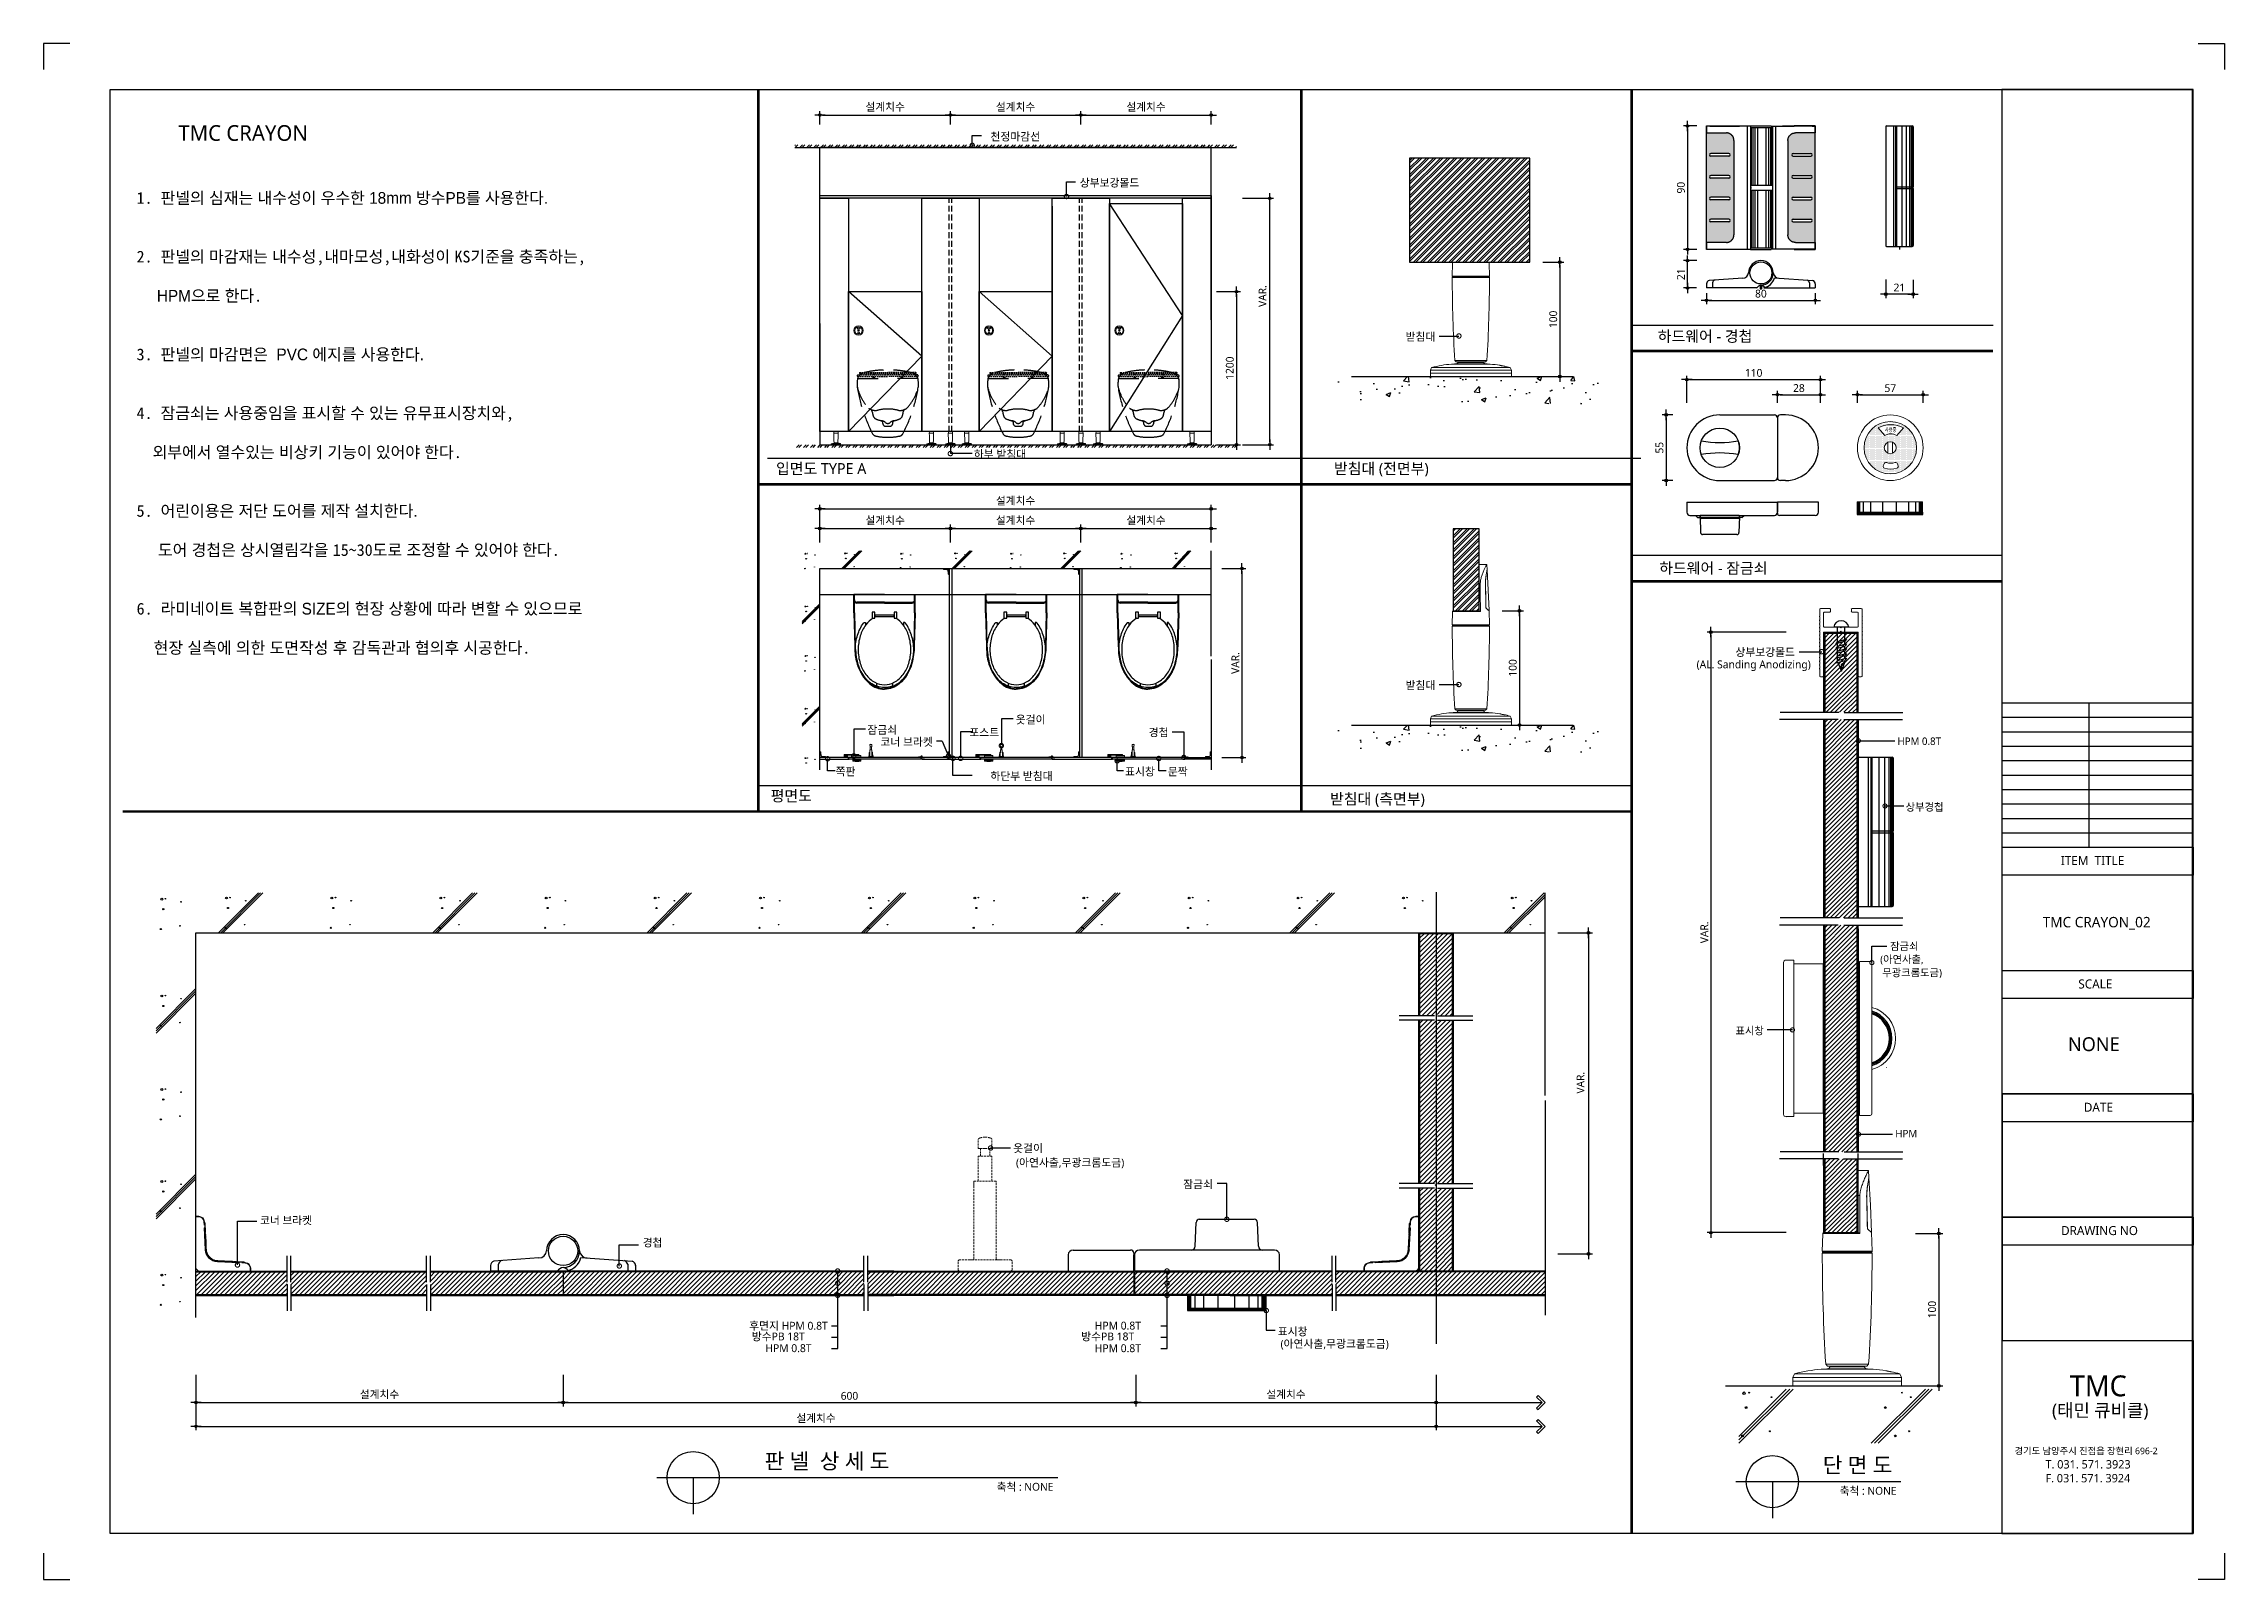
# Model space of a CAD drawing. Extents: x -256 to 8104, y -176 to 5714.
import ezdxf
from ezdxf.enums import TextEntityAlignment as Align

# ---------------------------------------------------------------- set-up
doc = ezdxf.new("R2010")
doc.units = 0
doc.header["$LTSCALE"] = 30
for name, pattern in [('CEN', [62, 60, -1, 0, -1]), ('HIDDEN', [0.375, 0.25, -0.125]), ('HIDDEN2', [4.7625, 3.175, -1.5875])]:
    doc.linetypes.add(name, pattern=pattern)
doc.layers.get('0').update_dxf_attribs({"linetype": 'CONTINUOUS'})
doc.layers.get('DEFPOINTS').update_dxf_attribs({"linetype": 'CONTINUOUS'})
for name, color, linetype in [('02---제품선', 4, 'CONTINUOUS'), ('0_toilet', 6, 'CONTINUOUS'), ('C', 2, 'CONTINUOUS'), ('curior-0Line', 252, 'CONTINUOUS'), ('DIM', 7, 'CONTINUOUS'), ('FIN', 5, 'CONTINUOUS'), ('HAT', 8, 'CONTINUOUS'), ('HID', 9, 'HIDDEN'), ('jac text', 7, 'CONTINUOUS'), ('TIT', 3, 'CONTINUOUS'), ('경첩', 4, 'CONTINUOUS'), ('기타', 1, 'CONTINUOUS'), ('문자', 3, 'CONTINUOUS'), ('부자재', 4, 'CONTINUOUS'), ('상부보강몰드', 4, 'HIDDEN2'), ('옷걸이', 4, 'CONTINUOUS'), ('잠금쇠(회전형)', 4, 'CONTINUOUS'), ('중심선', 1, 'CEN'), ('치수', 1, 'CONTINUOUS'), ('판넬', 2, 'CONTINUOUS'), ('해치', 8, 'CONTINUOUS')]:
    doc.layers.add(name, color=color, linetype=linetype)
doc.styles.add('HDW', font='gulim.ttc')
doc.styles.add('돋움', font='malgun.ttf')
doc.dimstyles.new('10', dxfattribs={"dimscale": 10, "dimtxt": 3, "dimasz": 1, "dimexe": 1.5, "dimexo": 2, "dimgap": 1, "dimtad": 1, "dimdec": 0, "dimlunit": 6, "dimtxsty": '돋움', "dimblk": 'DIMDOT', "dimcen": -1, "dimdle": 1.5, "dimclrt": 3, "dimazin": 3, "dimtfac": 1, "dimtdec": 0, "dimtix": 1, "dimtmove": 2, "dimatfit": 3, "dimldrblk": 'DIMDOT', "dimarcsym": 0})
pattern_1 = [(45, (10838.018, 274.373), (-8.55643, 8.55643), [])]
pattern_2 = [(45, (10030.479, 162.794), (-8.980256, 8.980256), [])]

# ---------------------------------------------------------------- blocks, each defined once
blk = doc.blocks.new('DIMDOT')
at = {"linetype": 'Continuous'}
blk.add_line((-2, 0), (2, 0), dxfattribs=at)
for radius in [0.5, 0.25]:
    blk.add_circle((0, 0), radius, dxfattribs=at)
blk = doc.blocks.new('*D44')
at = {"layer": 'DEFPOINTS', "color": 0}
for p in [(21075.8, 5694), (21575.8, 5750.3), (21575.8, 5694)]:
    blk.add_point(p, dxfattribs=at)
at = {"layer": 'DIM', "color": 0, "lineweight": -2, "ltscale": 10}
for p, q in [((21075.8, 5714), (21075.8, 5765.3)), ((21085.8, 5750.3), (21565.8, 5750.3)), ((21575.8, 5714), (21575.8, 5765.3))]:
    blk.add_line(p, q, dxfattribs=at)
at = {"layer": 'DIM', "color": 0, "lineweight": -2, "xscale": 10, "yscale": 10, "zscale": 10, "rotation": 180}
blk.add_blockref('DIMDOT', (21075.8, 5750.3), dxfattribs=at)
at = {"layer": 'DIM', "color": 0, "lineweight": -2, "xscale": 10, "yscale": 10, "zscale": 10}
blk.add_blockref('DIMDOT', (21575.8, 5750.3), dxfattribs=at)
at = {"layer": 'DIM', "color": 3, "insert": (21325.8, 5779.9), "char_height": 30, "attachment_point": 5, "style": '돋움'}
blk.add_mtext('설계치수', dxfattribs=at)
blk = doc.blocks.new('*D45')
at = {"layer": 'DEFPOINTS', "color": 0}
for p in [(21575.8, 5694), (22075.8, 5750.3), (22075.8, 5694)]:
    blk.add_point(p, dxfattribs=at)
at = {"layer": 'DIM', "color": 0, "lineweight": -2, "ltscale": 10}
for p, q in [((21575.8, 5714), (21575.8, 5765.3)), ((21585.8, 5750.3), (22065.8, 5750.3)), ((22075.8, 5714), (22075.8, 5765.3))]:
    blk.add_line(p, q, dxfattribs=at)
at = {"layer": 'DIM', "color": 0, "lineweight": -2, "xscale": 10, "yscale": 10, "zscale": 10, "rotation": 180}
blk.add_blockref('DIMDOT', (21575.8, 5750.3), dxfattribs=at)
at = {"layer": 'DIM', "color": 0, "lineweight": -2, "xscale": 10, "yscale": 10, "zscale": 10}
blk.add_blockref('DIMDOT', (22075.8, 5750.3), dxfattribs=at)
at = {"layer": 'DIM', "color": 3, "insert": (21825.8, 5779.9), "char_height": 30, "attachment_point": 5, "style": '돋움'}
blk.add_mtext('설계치수', dxfattribs=at)
blk = doc.blocks.new('*D46')
at = {"layer": 'DEFPOINTS', "color": 0}
for p in [(22075.8, 5694), (22575.8, 5750.3), (22575.8, 5694)]:
    blk.add_point(p, dxfattribs=at)
at = {"layer": 'DIM', "color": 0, "lineweight": -2, "ltscale": 10}
for p, q in [((22075.8, 5714), (22075.8, 5765.3)), ((22085.8, 5750.3), (22565.8, 5750.3)), ((22575.8, 5714), (22575.8, 5765.3))]:
    blk.add_line(p, q, dxfattribs=at)
at = {"layer": 'DIM', "color": 0, "lineweight": -2, "xscale": 10, "yscale": 10, "zscale": 10, "rotation": 180}
blk.add_blockref('DIMDOT', (22075.8, 5750.3), dxfattribs=at)
at = {"layer": 'DIM', "color": 0, "lineweight": -2, "xscale": 10, "yscale": 10, "zscale": 10}
blk.add_blockref('DIMDOT', (22575.8, 5750.3), dxfattribs=at)
at = {"layer": 'DIM', "color": 3, "insert": (22325.8, 5779.9), "char_height": 30, "attachment_point": 5, "style": '돋움'}
blk.add_mtext('설계치수', dxfattribs=at)
blk = doc.blocks.new('*D47')
at = {"layer": 'DEFPOINTS', "color": 0}
for p in [(22575.8, 5073.1), (22575.8, 4486.1), (22672.7, 4486.1)]:
    blk.add_point(p, dxfattribs=at)
at = {"layer": 'DIM', "color": 0, "lineweight": -2, "ltscale": 10}
for p, q in [((22595.8, 5073.1), (22687.7, 5073.1)), ((22672.7, 5063.1), (22672.7, 4496.1)), ((22595.8, 4486.1), (22687.7, 4486.1))]:
    blk.add_line(p, q, dxfattribs=at)
at = {"layer": 'DIM', "color": 0, "lineweight": -2, "xscale": 10, "yscale": 10, "zscale": 10}
for p, rotation in [((22672.7, 5073.1), 90), ((22672.7, 4486.1), 270)]:
    blk.add_blockref('DIMDOT', p, dxfattribs=dict(at, rotation=rotation))
at = {"layer": 'DIM', "color": 3, "insert": (22647.1, 4779.6), "char_height": 30, "attachment_point": 5, "rotation": 90, "style": '돋움'}
blk.add_mtext('1200', dxfattribs=at)
blk = doc.blocks.new('*D48')
at = {"layer": 'DEFPOINTS', "color": 0}
for p in [(22596.8, 4011.2), (22596.8, 3286.2), (22693.7, 3286.2)]:
    blk.add_point(p, dxfattribs=at)
at = {"layer": 'DIM', "color": 0, "lineweight": -2, "ltscale": 10}
for p, q in [((22616.8, 4011.2), (22708.7, 4011.2)), ((22693.7, 4001.2), (22693.7, 3296.2)), ((22616.8, 3286.2), (22708.7, 3286.2))]:
    blk.add_line(p, q, dxfattribs=at)
at = {"layer": 'DIM', "color": 0, "lineweight": -2, "xscale": 10, "yscale": 10, "zscale": 10}
for p, rotation in [((22693.7, 4011.2), 90), ((22693.7, 3286.2), 270)]:
    blk.add_blockref('DIMDOT', p, dxfattribs=dict(at, rotation=rotation))
at = {"layer": 'DIM', "color": 3, "insert": (22668.5, 3648.7), "char_height": 30, "attachment_point": 5, "rotation": 90, "style": '돋움'}
blk.add_mtext('VAR.', dxfattribs=at)
blk = doc.blocks.new('_DOTSMALL')
at = {"color": 0, "linetype": 'ByBlock', "const_width": 0.5}
blk.add_lwpolyline([(-0.0625, 0, 1), (0.0625, 0, 1)], format="xyb", close=True, dxfattribs=at)
blk = doc.blocks.new('A$C63EC304E')
at = {"layer": '치수', "color": 1, "xscale": 2.5, "yscale": 2.5, "zscale": 2.5, "rotation": 234.3098741996962}
blk.add_blockref('_DOTSMALL', (0.31, 0.31), dxfattribs=at)
blk = doc.blocks.new('A$C2BC9653E')
at = {"layer": '치수', "xscale": 0.3333333333333333, "yscale": 0.3333333333333333, "zscale": 0.3333333333333333}
blk.add_blockref('A$C63EC304E', (0, 0), dxfattribs=at)
blk = doc.blocks.new('A$C7FC71301')
at = {"layer": '치수', "rotation": 180}
blk.add_blockref('A$C2BC9653E', (0.21, 0.21), dxfattribs=at)
blk = doc.blocks.new('A$C4A20372B')
at = {"layer": '치수'}
blk.add_blockref('A$C7FC71301', (0, 0), dxfattribs=at)
blk = doc.blocks.new('A$C566469F5')
at = {"layer": '치수'}
blk.add_blockref('A$C4A20372B', (0, 0), dxfattribs=at)
blk = doc.blocks.new('A$C7E317CD4')
at = {"layer": '해치', "xscale": 2, "yscale": 2, "zscale": 2}
blk.add_blockref('A$C566469F5', (0, 0), dxfattribs=at)
blk = doc.blocks.new('A$C601D7F27')
at = {"layer": '치수'}
blk.add_blockref('A$C7E317CD4', (0, 0), dxfattribs=at)
blk = doc.blocks.new('A$C38802C08')
at = {"layer": '치수'}
blk.add_blockref('A$C601D7F27', (0, 0), dxfattribs=at)
blk = doc.blocks.new('*D49')
at = {"layer": 'DEFPOINTS', "color": 0}
for p in [(22575.8, 4164.8), (22075.8, 4091.6), (22575.8, 4091.6)]:
    blk.add_point(p, dxfattribs=at)
at = {"layer": 'DIM', "color": 0, "lineweight": -2, "ltscale": 10}
for p, q in [((22075.8, 4111.6), (22075.8, 4179.8)), ((22085.8, 4164.8), (22565.8, 4164.8)), ((22575.8, 4111.6), (22575.8, 4179.8))]:
    blk.add_line(p, q, dxfattribs=at)
at = {"layer": 'DIM', "color": 0, "lineweight": -2, "xscale": 10, "yscale": 10, "zscale": 10, "rotation": 180}
blk.add_blockref('DIMDOT', (22075.8, 4164.8), dxfattribs=at)
at = {"layer": 'DIM', "color": 0, "lineweight": -2, "xscale": 10, "yscale": 10, "zscale": 10}
blk.add_blockref('DIMDOT', (22575.8, 4164.8), dxfattribs=at)
at = {"layer": 'DIM', "color": 3, "insert": (22325.8, 4194.4), "char_height": 30, "attachment_point": 5, "style": '돋움'}
blk.add_mtext('설계치수', dxfattribs=at)
blk = doc.blocks.new('*D50')
at = {"layer": 'DEFPOINTS', "color": 0}
for p in [(22575.8, 4240.1), (21075.8, 4091.6), (22575.8, 4091.6)]:
    blk.add_point(p, dxfattribs=at)
at = {"layer": 'DIM', "color": 0, "lineweight": -2, "ltscale": 10}
for p, q in [((21075.8, 4111.6), (21075.8, 4255.1)), ((21085.8, 4240.1), (22565.8, 4240.1)), ((22575.8, 4111.6), (22575.8, 4255.1))]:
    blk.add_line(p, q, dxfattribs=at)
at = {"layer": 'DIM', "color": 0, "lineweight": -2, "xscale": 10, "yscale": 10, "zscale": 10, "rotation": 180}
blk.add_blockref('DIMDOT', (21075.8, 4240.1), dxfattribs=at)
at = {"layer": 'DIM', "color": 0, "lineweight": -2, "xscale": 10, "yscale": 10, "zscale": 10}
blk.add_blockref('DIMDOT', (22575.8, 4240.1), dxfattribs=at)
at = {"layer": 'DIM', "color": 3, "insert": (21825.8, 4269.8), "char_height": 30, "attachment_point": 5, "style": '돋움'}
blk.add_mtext('설계치수', dxfattribs=at)
blk = doc.blocks.new('*D51')
at = {"layer": 'DEFPOINTS', "color": 0}
for p in [(22075.8, 4164.8), (21575.8, 4091.6), (22075.8, 4091.6)]:
    blk.add_point(p, dxfattribs=at)
at = {"layer": 'DIM', "color": 0, "lineweight": -2, "ltscale": 10}
for p, q in [((21575.8, 4111.6), (21575.8, 4179.8)), ((21585.8, 4164.8), (22065.8, 4164.8)), ((22075.8, 4111.6), (22075.8, 4179.8))]:
    blk.add_line(p, q, dxfattribs=at)
at = {"layer": 'DIM', "color": 0, "lineweight": -2, "xscale": 10, "yscale": 10, "zscale": 10, "rotation": 180}
blk.add_blockref('DIMDOT', (21575.8, 4164.8), dxfattribs=at)
at = {"layer": 'DIM', "color": 0, "lineweight": -2, "xscale": 10, "yscale": 10, "zscale": 10}
blk.add_blockref('DIMDOT', (22075.8, 4164.8), dxfattribs=at)
at = {"layer": 'DIM', "color": 3, "insert": (21825.8, 4194.4), "char_height": 30, "attachment_point": 5, "style": '돋움'}
blk.add_mtext('설계치수', dxfattribs=at)
blk = doc.blocks.new('*D52')
at = {"layer": 'DEFPOINTS', "color": 0}
for p in [(21575.8, 4164.8), (21075.8, 4091.6), (21575.8, 4091.6)]:
    blk.add_point(p, dxfattribs=at)
at = {"layer": 'DIM', "color": 0, "lineweight": -2, "ltscale": 10}
for p, q in [((21075.8, 4111.6), (21075.8, 4179.8)), ((21085.8, 4164.8), (21565.8, 4164.8)), ((21575.8, 4111.6), (21575.8, 4179.8))]:
    blk.add_line(p, q, dxfattribs=at)
at = {"layer": 'DIM', "color": 0, "lineweight": -2, "xscale": 10, "yscale": 10, "zscale": 10, "rotation": 180}
blk.add_blockref('DIMDOT', (21075.8, 4164.8), dxfattribs=at)
at = {"layer": 'DIM', "color": 0, "lineweight": -2, "xscale": 10, "yscale": 10, "zscale": 10}
blk.add_blockref('DIMDOT', (21575.8, 4164.8), dxfattribs=at)
at = {"layer": 'DIM', "color": 3, "insert": (21325.8, 4194.4), "char_height": 30, "attachment_point": 5, "style": '돋움'}
blk.add_mtext('설계치수', dxfattribs=at)
blk = doc.blocks.new('*D53')
at = {"layer": 'DEFPOINTS', "color": 0}
for p in [(24911.2, 4735.7), (24399.2, 4627), (24911.2, 4627)]:
    blk.add_point(p, dxfattribs=at)
at = {"layer": 'DIM', "color": 0, "lineweight": -2, "ltscale": 10}
for p, q in [((24399.2, 4647), (24399.2, 4750.7)), ((24409.2, 4735.7), (24901.2, 4735.7)), ((24911.2, 4647), (24911.2, 4750.7))]:
    blk.add_line(p, q, dxfattribs=at)
at = {"layer": 'DIM', "color": 0, "lineweight": -2, "xscale": 10, "yscale": 10, "zscale": 10, "rotation": 180}
blk.add_blockref('DIMDOT', (24399.2, 4735.7), dxfattribs=at)
at = {"layer": 'DIM', "color": 0, "lineweight": -2, "xscale": 10, "yscale": 10, "zscale": 10}
blk.add_blockref('DIMDOT', (24911.2, 4735.7), dxfattribs=at)
at = {"layer": 'DIM', "color": 3, "insert": (24655.2, 4761.3), "char_height": 30, "attachment_point": 5, "style": '돋움'}
blk.add_mtext('110', dxfattribs=at)
blk = doc.blocks.new('*D54')
at = {"layer": 'DEFPOINTS', "color": 0}
for p in [(24746.2, 4627), (24911.2, 4677.7), (24911.2, 4627)]:
    blk.add_point(p, dxfattribs=at)
at = {"layer": 'DIM', "color": 0, "lineweight": -2, "ltscale": 10}
for p, q in [((24746.2, 4647), (24746.2, 4692.7)), ((24911.2, 4647), (24911.2, 4692.7)), ((24756.2, 4677.7), (24901.2, 4677.7))]:
    blk.add_line(p, q, dxfattribs=at)
at = {"layer": 'DIM', "color": 0, "lineweight": -2, "xscale": 10, "yscale": 10, "zscale": 10, "rotation": 180}
blk.add_blockref('DIMDOT', (24746.2, 4677.7), dxfattribs=at)
at = {"layer": 'DIM', "color": 0, "lineweight": -2, "xscale": 10, "yscale": 10, "zscale": 10}
blk.add_blockref('DIMDOT', (24911.2, 4677.7), dxfattribs=at)
at = {"layer": 'DIM', "color": 3, "insert": (24828.7, 4703.2), "char_height": 30, "attachment_point": 5, "style": '돋움'}
blk.add_mtext('28', dxfattribs=at)
blk = doc.blocks.new('*D55')
at = {"layer": 'DEFPOINTS', "color": 0}
for p in [(25053, 4627), (25305, 4677.7), (25305, 4627)]:
    blk.add_point(p, dxfattribs=at)
at = {"layer": 'DIM', "color": 0, "lineweight": -2, "ltscale": 10}
for p, q in [((25053, 4647), (25053, 4692.7)), ((25305, 4647), (25305, 4692.7)), ((25063, 4677.7), (25295, 4677.7))]:
    blk.add_line(p, q, dxfattribs=at)
at = {"layer": 'DIM', "color": 0, "lineweight": -2, "xscale": 10, "yscale": 10, "zscale": 10, "rotation": 180}
blk.add_blockref('DIMDOT', (25053, 4677.7), dxfattribs=at)
at = {"layer": 'DIM', "color": 0, "lineweight": -2, "xscale": 10, "yscale": 10, "zscale": 10}
blk.add_blockref('DIMDOT', (25305, 4677.7), dxfattribs=at)
at = {"layer": 'DIM', "color": 3, "insert": (25179, 4703), "char_height": 30, "attachment_point": 5, "style": '돋움'}
blk.add_mtext('57', dxfattribs=at)
blk = doc.blocks.new('*D56')
at = {"layer": 'DEFPOINTS', "color": 0}
for p in [(24456.9, 5708.4), (24401.9, 5235.3), (24456.9, 5235.3)]:
    blk.add_point(p, dxfattribs=at)
at = {"layer": 'DIM', "color": 0, "lineweight": -2, "ltscale": 10}
for p, q in [((24436.9, 5708.4), (24386.9, 5708.4)), ((24401.9, 5698.4), (24401.9, 5245.3)), ((24436.9, 5235.3), (24386.9, 5235.3))]:
    blk.add_line(p, q, dxfattribs=at)
at = {"layer": 'DIM', "color": 0, "lineweight": -2, "xscale": 10, "yscale": 10, "zscale": 10}
for p, rotation in [((24401.9, 5708.4), 90), ((24401.9, 5235.3), 270)]:
    blk.add_blockref('DIMDOT', p, dxfattribs=dict(at, rotation=rotation))
at = {"layer": 'DIM', "color": 3, "insert": (24376.4, 5471.8), "char_height": 30, "attachment_point": 5, "rotation": 90, "style": '돋움'}
blk.add_mtext('90', dxfattribs=at)
blk = doc.blocks.new('*D57')
at = {"layer": 'DEFPOINTS', "color": 0}
for p in [(24474.5, 5087.1), (24891.6, 5087.1), (24891.6, 5039.7)]:
    blk.add_point(p, dxfattribs=at)
at = {"layer": 'DIM', "color": 0, "lineweight": -2, "ltscale": 10}
for p, q in [((24474.5, 5067.1), (24474.5, 5024.7)), ((24484.5, 5039.7), (24881.6, 5039.7)), ((24891.6, 5067.1), (24891.6, 5024.7))]:
    blk.add_line(p, q, dxfattribs=at)
at = {"layer": 'DIM', "color": 0, "lineweight": -2, "xscale": 10, "yscale": 10, "zscale": 10, "rotation": 180}
blk.add_blockref('DIMDOT', (24474.5, 5039.7), dxfattribs=at)
at = {"layer": 'DIM', "color": 0, "lineweight": -2, "xscale": 10, "yscale": 10, "zscale": 10}
blk.add_blockref('DIMDOT', (24891.6, 5039.7), dxfattribs=at)
at = {"layer": 'DIM', "color": 3, "insert": (24683, 5065.2), "char_height": 30, "attachment_point": 5, "style": '돋움'}
blk.add_mtext('80', dxfattribs=at)
blk = doc.blocks.new('*D58')
at = {"layer": 'DEFPOINTS', "color": 0}
for p in [(24401.9, 5192.1), (24456.9, 5192.1), (24456.2, 5087.1)]:
    blk.add_point(p, dxfattribs=at)
at = {"layer": 'DIM', "color": 0, "lineweight": -2, "ltscale": 10}
for p, q in [((24436.9, 5192.1), (24386.9, 5192.1)), ((24401.9, 5097.1), (24401.9, 5182.1)), ((24436.2, 5087.1), (24386.9, 5087.1))]:
    blk.add_line(p, q, dxfattribs=at)
at = {"layer": 'DIM', "color": 0, "lineweight": -2, "xscale": 10, "yscale": 10, "zscale": 10}
for p, rotation in [((24401.9, 5192.1), 90), ((24401.9, 5087.1), 270)]:
    blk.add_blockref('DIMDOT', p, dxfattribs=dict(at, rotation=rotation))
at = {"layer": 'DIM', "color": 3, "insert": (24376.5, 5139.6), "char_height": 30, "attachment_point": 5, "rotation": 90, "style": '돋움'}
blk.add_mtext('21', dxfattribs=at)
blk = doc.blocks.new('*D59')
at = {"layer": 'DEFPOINTS', "color": 0}
for p in [(25161.4, 5139.2), (25266.4, 5138.5), (25161.4, 5063.6)]:
    blk.add_point(p, dxfattribs=at)
at = {"layer": 'DIM', "color": 0, "lineweight": -2, "ltscale": 10}
for p, q in [((25161.4, 5119.2), (25161.4, 5048.6)), ((25266.4, 5118.5), (25266.4, 5048.6)), ((25256.4, 5063.6), (25171.4, 5063.6))]:
    blk.add_line(p, q, dxfattribs=at)
at = {"layer": 'DIM', "color": 0, "lineweight": -2, "xscale": 10, "yscale": 10, "zscale": 10, "rotation": 180}
blk.add_blockref('DIMDOT', (25161.4, 5063.6), dxfattribs=at)
at = {"layer": 'DIM', "color": 0, "lineweight": -2, "xscale": 10, "yscale": 10, "zscale": 10}
blk.add_blockref('DIMDOT', (25266.4, 5063.6), dxfattribs=at)
at = {"layer": 'DIM', "color": 3, "insert": (25213.9, 5088.9), "char_height": 30, "attachment_point": 5, "style": '돋움'}
blk.add_mtext('21', dxfattribs=at)
blk = doc.blocks.new('A$C10E41893')
at = {"layer": '부자재'}
for p, q in [((6, 0), (6, 196)), ((123, 196), (6, 196)), ((123, 192), (6, 192)), ((55, 0), (55, 177)), ((61, 0), (61, 177)), ((6, 0), (6, -196)), ((55, 0), (55, -177)), ((61, 0), (61, -177)), ((123, -192), (6, -192)), ((123, -196), (6, -196))]:
    blk.add_line(p, q, dxfattribs=at)
for points in [[(123, 196, -0.012538), (123, 196), (335, 190, -0.055395), (445, 175, -0.154276), (577, 93, -0.179504), (612, 0, -0.179504)], [(123, 192, -0.012538), (123, 192), (335, 187, -0.055395), (444, 172, -0.154276), (574, 91, -0.179504), (608, 0, -0.179504)], [(157, -72, 0.089162), (200, -119, 0.085733), (270, -155, 0.075373), (359, -168, 0.075373), (447, -155, 0.085733), (517, -119, 0.106084), (567, -62, 0.126931), (583, 0, 0.126931), (567, 62, 0.106084), (517, 119, 0.085733), (447, 155, 0.075373), (359, 168, 0.075373), (270, 155, 0.085733), (200, 119, 0.089162), (157, 72)], [(572, 51), (589, 51), (589, 60, 0.021185), (583, 71, 0.106084), (528, 134, 0.085733), (453, 172, 0.075373), (359, 187, 0.075373), (265, 172, 0.085733), (189, 134, 0.007337), (184, 130), (184, 122), (205, 122)], [(123, -196, 0.012538), (123, -196), (335, -190, 0.055395), (445, -175, 0.154276), (577, -93, 0.179504), (612, 0, 0.179504)], [(123, -192, 0.012538), (123, -192), (335, -187, 0.055395), (444, -172, 0.154276), (574, -91, 0.179504), (608, 0, 0.179504)], [(589, -51, 0.090214), (598, 0, 0.090214), (589, 51, 0.106084)], [(572, -51), (589, -51), (589, -60, -0.021185), (583, -71, -0.106084), (528, -134, -0.085733), (453, -172, -0.075373), (359, -187, -0.075373), (265, -172, -0.085733), (189, -134, -0.007337), (184, -130), (184, -122), (205, -122)]]:
    blk.add_lwpolyline(points, format="xyb", dxfattribs=at)
blk.add_lwpolyline([(138, -61), (119, -61), (119, -79), (157, -79), (157, -61), (138, -61), (147, -61), (147, 61), (138, 61), (157, 61), (157, 79), (119, 79), (119, 61), (138, 61), (138, -61), (119, -61)], dxfattribs=at)
for centre, start, end in [((40, 177), 0, 90), ((46, 177), 0, 90), ((40, -177), 270, 0), ((46, -177), 270, 0)]:
    blk.add_arc(centre, 15, start, end, dxfattribs=at)
blk = doc.blocks.new('A$C460A2A32')
at = {"color": 0}
for p, q in [((3, 20), (0, 16)), ((3, 20), (9, 20)), ((4, 10), (162, 10)), ((9, 20), (162, 20)), ((13, 32), (11, 30)), ((13, 32), (162, 32)), ((13, 27), (162, 27)), ((312, 32), (162, 32)), ((312, 27), (162, 27)), ((316, 20), (162, 20)), ((321, 10), (162, 10)), ((312, 32), (313, 30)), ((322, 20), (316, 20)), ((322, 20), (324, 16))]:
    blk.add_line(p, q, dxfattribs=at)
for centre, radius, start, end in [((4, 14), 4, 150.0107, 270), ((13, 29), 2, 135, 270), ((109, 28), 26, 182.6717, 198.4118), ((109, 10), 26, 180, 202.6199), ((107, 28), 23, 183.0205, 200.9186), ((107, 10), 23, 180, 205.7715), ((69, 10), 23, 334.2285, 0), ((69, 28), 23, 339.0814, 356.9795), ((67, 10), 26, 337.3801, 0), ((67, 28), 26, 341.5882, 357.3283), ((257, 10), 26, 180, 202.6199), ((257, 28), 26, 182.6717, 198.4118), ((256, 28), 23, 183.0205, 200.9186), ((256, 10), 23, 180, 205.7715), ((217, 10), 23, 334.2285, 0), ((217, 28), 23, 339.0814, 356.9795), ((216, 28), 26, 341.5882, 357.3283), ((216, 10), 26, 337.3801, 0), ((312, 29), 2, 270, 45), ((321, 14), 4, 270, 29.9893)]:
    blk.add_arc(centre, radius, start, end, dxfattribs=at)
blk = doc.blocks.new('*D60')
at = {"layer": 'DEFPOINTS', "color": 0}
for p in [(24364.9, 4600.5), (24319.3, 4348.5), (24364.9, 4348.5)]:
    blk.add_point(p, dxfattribs=at)
at = {"layer": 'DIM', "color": 0, "lineweight": -2, "ltscale": 10}
for p, q in [((24344.9, 4600.5), (24304.3, 4600.5)), ((24319.3, 4590.5), (24319.3, 4358.5)), ((24344.9, 4348.5), (24304.3, 4348.5))]:
    blk.add_line(p, q, dxfattribs=at)
at = {"layer": 'DIM', "color": 0, "lineweight": -2, "xscale": 10, "yscale": 10, "zscale": 10}
for p, rotation in [((24319.3, 4600.5), 90), ((24319.3, 4348.5), 270)]:
    blk.add_blockref('DIMDOT', p, dxfattribs=dict(at, rotation=rotation))
at = {"layer": 'DIM', "color": 3, "insert": (24294, 4474.5), "char_height": 30, "attachment_point": 5, "rotation": 90, "style": '돋움'}
blk.add_mtext('55', dxfattribs=at)
blk = doc.blocks.new('*D61')
at = {"layer": 'DEFPOINTS', "color": 0}
for p in [(24800.2, 3767.4), (24491.5, 1464.2), (24800.2, 1464.2)]:
    blk.add_point(p, dxfattribs=at)
at = {"layer": 'DIM', "color": 0, "lineweight": -2, "ltscale": 10}
for p, q in [((24780.2, 3767.4), (24476.5, 3767.4)), ((24491.5, 3757.4), (24491.5, 1474.2)), ((24780.2, 1464.2), (24476.5, 1464.2))]:
    blk.add_line(p, q, dxfattribs=at)
at = {"layer": 'DIM', "color": 0, "lineweight": -2, "xscale": 10, "yscale": 10, "zscale": 10}
for p, rotation in [((24491.5, 3767.4), 90), ((24491.5, 1464.2), 270)]:
    blk.add_blockref('DIMDOT', p, dxfattribs=dict(at, rotation=rotation))
at = {"layer": 'DIM', "color": 3, "insert": (24466.2, 2615.8), "char_height": 30, "attachment_point": 5, "rotation": 90, "style": '돋움'}
blk.add_mtext('VAR.', dxfattribs=at)
blk = doc.blocks.new('A$C13EB2441')
for p, q in [((0.84, 7.37), (0.84, 14.11)), ((0.84, 6.74), (0.84, 0))]:
    blk.add_line(p, q)
blk = doc.blocks.new('*D62')
at = {"layer": 'DEFPOINTS', "color": 0}
for p in [(25255.9, 1461.2), (25265.1, 876.9), (25364.9, 876.9)]:
    blk.add_point(p, dxfattribs=at)
at = {"layer": 'DIM', "color": 0, "lineweight": -2, "ltscale": 10}
for p, q in [((25275.9, 1461.2), (25379.9, 1461.2)), ((25364.9, 1451.2), (25364.9, 886.9)), ((25285.1, 876.9), (25379.9, 876.9))]:
    blk.add_line(p, q, dxfattribs=at)
at = {"layer": 'DIM', "color": 0, "lineweight": -2, "xscale": 10, "yscale": 10, "zscale": 10}
for p, rotation in [((25364.9, 1461.2), 90), ((25364.9, 876.9), 270)]:
    blk.add_blockref('DIMDOT', p, dxfattribs=dict(at, rotation=rotation))
at = {"layer": 'DIM', "color": 3, "insert": (25339.3, 1169.1), "char_height": 30, "attachment_point": 5, "rotation": 90, "style": '돋움'}
blk.add_mtext('100', dxfattribs=at)
blk = doc.blocks.new('*D63')
at = {"layer": 'DEFPOINTS', "color": 0}
for p in [(23671.3, 3849.1), (23614.6, 3410.9), (23757.5, 3410.9)]:
    blk.add_point(p, dxfattribs=at)
at = {"layer": 'DIM', "color": 0, "lineweight": -2, "ltscale": 10}
for p, q in [((23691.3, 3849.1), (23772.5, 3849.1)), ((23757.5, 3839.1), (23757.5, 3420.9)), ((23634.6, 3410.9), (23772.5, 3410.9))]:
    blk.add_line(p, q, dxfattribs=at)
at = {"layer": 'DIM', "color": 0, "lineweight": -2, "xscale": 10, "yscale": 10, "zscale": 10}
for p, rotation in [((23757.5, 3849.1), 90), ((23757.5, 3410.9), 270)]:
    blk.add_blockref('DIMDOT', p, dxfattribs=dict(at, rotation=rotation))
at = {"layer": 'DIM', "color": 3, "insert": (23731.9, 3630), "char_height": 30, "attachment_point": 5, "rotation": 90, "style": '돋움'}
blk.add_mtext('100', dxfattribs=at)
blk = doc.blocks.new('*D64')
at = {"layer": 'DEFPOINTS', "color": 0}
for p in [(22675.2, 5431.1), (22800.1, 5431.1), (22675.2, 4486.1)]:
    blk.add_point(p, dxfattribs=at)
at = {"layer": 'DIM', "color": 0, "lineweight": -2, "ltscale": 10}
for p, q in [((22695.2, 5431.1), (22815.1, 5431.1)), ((22800.1, 4496.1), (22800.1, 5421.1)), ((22695.2, 4486.1), (22815.1, 4486.1))]:
    blk.add_line(p, q, dxfattribs=at)
at = {"layer": 'DIM', "color": 0, "lineweight": -2, "xscale": 10, "yscale": 10, "zscale": 10}
for p, rotation in [((22800.1, 5431.1), 90), ((22800.1, 4486.1), 270)]:
    blk.add_blockref('DIMDOT', p, dxfattribs=dict(at, rotation=rotation))
at = {"layer": 'DIM', "color": 3, "insert": (22772.8, 5056), "char_height": 30, "attachment_point": 5, "rotation": 90, "style": '돋움'}
blk.add_mtext('VAR.', dxfattribs=at)
blk = doc.blocks.new('*D65')
at = {"layer": 'DEFPOINTS', "color": 0}
for p in [(23826.4, 5185.8), (23769.7, 4747.6), (23912.6, 4747.6)]:
    blk.add_point(p, dxfattribs=at)
at = {"layer": 'DIM', "color": 0, "lineweight": -2, "ltscale": 10}
for p, q in [((23846.4, 5185.8), (23927.6, 5185.8)), ((23912.6, 5175.8), (23912.6, 4757.6)), ((23789.7, 4747.6), (23927.6, 4747.6))]:
    blk.add_line(p, q, dxfattribs=at)
at = {"layer": 'DIM', "color": 0, "lineweight": -2, "xscale": 10, "yscale": 10, "zscale": 10}
for p, rotation in [((23912.6, 5185.8), 90), ((23912.6, 4747.6), 270)]:
    blk.add_blockref('DIMDOT', p, dxfattribs=dict(at, rotation=rotation))
at = {"layer": 'DIM', "color": 3, "insert": (23887, 4966.7), "char_height": 30, "attachment_point": 5, "rotation": 90, "style": '돋움'}
blk.add_mtext('100', dxfattribs=at)
blk = doc.blocks.new('*D66')
at = {"layer": 'DEFPOINTS', "color": 0}
for p in [(18683.9, 938.3), (20091, 938.3), (20091, 812.6)]:
    blk.add_point(p, dxfattribs=at)
at = {"layer": 'DIM', "color": 0, "lineweight": -2, "ltscale": 10}
for p, q in [((18683.9, 918.3), (18683.9, 797.6)), ((20091, 918.3), (20091, 797.6)), ((18693.9, 812.6), (20081, 812.6))]:
    blk.add_line(p, q, dxfattribs=at)
at = {"layer": 'DIM', "color": 0, "lineweight": -2, "xscale": 10, "yscale": 10, "zscale": 10, "rotation": 180}
blk.add_blockref('DIMDOT', (18683.9, 812.6), dxfattribs=at)
at = {"layer": 'DIM', "color": 0, "lineweight": -2, "xscale": 10, "yscale": 10, "zscale": 10}
blk.add_blockref('DIMDOT', (20091, 812.6), dxfattribs=at)
at = {"layer": 'DIM', "color": 3, "insert": (19387.4, 842.3), "char_height": 30, "attachment_point": 5, "style": '돋움'}
blk.add_mtext('설계치수', dxfattribs=at)
blk = doc.blocks.new('*D67')
at = {"layer": 'DEFPOINTS', "color": 0}
for p in [(18683.9, 938.3), (23437.8, 938.3), (23437.8, 721.1)]:
    blk.add_point(p, dxfattribs=at)
at = {"layer": 'DIM', "color": 0, "lineweight": -2, "ltscale": 10}
for p, q in [((18683.9, 918.3), (18683.9, 706.1)), ((23437.8, 918.3), (23437.8, 706.1)), ((18693.9, 721.1), (23427.8, 721.1))]:
    blk.add_line(p, q, dxfattribs=at)
at = {"layer": 'DIM', "color": 0, "lineweight": -2, "xscale": 10, "yscale": 10, "zscale": 10, "rotation": 180}
blk.add_blockref('DIMDOT', (18683.9, 721.1), dxfattribs=at)
at = {"layer": 'DIM', "color": 0, "lineweight": -2, "xscale": 10, "yscale": 10, "zscale": 10}
blk.add_blockref('DIMDOT', (23437.8, 721.1), dxfattribs=at)
at = {"layer": 'DIM', "color": 3, "insert": (21060.8, 750.8), "char_height": 30, "attachment_point": 5, "style": '돋움'}
blk.add_mtext('설계치수', dxfattribs=at)
blk = doc.blocks.new('*D68')
at = {"layer": 'DEFPOINTS', "color": 0}
for p in [(22286.9, 938.3), (23437.8, 938.3), (23437.8, 812.6)]:
    blk.add_point(p, dxfattribs=at)
at = {"layer": 'DIM', "color": 0, "lineweight": -2, "ltscale": 10}
for p, q in [((22286.9, 918.3), (22286.9, 797.6)), ((23437.8, 918.3), (23437.8, 797.6)), ((22296.9, 812.6), (23427.8, 812.6))]:
    blk.add_line(p, q, dxfattribs=at)
at = {"layer": 'DIM', "color": 0, "lineweight": -2, "xscale": 10, "yscale": 10, "zscale": 10, "rotation": 180}
blk.add_blockref('DIMDOT', (22286.9, 812.6), dxfattribs=at)
at = {"layer": 'DIM', "color": 0, "lineweight": -2, "xscale": 10, "yscale": 10, "zscale": 10}
blk.add_blockref('DIMDOT', (23437.8, 812.6), dxfattribs=at)
at = {"layer": 'DIM', "color": 3, "insert": (22862.4, 842.3), "char_height": 30, "attachment_point": 5, "style": '돋움'}
blk.add_mtext('설계치수', dxfattribs=at)
blk = doc.blocks.new('*D69')
at = {"layer": 'DEFPOINTS', "color": 0}
for p in [(20091, 938.3), (22286.9, 938.3), (22286.9, 812.6)]:
    blk.add_point(p, dxfattribs=at)
at = {"layer": 'DIM', "color": 0, "lineweight": -2, "ltscale": 10}
for p, q in [((20091, 918.3), (20091, 797.6)), ((22286.9, 918.3), (22286.9, 797.6)), ((20101, 812.6), (22276.9, 812.6))]:
    blk.add_line(p, q, dxfattribs=at)
at = {"layer": 'DIM', "color": 0, "lineweight": -2, "xscale": 10, "yscale": 10, "zscale": 10, "rotation": 180}
blk.add_blockref('DIMDOT', (20091, 812.6), dxfattribs=at)
at = {"layer": 'DIM', "color": 0, "lineweight": -2, "xscale": 10, "yscale": 10, "zscale": 10}
blk.add_blockref('DIMDOT', (22286.9, 812.6), dxfattribs=at)
at = {"layer": 'DIM', "color": 3, "insert": (21189, 838.1), "char_height": 30, "attachment_point": 5, "style": '돋움'}
blk.add_mtext('600', dxfattribs=at)
blk = doc.blocks.new('A$C06B31977')
for p, q in [((1.26, 11.06), (1.26, 21.17)), ((1.26, 10.11), (1.26, 0))]:
    blk.add_line(p, q)
blk = doc.blocks.new('*D70')
at = {"layer": 'DEFPOINTS', "color": 0}
for p in [(23884.6, 2614), (23884.6, 1382.6), (24022.4, 1382.6)]:
    blk.add_point(p, dxfattribs=at)
at = {"layer": 'DIM', "color": 0, "lineweight": -2, "ltscale": 10}
for p, q in [((23904.6, 2614), (24037.4, 2614)), ((24022.4, 2604), (24022.4, 1392.6)), ((23904.6, 1382.6), (24037.4, 1382.6))]:
    blk.add_line(p, q, dxfattribs=at)
at = {"layer": 'DIM', "color": 0, "lineweight": -2, "xscale": 10, "yscale": 10, "zscale": 10}
for p, rotation in [((24022.4, 2614), 90), ((24022.4, 1382.6), 270)]:
    blk.add_blockref('DIMDOT', p, dxfattribs=dict(at, rotation=rotation))
at = {"layer": 'DIM', "color": 3, "insert": (23991.7, 2039.2), "char_height": 30, "attachment_point": 5, "rotation": 90, "style": '돋움'}
blk.add_mtext('VAR.', dxfattribs=at)
blk = doc.blocks.new('CRAYON_02', base_point=(18355.6, 310.1))
at = {"layer": 'HAT'}
h = blk.add_hatch(dxfattribs=at)
h.set_pattern_fill('ANSI32', color=256, scale=2, style=0)
h.set_pattern_definition([(45, (9739.715, -7.093), (-13.470384, 13.470384), []), (45, (9748.695, -7.093), (-13.470384, 13.470384), [])])
h.paths.add_polyline_path([(20979.1, 5635.9), (22672.7, 5635.9), (22672.7, 5625.9), (20979.1, 5625.9)])
h = blk.add_hatch(dxfattribs=at)
h.set_pattern_fill('ANSI32', color=256, scale=2, style=0)
h.set_pattern_definition([(45, (10034.084, 134.384), (-13.470384, 13.470384), []), (45, (10043.064, 134.384), (-13.470384, 13.470384), [])])
h.paths.add_polyline_path([(23637, 5185.8), (23797, 5185.8), (23797, 5585.1), (23336.2, 5585.1), (23336.2, 5185.8)])
h = blk.add_hatch(dxfattribs=at)
h.set_pattern_fill('ANSI32', color=256, scale=2, style=0)
h.set_pattern_definition([(45, (9739.715, 174.887), (-13.470384, 13.470384), []), (45, (9748.695, 174.887), (-13.470384, 13.470384), [])])
h.paths.add_polyline_path([(20979.1, 4475.6), (22672.7, 4475.6), (22672.7, 4485.6), (20979.1, 4485.6)])
h = blk.add_hatch(dxfattribs=at)
h.set_pattern_fill('ANSI32', color=256, scale=2, style=0)
h.set_pattern_definition([(45, (10056.944, 34.199), (-13.470384, 13.470384), []), (45, (10065.925, 34.199), (-13.470384, 13.470384), [])])
h.paths.add_polyline_path([(23503.4, 3849), (23602.9, 3849), (23602.9, 4163.4), (23503.4, 4163.4)])
at = {"layer": 'HAT', "transparency": 33554687}
h = blk.add_hatch(dxfattribs=at)
h.set_pattern_fill('ANSI31', color=256, scale=3.811219)
h.set_pattern_definition(pattern_1)
h.paths.add_polyline_path([(24981.5, 3459.7), (25002.6, 3459.7), (25051.6, 3459.7), (25051.6, 3762.7), (24927.7, 3762.7), (24927.7, 3459.7)])
at = {"layer": 'HAT'}
h = blk.add_hatch(dxfattribs=at)
h.set_pattern_fill('ANSI31', color=256, scale=3.811219, style=0)
h.set_pattern_definition(pattern_1)
edge = h.paths.add_edge_path()
edge.add_line((25051.6, 3385.6), (24995, 3385.6))
edge.add_arc((24993, 3385.6), 1.99, -54.30987, 0, ccw=False)
edge.add_arc((24993, 3385.6), 1.99, 125.69013, 305.69013, ccw=False)
edge.add_arc((24993, 3385.6), 1.99, 0, 125.69013, ccw=False)
edge.add_line((24995, 3385.6), (25051.6, 3385.6))
edge.add_line((25051.6, 3385.6), (25051.6, 3432.1))
edge.add_line((25051.6, 3432.1), (25041.8, 3432.1))
edge.add_spline(control_points=[(25039.1, 3424.6), (25040, 3427.1), (25040.9, 3429.6), (25041.8, 3432.1)], knot_values=[0, 0, 0, 0, 0.152076, 0.152076, 0.152076, 0.152076], degree=3, periodic=0)
edge.add_line((25041.8, 3432.1), (24989.7, 3432.1))
edge.add_line((24989.7, 3432.1), (24989.7, 2671.2))
edge.add_line((24989.7, 2671.2), (25043.7, 2671.2))
edge.add_spline(control_points=[(25043.7, 2671.2), (25046.7, 2679.6), (25049.6, 2687), (25051.6, 2690.6)], knot_values=[0.152076, 0.152076, 0.152076, 0.152076, 0.673721, 0.673721, 0.673721, 0.673721], degree=3, periodic=0)
edge.add_spline(control_points=[(25053.9, 2671.2), (25054.4, 2680.8), (25055.4, 2695.4), (25052.6, 2692.6), (25051.6, 2690.6)], knot_values=[0.673721, 0.673721, 0.673721, 0.673721, 1.332503, 1.60798, 1.60798, 1.60798, 1.60798], degree=3, periodic=0)
edge.add_line((25051.6, 2690.6), (25051.6, 3385.6))
h.paths.add_polyline_path([(24989.7, 3432.1), (24927.7, 3432.1), (24927.7, 2671.2), (24989.7, 2671.2)])
h = blk.add_hatch(dxfattribs=at)
h.set_pattern_fill('ANSI31', color=256, scale=3.811219, style=0)
h.set_pattern_definition(pattern_1)
h.paths.add_polyline_path([(24989.7, 2208.6), (24927.7, 2208.6), (24927.7, 1774.6), (24989.7, 1774.6), (24989.7, 1878.9, -0.567825), (24989.7, 1882.3)])
h.paths.add_polyline_path([(25051.6, 2208.6), (24989.7, 2208.6), (24989.7, 1882.3, -0.582142), (24992.7, 1880.6), (25051.6, 1880.6)])
edge = h.paths.add_edge_path()
edge.add_line((25051.6, 1880.6), (24992.7, 1880.6))
edge.add_arc((24990.7, 1880.6), 1.99, -54.30987, 0, ccw=False)
edge.add_arc((24990.7, 1880.6), 1.99, 239.17799, 305.69013, ccw=False)
edge.add_line((24989.7, 1878.9), (24989.7, 1774.6))
edge.add_line((24989.7, 1774.6), (25043.7, 1774.6))
edge.add_spline(control_points=[(25043.7, 1774.6), (25046.7, 1782.9), (25049.6, 1790.4), (25051.6, 1794)], knot_values=[0.152076, 0.152076, 0.152076, 0.152076, 0.673721, 0.673721, 0.673721, 0.673721], degree=3, periodic=0)
edge.add_line((25051.6, 1794), (25051.6, 1880.6))
h.paths.add_polyline_path([(24989.7, 2643.6), (24927.7, 2643.6), (24927.7, 2208.6), (24989.7, 2208.6)])
edge = h.paths.add_edge_path()
edge.add_line((25051.6, 2643.6), (25041.8, 2643.6))
edge.add_spline(control_points=[(25039.1, 2636.2), (25040, 2638.7), (25040.9, 2641.2), (25041.8, 2643.6)], knot_values=[0, 0, 0, 0, 0.152076, 0.152076, 0.152076, 0.152076], degree=3, periodic=0)
edge.add_line((25041.8, 2643.6), (24989.7, 2643.6))
edge.add_line((24989.7, 2643.6), (24989.7, 2208.6))
edge.add_line((24989.7, 2208.6), (25051.6, 2208.6))
edge.add_line((25051.6, 2208.6), (25051.6, 2643.6))
at = {"layer": 'HAT', "transparency": 33554687}
h = blk.add_hatch(dxfattribs=at)
h.set_pattern_fill('ANSI31', color=256, scale=3.811219, style=0)
h.set_pattern_definition(pattern_1)
h.paths.add_polyline_path([(24979.6, 1746.9), (24927.7, 1746.9), (24927.7, 1464.2), (24989.7, 1464.2), (24989.7, 1746.9)])
h.paths.add_polyline_path([(25051.6, 1746.9), (25000.7, 1746.9), (24989.7, 1746.9), (24989.7, 1464.2), (25051.6, 1464.2)])
at = {"layer": '해치'}
h = blk.add_hatch(dxfattribs=at)
h.set_pattern_fill('DOTS', color=256, scale=2.628474)
h.set_pattern_definition([(0, (21512.758, 6043.425), (2.086351, 4.172702), [0, -4.172702])])
edge = h.paths.add_edge_path()
edge.add_line((24475, 5261.8), (24475, 5261.8))
edge.add_spline(control_points=[(24475, 5261.8), (24475.2, 5261.8), (24486.8, 5261.8)], knot_values=[-0.724312, -0.724312, -0.724312, 0.724312, 0.724312, 0.724312], weights=[1, 0.748956, 1], degree=2, periodic=0)
edge.add_line((24486.8, 5261.8), (24550.7, 5261.8))
edge.add_spline(control_points=[(24550.7, 5261.8), (24579.6, 5261.8), (24579.6, 5290.7)], knot_values=[-1.570796, -1.570796, -1.570796, 0, 0, 0], weights=[1, 0.707107, 1], degree=2, periodic=0)
edge.add_line((24579.6, 5290.7), (24579.6, 5652.9))
edge.add_spline(control_points=[(24579.6, 5652.9), (24579.6, 5681.9), (24550.7, 5681.9)], knot_values=[0, 0, 0, 1.570796, 1.570796, 1.570796], weights=[1, 0.707107, 1], degree=2, periodic=0)
edge.add_line((24550.7, 5681.9), (24486.8, 5681.9))
edge.add_spline(control_points=[(24486.8, 5681.9), (24475.2, 5681.9), (24475, 5681.9)], knot_values=[-0.724312, -0.724312, -0.724312, 0.724312, 0.724312, 0.724312], weights=[1, 0.748956, 1], degree=2, periodic=0)
edge.add_line((24475, 5681.9), (24475, 5261.8))
h.paths.add_polyline_path([(24559.9, 5603.1, -0.414214), (24565.1, 5597.9, -0.414214), (24559.9, 5592.6), (24491.5, 5592.6, -0.414214), (24486.3, 5597.9, -0.414214), (24491.5, 5603.1)], flags=16)
h.paths.add_polyline_path([(24559.9, 5519.1, -0.414214), (24565.1, 5513.8, -0.414214), (24559.9, 5508.6), (24491.5, 5508.6, -0.414214), (24486.3, 5513.8, -0.414214), (24491.5, 5519.1)], flags=16)
h.paths.add_polyline_path([(24559.9, 5435.1, -0.414214), (24565.1, 5429.8, -0.414214), (24559.9, 5424.6), (24491.5, 5424.6, -0.414214), (24486.3, 5429.8, -0.414214), (24491.5, 5435.1)], flags=16)
h.paths.add_polyline_path([(24559.9, 5351.1, -0.414214), (24565.1, 5345.8, -0.414214), (24559.9, 5340.6), (24491.5, 5340.6, -0.414214), (24486.3, 5345.8, -0.414214), (24491.5, 5351.1)], flags=16)
h = blk.add_hatch(dxfattribs=at)
h.set_pattern_fill('DOTS', color=256, scale=2.628474)
h.set_pattern_definition([(0, (21038.1406, 6043.425), (2.086351, 4.1727023), [0, -4.1727023])])
edge = h.paths.add_edge_path()
edge.add_spline(control_points=[(24786.4, 5652.9), (24786.4, 5681.9), (24815.3, 5681.9)], knot_values=[0, 0, 0, 1.570796, 1.570796, 1.570796], weights=[1, 0.707107, 1], degree=2, periodic=0)
edge.add_line((24815.3, 5681.9), (24879.2, 5681.9))
edge.add_spline(control_points=[(24879.2, 5681.9), (24890.8, 5681.9), (24891, 5681.9)], knot_values=[-0.724312, -0.724312, -0.724312, 0.724312, 0.724312, 0.724312], weights=[1, 0.748956, 1], degree=2, periodic=0)
edge.add_line((24891.1, 5681.9), (24891.1, 5261.8))
edge.add_line((24891.1, 5261.8), (24891, 5261.8))
edge.add_spline(control_points=[(24891, 5261.8), (24890.8, 5261.8), (24879.2, 5261.8)], knot_values=[-0.724312, -0.724312, -0.724312, 0.724312, 0.724312, 0.724312], weights=[1, 0.748956, 1], degree=2, periodic=0)
edge.add_line((24879.2, 5261.8), (24815.3, 5261.8))
edge.add_spline(control_points=[(24815.3, 5261.8), (24786.4, 5261.8), (24786.4, 5290.7)], knot_values=[-1.570796, -1.570796, -1.570796, 0, 0, 0], weights=[1, 0.707107, 1], degree=2, periodic=0)
edge.add_line((24786.4, 5290.7), (24786.4, 5652.9))
h.paths.add_polyline_path([(24806.2, 5603.1, 0.414214), (24800.9, 5597.9, 0.414214), (24806.2, 5592.6), (24874.5, 5592.6, 0.414214), (24879.8, 5597.9, 0.414214), (24874.5, 5603.1)], flags=16)
h.paths.add_polyline_path([(24806.2, 5519.1, 0.414214), (24800.9, 5513.8, 0.414214), (24806.2, 5508.6), (24874.5, 5508.6, 0.414214), (24879.8, 5513.8, 0.414214), (24874.5, 5519.1)], flags=16)
h.paths.add_polyline_path([(24806.2, 5435.1, 0.414214), (24800.9, 5429.8, 0.414214), (24806.2, 5424.6), (24874.5, 5424.6, 0.414214), (24879.8, 5429.8, 0.414214), (24874.5, 5435.1)], flags=16)
h.paths.add_polyline_path([(24806.2, 5351.1, 0.414214), (24800.9, 5345.8, 0.414214), (24806.2, 5340.6), (24874.5, 5340.6, 0.414214), (24879.8, 5345.8, 0.414214), (24874.5, 5351.1)], flags=16)
h = blk.add_hatch(dxfattribs=at)
h.set_pattern_fill('AR-CONC', color=256, style=0)
h.set_pattern_definition([(50, (21595.11, 3210.89), (182.185, -15.939), [19.05, -209.55]), (355, (21595.11, 3210.9), (-35.243, 191.057), [15.24, -167.64]), (100.451, (21610.3, 3209.56), (146.943, 175.117), [16.19, -178.09]), (46.184, (21595.1, 3261.7), (271.079, -42.042), [28.575, -314.325]), (96.636, (21617.7, 3258.2), (237.404, 247.426), [24.285, -267.135]), (351.184, (21595.1, 3261.7), (237.405, 247.425), [22.86, -251.46]), (21, (21620.51, 3248.99), (151.615, -102.2655), [19.05, -209.55]), (326, (21620.51, 3249), (61.802, 184.188), [15.24, -167.64]), (71.4514, (21633.15, 3240.47), (213.416, 81.923), [16.19, -178.09]), (37.5, (21595.11, 3210.89), (3.0886, 84.555), [0, -165.608, 0, -170.18, 0, -168.275]), (7.5, (21595.11, 3210.89), (66.8197, 100.1806), [0, -97.028, 0, -161.798, 0, -64.135]), (327.5, (21538.47, 3210.89), (135.5906, -5.7287), [0, -63.5, 0, -198.12, 0, -262.89]), (317.5, (21513.07, 3210.89), (148.129, 25.4265), [0, -82.55, 0, -131.572, 0, -186.69])])
h.paths.add_polyline_path([(24074.7, 4644.7), (24074.7, 4747.6), (23024.5, 4747.6), (23024.5, 4644.7)])
h = blk.add_hatch(dxfattribs=at)
h.set_pattern_fill('DOTS', color=256, scale=2.628474)
h.set_pattern_definition([(0, (19484.9524, 1017.1477), (2.086351, 4.1727023), [0, -4.1727023])])
h.paths.add_polyline_path([(25279.6, 4474.5, 1), (25078.3, 4474.5, 1)])
h.paths.add_polyline_path([(25156, 4474.5, -1), (25201.9, 4474.5, -1)], flags=16)
h.paths.add_polyline_path([(25203.7, 4521.8, 0.250537), (25157.8, 4521.8), (25132, 4550.2, -0.258173), (25229.5, 4550.2)], flags=16)
h.paths.add_polyline_path([(25206.4, 4413), (25209.2, 4404.9, -0.437988), (25204.4, 4395.8, -0.127495), (25157.2, 4395.8, -0.437988), (25152.3, 4404.9), (25155.1, 4413, -0.407197), (25163.9, 4417.4, 0.156299), (25197.6, 4417.4, -0.407197)], flags=16)
h.paths.add_polyline_path([(25153.8, 4529.6), (25207.2, 4529.6), (25207.2, 4557.1), (25153.8, 4557.1)], flags=8)
h = blk.add_hatch(dxfattribs=at)
h.set_pattern_fill('AR-CONC', color=256, style=0)
h.set_pattern_definition([(50, (21595.11, 1874.19), (182.185, -15.939), [19.05, -209.55]), (355, (21595.11, 1874.19), (-35.243, 191.057), [15.24, -167.64]), (100.451, (21610.3, 1872.86), (146.943, 175.117), [16.19, -178.09]), (46.184, (21595.1, 1924.99), (271.079, -42.042), [28.575, -314.325]), (96.636, (21617.7, 1921.48), (237.404, 247.426), [24.285, -267.135]), (351.184, (21595.1, 1925), (237.405, 247.425), [22.86, -251.46]), (21, (21620.51, 1912.29), (151.615, -102.2655), [19.05, -209.55]), (326, (21620.51, 1912.29), (61.802, 184.188), [15.24, -167.64]), (71.4514, (21633.15, 1903.77), (213.416, 81.923), [16.19, -178.09]), (37.5, (21595.11, 1874.19), (3.0886, 84.555), [0, -165.608, 0, -170.18, 0, -168.275]), (7.5, (21595.11, 1874.19), (66.8197, 100.1806), [0, -97.028, 0, -161.798, 0, -64.135]), (327.5, (21538.47, 1874.19), (135.5906, -5.7287), [0, -63.5, 0, -198.12, 0, -262.89]), (317.5, (21513.07, 1874.19), (148.129, 25.4265), [0, -82.55, 0, -131.572, 0, -186.69])])
h.paths.add_polyline_path([(24074.7, 3307.9), (24074.7, 3410.9), (23024.5, 3410.9), (23024.5, 3307.9)])
h = blk.add_hatch(dxfattribs=at)
h.set_pattern_fill('ANSI31', color=256, scale=4, style=0)
h.set_pattern_definition([(45, (-252872.601, -55833.817), (-8.9802561, 8.9802561), [])])
edge = h.paths.add_edge_path()
edge.add_line((23437.8, 2610.6), (23375.4, 2610.6))
edge.add_line((23375.4, 2610.6), (23374.5, 2609.7))
edge.add_line((23374.5, 2609.7), (23374.5, 2509.3))
edge.add_line((23374.5, 2509.3), (23417.3, 2509.3))
edge.add_line((23417.3, 2509.3), (23417.3, 2467.8))
edge.add_line((23417.3, 2467.8), (23374.5, 2467.8))
edge.add_line((23374.5, 2467.8), (23374.5, 2296.1))
edge.add_line((23374.5, 2296.1), (23431, 2296.1))
edge.add_spline(control_points=[(23431, 2296.1), (23433.8, 2303.7), (23439.8, 2319.1), (23436, 2288.2), (23437.5, 2285.7), (23437.8, 2285.6)], knot_values=[0.456227, 0.456227, 0.456227, 0.456227, 2.847595, 6.178025, 6.737145, 6.737145, 6.737145, 6.737145], degree=3, periodic=0)
edge.add_spline(control_points=[(23437.5, 2285.9), (23437.6, 2288.9), (23437.6, 2291.6), (23437, 2292), (23437, 2292)], knot_values=[0.891967, 0.891967, 0.891967, 0.891967, 1.280656, 1.337888, 1.337888, 1.337888, 1.337888], degree=3, periodic=0)
edge.add_line((23437.8, 2285.6), (23437.8, 2610.6))
edge = h.paths.add_edge_path()
edge.add_line((23501.1, 2610.6), (23437.8, 2610.6))
edge.add_line((23437.8, 2610.6), (23437.8, 2285.6))
edge.add_spline(control_points=[(23437.8, 2285.6), (23438.9, 2285.4), (23441.2, 2289.8), (23443.8, 2296.1)], knot_values=[6.737145, 6.737145, 6.737145, 6.737145, 8.913909, 8.913909, 8.913909, 8.913909], degree=3, periodic=0)
edge.add_spline(control_points=[(23443.8, 2296.1), (23445.9, 2300.9), (23448.2, 2306.9), (23450.5, 2312.8)], knot_values=[8.913909, 8.913909, 8.913909, 8.913909, 10.573873, 10.573873, 10.573873, 10.573873], degree=3, periodic=0)
edge.add_line((23443.8, 2296.1), (23501.1, 2296.1))
edge.add_line((23501.1, 2296.1), (23501.1, 2467.8))
edge.add_line((23501.1, 2467.8), (23458.3, 2467.8))
edge.add_line((23458.3, 2467.8), (23458.3, 2509.3))
edge.add_line((23458.3, 2509.3), (23501.1, 2509.3))
edge.add_line((23501.1, 2509.3), (23501.1, 2610.6))
h.paths.add_polyline_path([(23501.1, 2509.3), (23458.3, 2509.3), (23458.3, 2467.8), (23501.1, 2467.8)], flags=16)
h.paths.add_polyline_path([(23417.3, 2509.3), (23374.5, 2509.3), (23374.5, 2467.8), (23417.3, 2467.8)], flags=16)
h = blk.add_hatch(dxfattribs=at)
h.set_pattern_fill('ANSI31', color=256, scale=4, style=0)
h.set_pattern_definition([(45, (23437.803, 1965.632), (-8.98026, 8.98026), [])])
h.paths.add_polyline_path([(23501.1, 2279), (23374.5, 2279), (23374.5, 1652.3), (23501.1, 1652.3)])
at = {"layer": '해치', "transparency": 33554687}
h = blk.add_hatch(dxfattribs=at)
h.set_pattern_fill('ANSI31', color=256, scale=4)
h.set_pattern_definition(pattern_2)
edge = h.paths.add_edge_path()
edge.add_spline(control_points=[(23437.8, 1624.7), (23437.5, 1624.8), (23436.4, 1626.5), (23437.3, 1636.4), (23437.5, 1642)], knot_values=[1.337888, 1.337888, 1.337888, 1.337888, 1.524261, 2.245715, 2.245715, 2.245715, 2.245715], degree=3, periodic=0)
edge.add_spline(control_points=[(23437.8, 1641.8), (23437.5, 1641.9), (23436, 1644.4), (23439.8, 1675.3), (23433.8, 1659.9), (23431, 1652.3)], knot_values=[0.152076, 0.152076, 0.152076, 0.152076, 0.338449, 1.448592, 2.245715, 2.245715, 2.245715, 2.245715], degree=3, periodic=0)
edge.add_spline(control_points=[(23437.5, 1642), (23437.6, 1645.1), (23437.6, 1647.8), (23437, 1648.2), (23437, 1648.2)], knot_values=[0.891967, 0.891967, 0.891967, 0.891967, 1.280656, 1.337888, 1.337888, 1.337888, 1.337888], degree=3, periodic=0)
edge.add_spline(control_points=[(23437, 1648.2), (23436, 1648.3), (23433.6, 1642.3), (23431, 1635.2)], knot_values=[0.152076, 0.152076, 0.152076, 0.152076, 0.891967, 0.891967, 0.891967, 0.891967], degree=3, periodic=0)
edge.add_spline(control_points=[(23429.4, 1630.7), (23430, 1632.2), (23430.5, 1633.7), (23431, 1635.2)], knot_values=[0, 0, 0, 0, 0.152076, 0.152076, 0.152076, 0.152076], degree=3, periodic=0)
edge.add_line((23431, 1635.2), (23374.5, 1635.2))
edge.add_line((23374.5, 1635.2), (23374.5, 1462.7))
edge.add_line((23374.5, 1462.7), (23419.2, 1462.7))
edge.add_line((23419.2, 1462.7), (23419.2, 1421.2))
edge.add_line((23419.2, 1421.2), (23374.5, 1421.2))
edge.add_line((23374.5, 1421.2), (23374.5, 1316.9))
edge.add_line((23374.5, 1316.9), (23437.8, 1316.9))
edge.add_line((23437.8, 1316.9), (23437.8, 1624.7))
h.paths.add_polyline_path([(23501.1, 1462.7), (23456.4, 1462.7), (23456.4, 1421.2), (23501.1, 1421.2)])
h.paths.add_polyline_path([(23419.2, 1462.7), (23374.5, 1462.7), (23374.5, 1421.2), (23419.2, 1421.2)], flags=16)
h = blk.add_hatch(dxfattribs=at)
h.set_pattern_fill('ANSI31', color=256, scale=4)
h.set_pattern_definition(pattern_2)
h.paths.add_polyline_path([(23501.1, 1574.2), (23437.8, 1574.2), (23437.8, 1316.9), (23501.1, 1316.9), (23501.1, 1421.2), (23456.4, 1421.2), (23456.4, 1462.7), (23501.1, 1462.7)])
edge = h.paths.add_edge_path()
edge.add_line((23501.1, 1635.2), (23443.8, 1635.2))
edge.add_spline(control_points=[(23443.8, 1635.2), (23441.2, 1628.9), (23438.9, 1624.5), (23437.8, 1624.7)], knot_values=[2.245715, 2.245715, 2.245715, 2.245715, 2.971303, 2.971303, 2.971303, 2.971303], degree=3, periodic=0)
edge.add_line((23437.8, 1624.7), (23437.8, 1574.2))
edge.add_line((23437.8, 1574.2), (23501.1, 1574.2))
edge.add_line((23501.1, 1574.2), (23501.1, 1635.2))
h = blk.add_hatch(dxfattribs=at)
h.set_pattern_fill('ANSI31', color=256, scale=4, style=0)
h.set_pattern_definition(pattern_2)
h.paths.add_polyline_path([(19032.9, 1265.3), (19032.9, 1274.8), (19032.9, 1313.6), (18683.9, 1313.6), (18683.9, 1226.9), (19032.9, 1226.9)])
h.paths.add_polyline_path([(19047.6, 1265.3), (19047.6, 1274.8), (19047.6, 1313.6), (19568, 1313.6), (19568, 1265.3), (19568, 1226.9), (19047.6, 1226.9)])
at = {"layer": '해치'}
h = blk.add_hatch(dxfattribs=at)
h.set_pattern_fill('ANSI31', color=256, scale=4)
h.set_pattern_definition(pattern_2)
h.paths.add_polyline_path([(20091, 1226.9), (20091, 1313.6), (19582.6, 1313.6), (19582.6, 1226.9)])
at = {"layer": '해치', "transparency": 33554687}
h = blk.add_hatch(dxfattribs=at)
h.set_pattern_fill('ANSI31', color=256, scale=4)
h.set_pattern_definition(pattern_2)
h.paths.add_polyline_path([(20091, 1313.6), (20091, 1226.9), (21143.9, 1226.9), (21143.9, 1268.2, -0.610943), (21142.3, 1271.5, -0.241509), (21143.9, 1272.4), (21143.9, 1313.6)])
h = blk.add_hatch(dxfattribs=at)
h.set_pattern_fill('ANSI31', color=256, scale=4)
h.set_pattern_definition(pattern_2)
h.paths.add_polyline_path([(21244.7, 1313.6), (21143.9, 1313.6), (21143.9, 1272.4, -0.610943), (21145.6, 1269.1, -0.241509), (21143.9, 1268.2), (21143.9, 1226.9), (21244.7, 1226.9)])
h = blk.add_hatch(dxfattribs=at)
h.set_pattern_fill('ANSI31', color=256, scale=4)
h.set_pattern_definition(pattern_2)
h.paths.add_polyline_path([(22278.9, 1226.9), (22278.9, 1313.6), (21358.9, 1313.6), (21259.3, 1313.6), (21259.3, 1274.8), (21259.3, 1265.3), (21259.3, 1226.9), (21358.9, 1226.9)])
h = blk.add_hatch(dxfattribs=at)
h.set_pattern_fill('ANSI31', color=256, scale=4, style=0)
h.set_pattern_definition(pattern_2)
h.paths.add_polyline_path([(23053.9, 1265.3), (23053.9, 1274.8), (23053.9, 1313.6), (23437.8, 1313.6), (23437.8, 1226.9), (23053.9, 1226.9)])
edge = h.paths.add_edge_path()
edge.add_line((23039.3, 1265.3), (23039.3, 1274.8))
edge.add_line((23039.3, 1274.8), (23039.3, 1313.6))
edge.add_line((23039.3, 1313.6), (22406.8, 1313.6))
edge.add_line((22406.8, 1313.6), (22406.8, 1272.4))
edge.add_arc((22406.8, 1270.3), 2.08, -35.69013, 90, ccw=False)
edge.add_arc((22406.8, 1270.3), 2.08, 270, 324.30987, ccw=False)
edge.add_line((22406.8, 1268.2), (22406.8, 1226.9))
edge.add_line((22406.8, 1226.9), (23039.3, 1226.9))
edge.add_line((23039.3, 1226.9), (23039.3, 1265.3))
h.paths.add_polyline_path([(22281.9, 1313.6), (22281.9, 1226.9), (22406.8, 1226.9), (22406.8, 1268.2, -0.610943), (22405.1, 1271.5, -0.241509), (22406.8, 1272.4), (22406.8, 1313.6)])
h.paths.add_polyline_path([(23855.5, 1313.6), (23437.8, 1313.6), (23437.8, 1226.9), (23855.5, 1226.9)])
at = {"color": 2}
for p, q in [((18099.7, 6024.4), (18099.7, 5924.4)), ((18099.7, 6024.4), (18099.7, 5924.4)), ((18099.7, 6024.4), (18099.7, 5924.4)), ((18199.7, 6024.4), (18099.7, 6024.4)), ((18099.7, 6024.4), (18099.7, 5924.4)), ((26359.7, 6024.4), (26459.7, 6024.4)), ((26359.7, 6024.4), (26459.7, 6024.4)), ((26359.7, 6024.4), (26459.7, 6024.4)), ((26459.7, 6024.4), (26459.7, 5924.4)), ((26459.7, 6024.4), (26459.7, 5924.4)), ((26459.7, 6024.4), (26459.7, 5924.4)), ((20979.1, 5625.9), (22672.7, 5625.9)), ((25213.9, 5246.8), (25213.9, 5235.3)), ((23113.9, 4747.6), (23961.5, 4747.6)), ((23113.9, 3410.9), (23961.5, 3410.9)), ((20091, 1316.9), (20091, 1223.6)), ((22278.9, 1313.6), (22278.9, 1226.9)), ((22281.9, 1313.6), (22281.9, 1226.9)), ((18099.7, 234.4), (18099.7, 134.4)), ((18099.7, 234.4), (18099.7, 134.4)), ((18099.7, 234.4), (18099.7, 134.4)), ((18099.7, 234.4), (18099.7, 134.4)), ((26459.7, 234.4), (26459.7, 134.4)), ((26459.7, 234.4), (26459.7, 134.4)), ((26459.7, 234.4), (26459.7, 134.4)), ((18099.7, 134.4), (18199.7, 134.4)), ((26459.7, 134.4), (26359.7, 134.4)), ((26459.7, 134.4), (26359.7, 134.4)), ((26459.7, 134.4), (26359.7, 134.4))]:
    blk.add_line(p, q, dxfattribs=at)
for p, q in [((21075.8, 4964.8), (21075.8, 5625.9)), ((22575.8, 4964.8), (22575.8, 5625.9)), ((21075.8, 4951), (21075.8, 4486.1)), ((22575.8, 4951), (22575.8, 4486.1)), ((21075.8, 4486.1), (22575.8, 4486.1)), ((22575.8, 3675.3), (22575.8, 4078.9)), ((21075.8, 3239.5), (21075.8, 4011.2)), ((21075.8, 4011.2), (22575.8, 4011.2)), ((21075.8, 3911.2), (22575.8, 3911.2)), ((22575.8, 3662), (22575.8, 3239.5)), ((23855.5, 1990.3), (23855.5, 2767.1)), ((18683.9, 2614), (23855.5, 2614)), ((18683.9, 1139), (18683.9, 2614)), ((23431.2, 2296.1), (23296.4, 2296.1)), ((23443.8, 2296.1), (23578.6, 2296.1)), ((23855.5, 1971.3), (23855.5, 1148)), ((23431.2, 1652.3), (23296.4, 1652.3)), ((23443.8, 1652.3), (23578.6, 1652.3)), ((24546.7, 876.9), (25379.7, 876.9))]:
    blk.add_line(p, q)
at = {"color": 8}
for p, q in [((24187.5, 4944.9), (25572.8, 4944.9)), ((20874.4, 4434.3), (24222.2, 4434.3)), ((24187.5, 4062.2), (25607.2, 4062.2)), ((20839.7, 3179.4), (22802.3, 3179.4)), ((22802.3, 3179.4), (24187.5, 3179.4))]:
    blk.add_line(p, q, dxfattribs=at)
at = {"color": 4}
for p, q in [((21564.5, 4009.1), (21554.8, 4009.7)), ((21564.5, 4009.1), (21565.2, 4009.1)), ((21568.6, 4005.3), (21569.1, 3995.2)), ((22064.5, 4009.1), (22054.8, 4009.7)), ((22064.5, 4009.1), (22065.2, 4009.1)), ((22068.6, 4005.3), (22069.1, 3995.2))]:
    blk.add_line(p, q, dxfattribs=at)
at = {"color": 8, "const_width": 10}
for points in [[(20839.7, 3079.4), (20839.7, 5848.5)], [(22920.7, 3079.4), (22920.7, 5848.5)], [(24187.5, 310.2), (24187.5, 5848.5)], [(24187.5, 4844.9), (25572.8, 4844.9)], [(20839.7, 4334.3), (24187.5, 4334.3)], [(24187.5, 3962.2), (25607.2, 3962.2)], [(18403, 3079.4), (24187.5, 3079.4)]]:
    blk.add_lwpolyline(points, dxfattribs=at)
at = {"color": 2}
for points in [[(18354.9, 5848.5), (25607.2, 5848.5), (25607.2, 310.2), (18354.9, 310.2)], [(18354.9, 5848.5), (25607.2, 5848.5), (25607.2, 310.2), (18354.9, 310.2)], [(18354.9, 5848.5), (26336.8, 5848.5), (26336.8, 310.2), (18354.9, 310.2)], [(21075.8, 5442.1), (22575.8, 5442.1), (22575.8, 5431.1), (21075.8, 5431.1)]]:
    blk.add_lwpolyline(points, close=True, dxfattribs=at)
at = {"color": 4}
for centre, radius, start, end in [((21554.9, 4011.3), 1.61, 184.02269, 266.84997), ((21565, 4005.5), 3.66, 356.64811, 86.2207), ((21570.8, 3995.4), 1.65, 186.1664, 269.59836), ((22054.8, 4011.3), 1.61, 184.02269, 266.84997), ((22064.9, 4005.5), 3.66, 356.64811, 86.2207), ((22070.7, 3995.4), 1.65, 186.1664, 269.59836)]:
    blk.add_arc(centre, radius, start, end, dxfattribs=at)
at = {"layer": '02---제품선'}
for p, q in [((24525.2, 4600.5), (24734.6, 4600.5)), ((24777.2, 4600.5), (24757.9, 4600.5)), ((24746.2, 4588.9), (24746.2, 4360.1)), ((24746.2, 4588.9), (24746.2, 4360.1)), ((24525.2, 4348.5), (24734.6, 4348.5)), ((24777.2, 4348.5), (24757.9, 4348.5)), ((24399.2, 4265.5), (24746.2, 4265.5)), ((24399.2, 4265.5), (24399.2, 4226.7)), ((24746.2, 4265.5), (24746.2, 4226.7)), ((24903.2, 4265.5), (24746.2, 4265.5)), ((24746.2, 4222.9), (24746.2, 4265.5)), ((24903.2, 4226.7), (24903.2, 4265.5)), ((24410.9, 4215.1), (24432.2, 4215.1)), ((24432.2, 4215.1), (24618.3, 4215.1)), ((24440, 4207.4), (24432.2, 4215.1)), ((24440, 4207.4), (24447.7, 4207.4)), ((24447.7, 4207.4), (24602.8, 4207.4)), ((24449.6, 4207.4), (24449.6, 4211.2)), ((24449.6, 4209.3), (24451.7, 4148.9)), ((24597, 4215.1), (24453.5, 4215.1)), ((24597, 4203.5), (24453.5, 4203.5)), ((24600.9, 4209.3), (24598.8, 4148.9)), ((24600.8, 4207.4), (24600.8, 4211.2)), ((24610.5, 4207.4), (24602.8, 4207.4)), ((24610.5, 4207.4), (24618.3, 4215.1)), ((24618.3, 4215.1), (24734.6, 4215.1)), ((24891.6, 4215.1), (24754, 4215.1)), ((24591.1, 4141.4), (24459.4, 4141.4)), ((22530.2, 1515.4), (22740.8, 1515.4)), ((22514.6, 1412.1), (22517.8, 1503.5)), ((22756.4, 1412.1), (22753.2, 1503.5)), ((22027.7, 1379), (22027.7, 1316.9)), ((22046.3, 1397.6), (22266.5, 1397.6)), ((22278.9, 1385.2), (22278.9, 1316.9)), ((22278.9, 1316.9), (22278.9, 1379)), ((22281.9, 1379), (22281.9, 1316.9)), ((22486.6, 1397.6), (22300.5, 1397.6)), ((22499.6, 1397.6), (22486.6, 1397.6)), ((22771.4, 1397.6), (22499.6, 1397.6)), ((22818.5, 1397.6), (22771.4, 1397.6)), ((22837.1, 1316.9), (22837.1, 1379)), ((22027.7, 1316.9), (22278.9, 1316.9)), ((22837.1, 1316.9), (22281.9, 1316.9))]:
    blk.add_line(p, q, dxfattribs=at)
blk.add_circle((24525.2, 4474.5), 75.6, dxfattribs=at)
blk.add_circle((24525.2, 4474.5), 75.6, dxfattribs=at)
for centre, radius, start, end in [((24525.2, 4474.5), 126, 90, 180), ((24734.6, 4588.9), 11.6, 0, 90), ((24757.9, 4588.9), 11.6, 90, 180), ((24777.2, 4474.5), 126, 0, 90), ((24525.2, 4474.5), 126, 180, 270), ((24525.2, 4911.3), 416.6, 260.2031, 279.7969), ((24525.2, 4037.7), 416.6, 80.2031, 99.7969), ((24525.2, 4474.5), 75.6, 340.75123, 19.24877), ((24777.2, 4474.5), 126, 270, 0), ((24734.6, 4360.1), 11.6, 270, 0), ((24757.9, 4360.1), 11.6, 180, 270), ((24410.9, 4226.7), 11.6, 180, 270), ((24453.5, 4211.2), 3.88, 90, 180), ((24453.5, 4207.4), 3.88, 180, 270), ((24597, 4211.2), 3.88, 0, 90), ((24597, 4207.4), 3.88, 270, 0), ((24734.6, 4226.7), 11.6, 270, 0), ((24754, 4222.9), 7.75, 180, 270), ((24891.6, 4226.7), 11.6, 270, 0), ((24459.4, 4149.2), 7.75, 182, 270), ((24591.1, 4149.2), 7.75, 270, 358), ((22530.2, 1503), 12.4, 90, 178), ((22740.8, 1503), 12.4, 2, 90), ((22046.3, 1379), 18.6, 90, 180), ((22266.5, 1385.2), 12.4, 0, 90), ((22300.5, 1379), 18.6, 90, 180), ((22499.6, 1412.6), 15, 270, 358), ((22771.4, 1412.6), 15, 182, 270), ((22818.5, 1379), 18.6, 0, 90)]:
    blk.add_arc(centre, radius, start, end, dxfattribs=at)
at = {"layer": '0_toilet'}
for p, q in [((21570.8, 4011.2), (21570.8, 3286.2)), ((21580.8, 4011.2), (21580.8, 3286.2)), ((22070.7, 4011.2), (22070.7, 3286.2)), ((22080.8, 3286.2), (22080.8, 4011.2)), ((21184.7, 3286.2), (21075.8, 3286.2)), ((21075.8, 3280.2), (21187.7, 3280.2)), ((21184.7, 3283.2), (21184.7, 3286.2)), ((21184.7, 3283.2), (21188.4, 3283.2)), ((21464.3, 3286.2), (21185.4, 3286.2)), ((21185.4, 3283.2), (21185.4, 3286.2)), ((21187.7, 3280.2), (21187.7, 3283.2)), ((21188.4, 3280.2), (21188.4, 3283.2)), ((21464.3, 3280.2), (21188.4, 3280.2)), ((21464.3, 3280.2), (21464.3, 3286.2)), ((21689.7, 3286.2), (21465.8, 3286.2)), ((21465.8, 3280.2), (21465.8, 3286.2)), ((21465.8, 3280.2), (21692.7, 3280.2)), ((21689.7, 3283.2), (21689.7, 3286.2)), ((21689.7, 3283.2), (21693.5, 3283.2)), ((21964.3, 3286.2), (21690.5, 3286.2)), ((21690.5, 3283.2), (21690.5, 3286.2)), ((21692.7, 3280.2), (21692.7, 3283.2)), ((21693.5, 3280.2), (21693.5, 3283.2)), ((21964.3, 3280.2), (21693.5, 3280.2)), ((21964.3, 3280.2), (21964.3, 3286.2)), ((22194.8, 3286.2), (21965.8, 3286.2)), ((21965.8, 3280.2), (21965.8, 3286.2)), ((21965.8, 3280.2), (22197.8, 3280.2)), ((22194.8, 3283.2), (22194.8, 3286.2)), ((22194.8, 3283.2), (22198.5, 3283.2)), ((22474.4, 3286.2), (22195.5, 3286.2)), ((22195.5, 3283.2), (22195.5, 3286.2)), ((22197.8, 3280.2), (22197.8, 3283.2)), ((22198.5, 3280.2), (22198.5, 3283.2)), ((22474.4, 3280.2), (22198.5, 3280.2)), ((22474.4, 3280.2), (22474.4, 3286.2)), ((22475.9, 3286.2), (22575.8, 3286.2)), ((22475.9, 3280.2), (22475.9, 3286.2)), ((22575.8, 3280.2), (22475.9, 3280.2))]:
    blk.add_line(p, q, dxfattribs=at)
at = {"layer": 'C'}
for p, q in [((24927.7, 3762.7), (24927.7, 3459.7)), ((24927.7, 3762.7), (25051.6, 3762.7)), ((24927.7, 3762.7), (25051.6, 3762.7)), ((24927.7, 3762.7), (25051.6, 3762.7)), ((25051.6, 3459.7), (25051.6, 3762.7)), ((24927.7, 3432.1), (24927.7, 2671.2)), ((25051.6, 2671.2), (25051.6, 3432.1)), ((24927.7, 2643.6), (24927.7, 1774.6)), ((25051.6, 1774.6), (25051.6, 2643.6)), ((24927.7, 1746.9), (24927.7, 1464.2)), ((25051.6, 1464.2), (25051.6, 1746.9)), ((18683.9, 1313.6), (19032.9, 1313.6)), ((19047.6, 1313.6), (19568, 1313.6)), ((19582.6, 1313.6), (20091, 1313.6)), ((21244.7, 1313.6), (20091, 1313.6)), ((21259.3, 1313.6), (22278.9, 1313.6)), ((21358.9, 1313.6), (21259.3, 1313.6)), ((22281.9, 1313.6), (22649, 1313.6)), ((23039.3, 1313.6), (22649, 1313.6)), ((23855.5, 1313.6), (23053.9, 1313.6)), ((18683.9, 1226.9), (19032.9, 1226.9)), ((19047.6, 1226.9), (19568, 1226.9)), ((19582.6, 1226.9), (20107.2, 1226.9)), ((20091, 1226.9), (21244.7, 1226.9)), ((22278.9, 1226.9), (21259.3, 1226.9)), ((21259.3, 1226.9), (21358.9, 1226.9)), ((22649, 1226.9), (22281.9, 1226.9)), ((22649, 1226.9), (23039.3, 1226.9)), ((23053.9, 1226.9), (23855.5, 1226.9))]:
    blk.add_line(p, q, dxfattribs=at)
at = {"layer": 'curior-0Line'}
for p, q in [((25607.2, 5848.5), (25607.2, 311)), ((25607.6, 3496.1), (26339.7, 3496.1)), ((25607.6, 3440.7), (26339.7, 3440.7)), ((25939.8, 3496.1), (25939.8, 2942.3)), ((25607.6, 3385.3), (26339.7, 3385.3)), ((25607.6, 3330), (26339.7, 3330)), ((25607.6, 3274.6), (26339.7, 3274.6)), ((25607.6, 3219.2), (26339.7, 3219.2)), ((25607.6, 3163.8), (26339.7, 3163.8)), ((25607.6, 3108.5), (26339.7, 3108.5)), ((25607.6, 3053.1), (26339.7, 3053.1)), ((25607.6, 2997.7), (26339.7, 2997.7)), ((25607.6, 2942.3), (26339.7, 2942.3))]:
    blk.add_line(p, q, dxfattribs=at)
for points in [[(26339.7, 5848.5), (25607.2, 5848.5), (25607.2, 310.2), (26339.7, 310.2)], [(25607.6, 2942.3), (26339.7, 2942.3), (26339.7, 2834.6), (25607.6, 2834.6)], [(25607.6, 2469.4), (26339.7, 2469.4), (26339.7, 2361.7), (25607.6, 2361.7)], [(25607.6, 1523.6), (26339.7, 1523.6), (26339.7, 1996.5), (25607.6, 1996.5)], [(25607.6, 1996.5), (26339.7, 1996.5), (26339.7, 1888.8), (25607.6, 1888.8)], [(25607.6, 1050.7), (26339.7, 1050.7), (26339.7, 1523.6), (25607.6, 1523.6)], [(25607.6, 1523.6), (26339.7, 1523.6), (26339.7, 1415.9), (25607.6, 1415.9)], [(26339.7, 311), (25607.9, 311), (25607.9, 1050.7), (26339.7, 1050.7)]]:
    blk.add_lwpolyline(points, close=True, dxfattribs=at)
at = {"layer": 'DIM', "ltscale": 10}
for p, q in [((23823, 833.7), (23828.7, 839.4)), ((23855.5, 812.6), (23828.7, 839.4)), ((23437.8, 812.6), (23844.1, 812.6)), ((23844.1, 812.6), (23823, 833.7)), ((23844.1, 812.6), (23823, 791.5)), ((23823, 791.5), (23828.7, 785.8)), ((23855.5, 812.6), (23828.7, 785.8)), ((23437.8, 721.1), (23844.1, 721.1)), ((23823, 742.2), (23828.7, 747.9)), ((23844.1, 721.1), (23823, 742.2)), ((23844.1, 721.1), (23823, 700.1)), ((23823, 700.1), (23828.7, 694.4)), ((23855.5, 721.1), (23828.7, 747.9)), ((23855.5, 721.1), (23828.7, 694.4))]:
    blk.add_line(p, q, dxfattribs=at)
at = {"layer": 'FIN', "linetype": 'Continuous', "lineweight": 15}
for p, q in [((23499.9, 5132.4), (23642.3, 5132.4)), ((23642.4, 5127.3), (23499.9, 5127.3)), ((23726.3, 4771.3), (23415.9, 4771.3)), ((23420.8, 4781.8), (23721.5, 4781.8)), ((23645.4, 4794.8), (23496.8, 4794.8)), ((23498.7, 4795), (23643.5, 4795)), ((23509.8, 4809.5), (23632.5, 4809.5)), ((23726.3, 4760.4), (23415.9, 4760.4)), ((23415.9, 4760.4), (23726.3, 4760.4)), ((23428.6, 4746.6), (23428.6, 4747.6)), ((23428.7, 4746.6), (23428.6, 4746.6)), ((23428.7, 4746.6), (23428.7, 4747.6)), ((23439.4, 4746.6), (23428.7, 4746.6)), ((23439.4, 4746.6), (23439.4, 4747.6)), ((23439.5, 4746.6), (23439.4, 4746.6)), ((23439.5, 4746.6), (23439.5, 4747.6)), ((23588.9, 4746.6), (23588.9, 4747.6)), ((23594, 4746.6), (23588.9, 4746.6)), ((23594, 4746.6), (23594, 4747.6)), ((23601.1, 4746.6), (23601.1, 4747.6)), ((23601.2, 4746.6), (23601.2, 4747.6)), ((23601.4, 4746.6), (23601.4, 4747.6)), ((23601.9, 4746.6), (23601.9, 4747.6)), ((23604.1, 4746.6), (23601.9, 4746.6)), ((23604.1, 4746.6), (23604.1, 4747.6)), ((23604.9, 4746.6), (23604.1, 4746.6)), ((23604.9, 4746.6), (23604.9, 4747.6)), ((23605.6, 4746.6), (23604.9, 4746.6)), ((23605.6, 4746.6), (23605.6, 4747.6)), ((23605.9, 4746.6), (23605.6, 4746.6)), ((23605.9, 4746.6), (23605.9, 4747.6)), ((23606, 4746.6), (23605.9, 4746.6)), ((23606.1, 4746.6), (23606.1, 4747.6)), ((23607.7, 4746.6), (23607.7, 4747.6)), ((23609.6, 4746.6), (23609.6, 4747.6)), ((23609.6, 4746.6), (23609.6, 4747.6)), ((23610.3, 4746.6), (23609.7, 4746.6)), ((23610.3, 4746.6), (23610.3, 4747.6)), ((23610.7, 4746.6), (23610.3, 4746.6)), ((23610.7, 4746.6), (23610.7, 4747.6)), ((23611.4, 4746.6), (23610.7, 4746.6)), ((23611.4, 4746.6), (23611.4, 4747.6)), ((23700.7, 4746.6), (23700.7, 4747.6)), ((23702.5, 4746.6), (23702.5, 4747.6)), ((23706.3, 4746.6), (23706.3, 4747.6)), ((23710.2, 4746.6), (23710.2, 4747.6)), ((23712, 4746.6), (23712, 4747.6)), ((21145.3, 4529.7), (21128.9, 4529.7)), ((21129, 4530.3), (21145.3, 4530.3)), ((21495.1, 4530.3), (21511.4, 4530.3)), ((21511.4, 4529.7), (21495.1, 4529.7)), ((21584.3, 4529.7), (21567.9, 4529.7)), ((21568, 4530.3), (21584.3, 4530.3)), ((21630.4, 4530.3), (21646.7, 4530.3)), ((21646.8, 4529.7), (21630.4, 4529.7)), ((22012.5, 4529.7), (21996.1, 4529.7)), ((21996.2, 4530.3), (22012.5, 4530.3)), ((22067.9, 4530.3), (22084.3, 4530.3)), ((22084.3, 4529.7), (22067.9, 4529.7)), ((22134, 4530.3), (22150.4, 4530.3)), ((22150.4, 4529.7), (22134, 4529.7)), ((22494.2, 4530.3), (22510.6, 4530.3)), ((22510.6, 4529.7), (22494.2, 4529.7)), ((21154.9, 4488.8), (21119.3, 4488.8)), ((21154.9, 4487.6), (21119.3, 4487.6)), ((21119.3, 4487.6), (21154.9, 4487.6)), ((21119.9, 4490), (21154.4, 4490)), ((21120.8, 4486), (21120.8, 4486.1)), ((21120.8, 4486), (21120.8, 4486.1)), ((21122, 4486), (21120.8, 4486)), ((21120.8, 4486), (21120.8, 4486)), ((21122, 4486), (21122, 4486.1)), ((21122, 4486), (21122, 4486.1)), ((21122, 4486), (21122, 4486)), ((21145.7, 4491.5), (21128.6, 4491.5)), ((21128.8, 4491.5), (21145.4, 4491.5)), ((21130.1, 4493.2), (21144.2, 4493.2)), ((21139.2, 4486), (21139.2, 4486.1)), ((21139.8, 4486), (21139.2, 4486)), ((21139.8, 4486), (21139.8, 4486.1)), ((21140.6, 4486), (21140.6, 4486.1)), ((21140.6, 4486), (21140.6, 4486.1)), ((21140.6, 4486), (21140.6, 4486.1)), ((21140.7, 4486), (21140.7, 4486.1)), ((21140.9, 4486), (21140.7, 4486)), ((21140.9, 4486), (21140.9, 4486.1)), ((21141, 4486), (21140.9, 4486)), ((21141, 4486), (21141, 4486.1)), ((21141.1, 4486), (21141, 4486)), ((21141.1, 4486), (21141.1, 4486.1)), ((21141.1, 4486), (21141.1, 4486.1)), ((21141.1, 4486), (21141.1, 4486.1)), ((21141.1, 4486), (21141.1, 4486)), ((21141.1, 4486), (21141.1, 4486)), ((21141.3, 4486), (21141.3, 4486.1)), ((21141.5, 4486), (21141.5, 4486.1)), ((21141.5, 4486), (21141.5, 4486.1)), ((21141.6, 4486), (21141.6, 4486.1)), ((21141.7, 4486), (21141.6, 4486)), ((21141.6, 4486), (21141.6, 4486)), ((21141.7, 4486), (21141.7, 4486.1)), ((21141.8, 4486), (21141.7, 4486)), ((21141.8, 4486), (21141.8, 4486.1)), ((21152, 4486), (21152, 4486.1)), ((21152.2, 4486), (21152.2, 4486.1)), ((21152.7, 4486), (21152.7, 4486.1)), ((21153.1, 4486), (21153.1, 4486.1)), ((21153.3, 4486), (21153.3, 4486.1)), ((21521.1, 4488.8), (21485.4, 4488.8)), ((21521.1, 4487.6), (21485.4, 4487.6)), ((21485.4, 4487.6), (21521.1, 4487.6)), ((21486, 4490), (21520.5, 4490)), ((21486.9, 4486), (21486.9, 4486.1)), ((21486.9, 4486), (21486.9, 4486.1)), ((21488.1, 4486), (21486.9, 4486)), ((21486.9, 4486), (21486.9, 4486)), ((21488.1, 4486), (21488.1, 4486.1)), ((21488.1, 4486), (21488.1, 4486.1)), ((21488.1, 4486), (21488.1, 4486)), ((21511.8, 4491.5), (21494.7, 4491.5)), ((21494.9, 4491.5), (21511.6, 4491.5)), ((21496.2, 4493.2), (21510.3, 4493.2)), ((21505.3, 4486), (21505.3, 4486.1)), ((21505.9, 4486), (21505.3, 4486)), ((21505.9, 4486), (21505.9, 4486.1)), ((21506.7, 4486), (21506.7, 4486.1)), ((21506.7, 4486), (21506.7, 4486.1)), ((21506.7, 4486), (21506.7, 4486.1)), ((21506.8, 4486), (21506.8, 4486.1)), ((21507, 4486), (21506.8, 4486)), ((21507, 4486), (21507, 4486.1)), ((21507.1, 4486), (21507, 4486)), ((21507.1, 4486), (21507.1, 4486.1)), ((21507.2, 4486), (21507.1, 4486)), ((21507.2, 4486), (21507.2, 4486.1)), ((21507.2, 4486), (21507.2, 4486.1)), ((21507.2, 4486), (21507.2, 4486)), ((21507.3, 4486), (21507.2, 4486)), ((21507.3, 4486), (21507.3, 4486.1)), ((21507.4, 4486), (21507.4, 4486.1)), ((21507.7, 4486), (21507.7, 4486.1)), ((21507.7, 4486), (21507.7, 4486.1)), ((21507.8, 4486), (21507.7, 4486)), ((21507.8, 4486), (21507.8, 4486.1)), ((21507.8, 4486), (21507.8, 4486.1)), ((21507.8, 4486), (21507.8, 4486)), ((21507.9, 4486), (21507.8, 4486)), ((21507.9, 4486), (21507.9, 4486.1)), ((21518.1, 4486), (21518.1, 4486.1)), ((21518.3, 4486), (21518.3, 4486.1)), ((21518.8, 4486), (21518.8, 4486.1)), ((21519.2, 4486), (21519.2, 4486.1)), ((21519.4, 4486), (21519.4, 4486.1)), ((21593.9, 4488.8), (21558.3, 4488.8)), ((21593.9, 4487.6), (21558.3, 4487.6)), ((21558.3, 4487.6), (21593.9, 4487.6)), ((21558.9, 4490), (21593.4, 4490)), ((21559.8, 4486), (21559.8, 4486.1)), ((21559.8, 4486), (21559.8, 4486.1)), ((21561, 4486), (21559.8, 4486)), ((21559.8, 4486), (21559.8, 4486)), ((21561, 4486), (21561, 4486.1)), ((21561, 4486), (21561, 4486.1)), ((21561, 4486), (21561, 4486)), ((21584.7, 4491.5), (21567.6, 4491.5)), ((21567.8, 4491.5), (21584.4, 4491.5)), ((21569.1, 4493.2), (21583.2, 4493.2)), ((21578.2, 4486), (21578.2, 4486.1)), ((21578.8, 4486), (21578.2, 4486)), ((21578.8, 4486), (21578.8, 4486.1)), ((21579.6, 4486), (21579.6, 4486.1)), ((21579.6, 4486), (21579.6, 4486.1)), ((21579.6, 4486), (21579.6, 4486.1)), ((21579.7, 4486), (21579.7, 4486.1)), ((21579.9, 4486), (21579.7, 4486)), ((21579.9, 4486), (21579.9, 4486.1)), ((21580, 4486), (21579.9, 4486)), ((21580, 4486), (21580, 4486.1)), ((21580.1, 4486), (21580, 4486)), ((21580.1, 4486), (21580.1, 4486.1)), ((21580.1, 4486), (21580.1, 4486.1)), ((21580.1, 4486), (21580.1, 4486.1)), ((21580.1, 4486), (21580.1, 4486)), ((21580.1, 4486), (21580.1, 4486)), ((21580.3, 4486), (21580.3, 4486.1)), ((21580.5, 4486), (21580.5, 4486.1)), ((21580.5, 4486), (21580.5, 4486.1)), ((21580.6, 4486), (21580.6, 4486.1)), ((21580.7, 4486), (21580.6, 4486)), ((21580.6, 4486), (21580.6, 4486)), ((21580.7, 4486), (21580.7, 4486.1)), ((21580.7, 4486), (21580.7, 4486.1)), ((21580.7, 4486), (21580.7, 4486)), ((21591, 4486), (21591, 4486.1)), ((21591.2, 4486), (21591.2, 4486.1)), ((21591.6, 4486), (21591.6, 4486.1)), ((21592.1, 4486), (21592.1, 4486.1)), ((21592.3, 4486), (21592.3, 4486.1)), ((21656.4, 4488.8), (21620.8, 4488.8)), ((21656.4, 4487.6), (21620.8, 4487.6)), ((21620.8, 4487.6), (21656.4, 4487.6)), ((21621.3, 4490), (21655.8, 4490)), ((21622.2, 4486), (21622.2, 4486.1)), ((21622.2, 4486), (21622.2, 4486.1)), ((21623.5, 4486), (21622.2, 4486)), ((21622.2, 4486), (21622.2, 4486)), ((21623.5, 4486), (21623.5, 4486.1)), ((21623.5, 4486), (21623.5, 4486.1)), ((21623.5, 4486), (21623.5, 4486)), ((21647.1, 4491.5), (21630, 4491.5)), ((21630.3, 4491.5), (21646.9, 4491.5)), ((21631.5, 4493.2), (21645.6, 4493.2)), ((21640.6, 4486), (21640.6, 4486.1)), ((21641.2, 4486), (21640.6, 4486)), ((21641.2, 4486), (21641.2, 4486.1)), ((21642, 4486), (21642, 4486.1)), ((21642, 4486), (21642, 4486.1)), ((21642, 4486), (21642, 4486.1)), ((21642.1, 4486), (21642.1, 4486.1)), ((21642.4, 4486), (21642.1, 4486)), ((21642.4, 4486), (21642.4, 4486.1)), ((21642.5, 4486), (21642.4, 4486)), ((21642.5, 4486), (21642.5, 4486.1)), ((21642.5, 4486), (21642.5, 4486.1)), ((21642.5, 4486), (21642.5, 4486)), ((21642.6, 4486), (21642.5, 4486)), ((21642.6, 4486), (21642.6, 4486.1)), ((21642.6, 4486), (21642.6, 4486.1)), ((21642.6, 4486), (21642.6, 4486)), ((21642.8, 4486), (21642.8, 4486.1)), ((21643, 4486), (21643, 4486.1)), ((21643, 4486), (21643, 4486.1)), ((21643.1, 4486), (21643, 4486)), ((21643.1, 4486), (21643.1, 4486.1)), ((21643.1, 4486), (21643.1, 4486.1)), ((21643.1, 4486), (21643.1, 4486)), ((21643.2, 4486), (21643.1, 4486)), ((21643.2, 4486), (21643.2, 4486.1)), ((21653.5, 4486), (21653.5, 4486.1)), ((21653.7, 4486), (21653.7, 4486.1)), ((21654.1, 4486), (21654.1, 4486.1)), ((21654.5, 4486), (21654.5, 4486.1)), ((21654.7, 4486), (21654.7, 4486.1)), ((22022.1, 4488.8), (21986.5, 4488.8)), ((22022.1, 4487.6), (21986.5, 4487.6)), ((21986.5, 4487.6), (22022.1, 4487.6)), ((21987.1, 4490), (22021.6, 4490)), ((21988, 4486), (21988, 4486.1)), ((21988, 4486), (21988, 4486.1)), ((21989.2, 4486), (21988, 4486)), ((21988, 4486), (21988, 4486)), ((21989.2, 4486), (21989.2, 4486.1)), ((21989.2, 4486), (21989.2, 4486.1)), ((21989.2, 4486), (21989.2, 4486)), ((22012.9, 4491.5), (21995.8, 4491.5)), ((21996, 4491.5), (22012.6, 4491.5)), ((21997.3, 4493.2), (22011.4, 4493.2)), ((22006.4, 4486), (22006.4, 4486.1)), ((22007, 4486), (22006.4, 4486)), ((22007, 4486), (22007, 4486.1)), ((22007.8, 4486), (22007.8, 4486.1)), ((22007.8, 4486), (22007.8, 4486.1)), ((22007.8, 4486), (22007.8, 4486.1)), ((22007.9, 4486), (22007.9, 4486.1)), ((22008.1, 4486), (22007.9, 4486)), ((22008.1, 4486), (22008.1, 4486.1)), ((22008.2, 4486), (22008.1, 4486)), ((22008.2, 4486), (22008.2, 4486.1)), ((22008.3, 4486), (22008.2, 4486)), ((22008.3, 4486), (22008.3, 4486.1)), ((22008.3, 4486), (22008.3, 4486.1)), ((22008.3, 4486), (22008.3, 4486.1)), ((22008.3, 4486), (22008.3, 4486)), ((22008.3, 4486), (22008.3, 4486)), ((22008.5, 4486), (22008.5, 4486.1)), ((22008.7, 4486), (22008.7, 4486.1)), ((22008.7, 4486), (22008.7, 4486.1)), ((22008.8, 4486), (22008.8, 4486.1)), ((22008.9, 4486), (22008.8, 4486)), ((22008.8, 4486), (22008.8, 4486)), ((22008.9, 4486), (22008.9, 4486.1)), ((22009, 4486), (22008.9, 4486)), ((22009, 4486), (22009, 4486.1)), ((22019.2, 4486), (22019.2, 4486.1)), ((22019.4, 4486), (22019.4, 4486.1)), ((22019.9, 4486), (22019.9, 4486.1)), ((22020.3, 4486), (22020.3, 4486.1)), ((22020.5, 4486), (22020.5, 4486.1)), ((22093.9, 4488.8), (22058.3, 4488.8)), ((22093.9, 4487.6), (22058.3, 4487.6)), ((22058.3, 4487.6), (22093.9, 4487.6)), ((22058.9, 4490), (22093.4, 4490)), ((22059.8, 4486), (22059.8, 4486.1)), ((22059.8, 4486), (22059.8, 4486.1)), ((22061, 4486), (22059.8, 4486)), ((22059.8, 4486), (22059.8, 4486)), ((22061, 4486), (22061, 4486.1)), ((22061, 4486), (22061, 4486.1)), ((22061, 4486), (22061, 4486)), ((22084.7, 4491.5), (22067.6, 4491.5)), ((22067.8, 4491.5), (22084.4, 4491.5)), ((22069.1, 4493.2), (22083.2, 4493.2)), ((22078.2, 4486), (22078.2, 4486.1)), ((22078.8, 4486), (22078.2, 4486)), ((22078.8, 4486), (22078.8, 4486.1)), ((22079.6, 4486), (22079.6, 4486.1)), ((22079.6, 4486), (22079.6, 4486.1)), ((22079.6, 4486), (22079.6, 4486.1)), ((22079.7, 4486), (22079.7, 4486.1)), ((22079.9, 4486), (22079.7, 4486)), ((22079.9, 4486), (22079.9, 4486.1)), ((22080, 4486), (22079.9, 4486)), ((22080, 4486), (22080, 4486.1)), ((22080.1, 4486), (22080, 4486)), ((22080.1, 4486), (22080.1, 4486.1)), ((22080.1, 4486), (22080.1, 4486.1)), ((22080.1, 4486), (22080.1, 4486.1)), ((22080.1, 4486), (22080.1, 4486)), ((22080.1, 4486), (22080.1, 4486)), ((22080.3, 4486), (22080.3, 4486.1)), ((22080.5, 4486), (22080.5, 4486.1)), ((22080.5, 4486), (22080.5, 4486.1)), ((22080.6, 4486), (22080.5, 4486)), ((22080.6, 4486), (22080.6, 4486.1)), ((22080.7, 4486), (22080.6, 4486)), ((22080.7, 4486), (22080.7, 4486.1)), ((22080.7, 4486), (22080.7, 4486.1)), ((22080.7, 4486), (22080.7, 4486)), ((22091, 4486), (22091, 4486.1)), ((22091.2, 4486), (22091.2, 4486.1)), ((22091.6, 4486), (22091.6, 4486.1)), ((22092.1, 4486), (22092.1, 4486.1)), ((22092.3, 4486), (22092.3, 4486.1)), ((22160, 4488.8), (22124.4, 4488.8)), ((22160, 4487.6), (22124.4, 4487.6)), ((22124.4, 4487.6), (22160, 4487.6)), ((22125, 4490), (22159.5, 4490)), ((22125.8, 4486), (22125.8, 4486.1)), ((22125.9, 4486), (22125.8, 4486)), ((22125.9, 4486), (22125.9, 4486.1)), ((22127.1, 4486), (22125.9, 4486)), ((22127.1, 4486), (22127.1, 4486.1)), ((22127.1, 4486), (22127.1, 4486.1)), ((22127.1, 4486), (22127.1, 4486)), ((22150.7, 4491.5), (22133.7, 4491.5)), ((22133.9, 4491.5), (22150.5, 4491.5)), ((22135.2, 4493.2), (22149.3, 4493.2)), ((22144.3, 4486), (22144.3, 4486.1)), ((22144.8, 4486), (22144.3, 4486)), ((22144.8, 4486), (22144.8, 4486.1)), ((22145.7, 4486), (22145.7, 4486.1)), ((22145.7, 4486), (22145.7, 4486.1)), ((22145.7, 4486), (22145.7, 4486.1)), ((22145.7, 4486), (22145.7, 4486.1)), ((22146, 4486), (22145.7, 4486)), ((22146, 4486), (22146, 4486.1)), ((22146.1, 4486), (22146, 4486)), ((22146.1, 4486), (22146.1, 4486.1)), ((22146.2, 4486), (22146.1, 4486)), ((22146.2, 4486), (22146.2, 4486.1)), ((22146.2, 4486), (22146.2, 4486.1)), ((22146.2, 4486), (22146.2, 4486.1)), ((22146.2, 4486), (22146.2, 4486)), ((22146.2, 4486), (22146.2, 4486)), ((22146.4, 4486), (22146.4, 4486.1)), ((22146.6, 4486), (22146.6, 4486.1)), ((22146.6, 4486), (22146.6, 4486.1)), ((22146.7, 4486), (22146.6, 4486)), ((22146.7, 4486), (22146.7, 4486.1)), ((22146.7, 4486), (22146.7, 4486.1)), ((22146.7, 4486), (22146.7, 4486)), ((22146.8, 4486), (22146.7, 4486)), ((22146.8, 4486), (22146.8, 4486.1)), ((22157.1, 4486), (22157.1, 4486.1)), ((22157.3, 4486), (22157.3, 4486.1)), ((22157.7, 4486), (22157.7, 4486.1)), ((22158.2, 4486), (22158.2, 4486.1)), ((22158.4, 4486), (22158.4, 4486.1)), ((22520.2, 4488.8), (22484.6, 4488.8)), ((22520.2, 4487.6), (22484.6, 4487.6)), ((22484.6, 4487.6), (22520.2, 4487.6)), ((22485.1, 4490), (22519.7, 4490)), ((22486, 4486), (22486, 4486.1)), ((22486, 4486), (22486, 4486.1)), ((22487.3, 4486), (22486, 4486)), ((22486, 4486), (22486, 4486)), ((22487.3, 4486), (22487.3, 4486.1)), ((22487.3, 4486), (22487.3, 4486.1)), ((22487.3, 4486), (22487.3, 4486)), ((22510.9, 4491.5), (22493.9, 4491.5)), ((22494.1, 4491.5), (22510.7, 4491.5)), ((22495.4, 4493.2), (22509.4, 4493.2)), ((22504.4, 4486), (22504.4, 4486.1)), ((22505, 4486), (22504.4, 4486)), ((22505, 4486), (22505, 4486.1)), ((22505.8, 4486), (22505.8, 4486.1)), ((22505.9, 4486), (22505.9, 4486.1)), ((22505.9, 4486), (22505.9, 4486.1)), ((22505.9, 4486), (22505.9, 4486.1)), ((22506.2, 4486), (22505.9, 4486)), ((22506.2, 4486), (22506.2, 4486.1)), ((22506.3, 4486), (22506.2, 4486)), ((22506.3, 4486), (22506.3, 4486.1)), ((22506.4, 4486), (22506.3, 4486)), ((22506.4, 4486), (22506.4, 4486.1)), ((22506.4, 4486), (22506.4, 4486.1)), ((22506.4, 4486), (22506.4, 4486.1)), ((22506.4, 4486), (22506.4, 4486)), ((22506.4, 4486), (22506.4, 4486)), ((22506.6, 4486), (22506.6, 4486.1)), ((22506.8, 4486), (22506.8, 4486.1)), ((22506.8, 4486), (22506.8, 4486.1)), ((22506.9, 4486), (22506.8, 4486)), ((22506.9, 4486), (22506.9, 4486.1)), ((22506.9, 4486), (22506.9, 4486.1)), ((22506.9, 4486), (22506.9, 4486)), ((22507, 4486), (22506.9, 4486)), ((22507, 4486), (22507, 4486.1)), ((22517.3, 4486), (22517.3, 4486.1)), ((22517.5, 4486), (22517.5, 4486.1)), ((22517.9, 4486), (22517.9, 4486.1)), ((22518.4, 4486), (22518.4, 4486.1)), ((22518.6, 4486), (22518.6, 4486.1)), ((23607.1, 3955.5), (23602.9, 3955.5)), ((23626.8, 3953.5), (23627.1, 3953.5)), ((23607.5, 3846.9), (23501.1, 3846.9)), ((23627.4, 3928.1), (23627.8, 3928.1)), ((23628.5, 3877.2), (23628.8, 3877.2)), ((23628.6, 3862.4), (23629.1, 3862.4)), ((23628.8, 3862.2), (23629.1, 3862.2)), ((23630.8, 3858.1), (23630.3, 3858.1)), ((23640.5, 3849.6), (23641, 3849.6)), ((23499.9, 3795.6), (23642.3, 3795.6)), ((23642.4, 3790.6), (23499.9, 3790.6)), ((23726.3, 3434.6), (23415.9, 3434.6)), ((23420.8, 3445.1), (23721.5, 3445.1)), ((23645.4, 3458.1), (23496.8, 3458.1)), ((23498.7, 3458.3), (23643.5, 3458.3)), ((23509.8, 3472.8), (23632.5, 3472.8)), ((23726.3, 3423.7), (23415.9, 3423.7)), ((23415.9, 3423.7), (23726.3, 3423.7)), ((23428.6, 3409.9), (23428.6, 3410.9)), ((23428.7, 3409.9), (23428.6, 3409.9)), ((23428.7, 3409.9), (23428.7, 3410.9)), ((23439.4, 3409.9), (23428.7, 3409.9)), ((23439.4, 3409.9), (23439.4, 3410.9)), ((23439.5, 3409.9), (23439.4, 3409.9)), ((23439.5, 3409.9), (23439.5, 3410.9)), ((23588.9, 3409.9), (23588.9, 3410.9)), ((23594, 3409.9), (23588.9, 3409.9)), ((23594, 3409.9), (23594, 3410.9)), ((23601.1, 3409.9), (23601.1, 3410.9)), ((23601.2, 3409.9), (23601.2, 3410.9)), ((23601.4, 3409.9), (23601.4, 3410.9)), ((23601.9, 3409.9), (23601.9, 3410.9)), ((23604.1, 3409.9), (23601.9, 3409.9)), ((23604.1, 3409.9), (23604.1, 3410.9)), ((23604.9, 3409.9), (23604.1, 3409.9)), ((23604.9, 3409.9), (23604.9, 3410.9)), ((23605.6, 3409.9), (23604.9, 3409.9)), ((23605.6, 3409.9), (23605.6, 3410.9)), ((23605.9, 3409.9), (23605.6, 3409.9)), ((23605.9, 3409.9), (23605.9, 3410.9)), ((23606, 3409.9), (23605.9, 3409.9)), ((23606.1, 3409.9), (23606.1, 3410.9)), ((23607.7, 3409.9), (23607.7, 3410.9)), ((23609.6, 3409.9), (23609.6, 3410.9)), ((23609.6, 3409.9), (23609.6, 3410.9)), ((23610.3, 3409.9), (23609.7, 3409.9)), ((23610.3, 3409.9), (23610.3, 3410.9)), ((23610.7, 3409.9), (23610.3, 3409.9)), ((23610.7, 3409.9), (23610.7, 3410.9)), ((23611.4, 3409.9), (23610.7, 3409.9)), ((23611.4, 3409.9), (23611.4, 3410.9)), ((23700.7, 3409.9), (23700.7, 3410.9)), ((23702.5, 3409.9), (23702.5, 3410.9)), ((23706.3, 3409.9), (23706.3, 3410.9)), ((23710.2, 3409.9), (23710.2, 3410.9)), ((23712, 3409.9), (23712, 3410.9)), ((25062, 1606.8), (25056.3, 1606.8)), ((25088.4, 1604.2), (25088.8, 1604.2)), ((25089.2, 1570.1), (25089.6, 1570.1)), ((25062.5, 1461.2), (24919.8, 1461.2)), ((25090.6, 1501.9), (25091.1, 1501.9)), ((25090.8, 1482.1), (25091.4, 1482.1)), ((25091, 1481.8), (25091.4, 1481.8)), ((25093.8, 1476.3), (25093.1, 1476.3)), ((25106.7, 1464.8), (25107.4, 1464.8)), ((25109.2, 1385.8), (24918.2, 1385.8)), ((24918.3, 1392.6), (25109.2, 1392.6)), ((24812.2, 922.7), (25215.2, 922.7)), ((25113.3, 940.2), (24914.1, 940.2)), ((24916.7, 940.4), (25110.8, 940.4)), ((24931.5, 959.8), (25096, 959.8)), ((25221.8, 908.6), (24805.7, 908.6)), ((25221.8, 894), (24805.7, 894)), ((24805.7, 894), (25221.8, 894)), ((24822.7, 875.5), (24822.7, 876.9)), ((24822.8, 875.5), (24822.7, 875.5)), ((24822.8, 875.5), (24822.8, 876.9)), ((24837.2, 875.5), (24822.8, 875.5)), ((24837.2, 875.5), (24837.2, 876.9)), ((24837.3, 875.5), (24837.2, 875.5)), ((24837.3, 875.5), (24837.3, 876.9)), ((25037.6, 875.5), (25037.6, 876.9)), ((25044.4, 875.5), (25037.6, 875.5)), ((25044.4, 875.5), (25044.4, 876.9)), ((25053.9, 875.5), (25053.9, 876.9)), ((25054, 875.5), (25054, 876.9)), ((25054.3, 875.5), (25054.3, 876.9)), ((25055, 875.5), (25055, 876.9)), ((25057.9, 875.5), (25055, 875.5)), ((25057.9, 875.5), (25057.9, 876.9)), ((25059, 875.5), (25057.9, 875.5)), ((25059, 875.5), (25059, 876.9)), ((25059.9, 875.5), (25059, 875.5)), ((25059.9, 875.5), (25059.9, 876.9)), ((25060.3, 875.5), (25059.9, 875.5)), ((25060.3, 875.5), (25060.3, 876.9)), ((25060.5, 875.5), (25060.3, 875.5)), ((25060.7, 875.5), (25060.7, 876.9)), ((25062.7, 875.5), (25062.7, 876.9)), ((25065.3, 875.5), (25065.3, 876.9)), ((25065.3, 875.5), (25065.3, 876.9)), ((25066.3, 875.5), (25065.4, 875.5)), ((25066.3, 875.5), (25066.3, 876.9)), ((25066.7, 875.5), (25066.3, 875.5)), ((25066.7, 875.5), (25066.7, 876.9)), ((25067.7, 875.5), (25066.7, 875.5)), ((25067.7, 875.5), (25067.7, 876.9)), ((25187.5, 875.5), (25187.5, 876.9)), ((25189.8, 875.5), (25189.8, 876.9)), ((25195, 875.5), (25195, 876.9)), ((25200.1, 875.5), (25200.1, 876.9)), ((25202.5, 875.5), (25202.5, 876.9))]:
    blk.add_line(p, q, dxfattribs=at)
at = {"layer": 'FIN', "color": 4, "linetype": 'Continuous', "lineweight": 15}
for p, q in [((23502.4, 5129.8), (23639.8, 5129.8)), ((23642.3, 5132.4), (23641.1, 5180.9)), ((23420.8, 4781.8), (23415.9, 4771.3)), ((23415.9, 4771.3), (23415.9, 4760.4)), ((23509.8, 4809.5), (23515.2, 4804.1)), ((23627.1, 4804.1), (23515.2, 4804.1)), ((23522.8, 4801.8), (23517.7, 4795.9)), ((23624.6, 4795.9), (23517.7, 4795.9)), ((23522.8, 4804.1), (23522.8, 4801.8)), ((23522.8, 4801.8), (23619.5, 4801.8)), ((23619.5, 4801.8), (23619.5, 4804.1)), ((23624.6, 4795.9), (23619.5, 4801.8)), ((23627.1, 4804.1), (23632.5, 4809.5)), ((23726.3, 4771.3), (23721.5, 4781.8)), ((23726.3, 4760.4), (23726.3, 4771.3)), ((23415.9, 4760.4), (23415.9, 4747.6)), ((23415.9, 4747.6), (23726.3, 4747.6)), ((23726.3, 4747.6), (23726.3, 4760.4)), ((21129.1, 4535.8), (21129.1, 4535.8)), ((21129.2, 4536.1), (21145.1, 4536.1)), ((21129.2, 4530), (21145, 4530)), ((21145.3, 4530.3), (21145.2, 4535.9)), ((21495.2, 4535.8), (21495.2, 4535.8)), ((21495.3, 4536.1), (21511.2, 4536.1)), ((21495.4, 4530), (21511.1, 4530)), ((21511.4, 4530.3), (21511.3, 4535.9)), ((21568.1, 4535.8), (21568.1, 4535.8)), ((21568.2, 4536.1), (21584.1, 4536.1)), ((21568.2, 4530), (21584, 4530)), ((21584.3, 4530.3), (21584.2, 4535.9)), ((21630.5, 4535.8), (21630.5, 4535.8)), ((21630.6, 4536.1), (21646.5, 4536.1)), ((21630.7, 4530), (21646.5, 4530)), ((21646.7, 4530.3), (21646.6, 4535.9)), ((21996.3, 4535.8), (21996.3, 4535.8)), ((21996.4, 4536.1), (22012.3, 4536.1)), ((21996.4, 4530), (22012.2, 4530)), ((22012.5, 4530.3), (22012.4, 4535.9)), ((22068.1, 4536.1), (22084.1, 4536.1)), ((22068.1, 4535.8), (22068.1, 4535.8)), ((22068.2, 4530), (22084, 4530)), ((22084.3, 4530.3), (22084.2, 4535.9)), ((22134.2, 4536.1), (22150.2, 4536.1)), ((22134.2, 4535.8), (22134.2, 4535.8)), ((22134.3, 4530), (22150.1, 4530)), ((22150.4, 4530.3), (22150.2, 4535.9)), ((22494.4, 4536.1), (22510.4, 4536.1)), ((22494.4, 4535.8), (22494.4, 4535.8)), ((22494.5, 4530), (22510.3, 4530)), ((22510.6, 4530.3), (22510.4, 4535.9)), ((21119.9, 4490), (21119.3, 4488.8)), ((21119.3, 4488.8), (21119.3, 4487.6)), ((21119.3, 4487.6), (21119.3, 4486.1)), ((21119.3, 4486.1), (21154.9, 4486.1)), ((21130.1, 4493.2), (21130.7, 4492.6)), ((21143.6, 4492.6), (21130.7, 4492.6)), ((21131.6, 4492.3), (21131, 4491.7)), ((21143.3, 4491.7), (21131, 4491.7)), ((21131.6, 4492.6), (21131.6, 4492.3)), ((21131.6, 4492.3), (21142.7, 4492.3)), ((21142.7, 4492.3), (21142.7, 4492.6)), ((21143.3, 4491.7), (21142.7, 4492.3)), ((21143.6, 4492.6), (21144.2, 4493.2)), ((21154.9, 4488.8), (21154.4, 4490)), ((21154.9, 4487.6), (21154.9, 4488.8)), ((21154.9, 4486.1), (21154.9, 4487.6)), ((21486, 4490), (21485.4, 4488.8)), ((21485.4, 4488.8), (21485.4, 4487.6)), ((21485.4, 4487.6), (21485.4, 4486.1)), ((21485.4, 4486.1), (21521.1, 4486.1)), ((21496.2, 4493.2), (21496.8, 4492.6)), ((21509.7, 4492.6), (21496.8, 4492.6)), ((21497.7, 4492.3), (21497.1, 4491.7)), ((21509.4, 4491.7), (21497.1, 4491.7)), ((21497.7, 4492.6), (21497.7, 4492.3)), ((21497.7, 4492.3), (21508.8, 4492.3)), ((21508.8, 4492.3), (21508.8, 4492.6)), ((21509.4, 4491.7), (21508.8, 4492.3)), ((21509.7, 4492.6), (21510.3, 4493.2)), ((21521.1, 4488.8), (21520.5, 4490)), ((21521.1, 4487.6), (21521.1, 4488.8)), ((21521.1, 4486.1), (21521.1, 4487.6)), ((21558.9, 4490), (21558.3, 4488.8)), ((21558.3, 4488.8), (21558.3, 4487.6)), ((21558.3, 4487.6), (21558.3, 4486.1)), ((21558.3, 4486.1), (21593.9, 4486.1)), ((21569.1, 4493.2), (21569.7, 4492.6)), ((21582.6, 4492.6), (21569.7, 4492.6)), ((21570.6, 4492.3), (21570, 4491.7)), ((21582.3, 4491.7), (21570, 4491.7)), ((21570.6, 4492.6), (21570.6, 4492.3)), ((21570.6, 4492.3), (21581.7, 4492.3)), ((21581.7, 4492.3), (21581.7, 4492.6)), ((21582.3, 4491.7), (21581.7, 4492.3)), ((21582.6, 4492.6), (21583.2, 4493.2)), ((21593.9, 4488.8), (21593.4, 4490)), ((21593.9, 4487.6), (21593.9, 4488.8)), ((21593.9, 4486.1), (21593.9, 4487.6)), ((21621.3, 4490), (21620.8, 4488.8)), ((21620.8, 4488.8), (21620.8, 4487.6)), ((21620.8, 4487.6), (21620.8, 4486.1)), ((21620.8, 4486.1), (21656.4, 4486.1)), ((21631.5, 4493.2), (21632.1, 4492.6)), ((21645, 4492.6), (21632.1, 4492.6)), ((21633, 4492.3), (21632.4, 4491.7)), ((21644.7, 4491.7), (21632.4, 4491.7)), ((21633, 4492.6), (21633, 4492.3)), ((21633, 4492.3), (21644.1, 4492.3)), ((21644.1, 4492.3), (21644.1, 4492.6)), ((21644.7, 4491.7), (21644.1, 4492.3)), ((21645, 4492.6), (21645.6, 4493.2)), ((21656.4, 4488.8), (21655.8, 4490)), ((21656.4, 4487.6), (21656.4, 4488.8)), ((21656.4, 4486.1), (21656.4, 4487.6)), ((21987.1, 4490), (21986.5, 4488.8)), ((21986.5, 4488.8), (21986.5, 4487.6)), ((21986.5, 4487.6), (21986.5, 4486.1)), ((21986.5, 4486.1), (22022.1, 4486.1)), ((21997.3, 4493.2), (21997.9, 4492.6)), ((22010.8, 4492.6), (21997.9, 4492.6)), ((21998.8, 4492.3), (21998.2, 4491.7)), ((22010.5, 4491.7), (21998.2, 4491.7)), ((21998.8, 4492.6), (21998.8, 4492.3)), ((21998.8, 4492.3), (22009.9, 4492.3)), ((22009.9, 4492.3), (22009.9, 4492.6)), ((22010.5, 4491.7), (22009.9, 4492.3)), ((22010.8, 4492.6), (22011.4, 4493.2)), ((22022.1, 4488.8), (22021.6, 4490)), ((22022.1, 4487.6), (22022.1, 4488.8)), ((22022.1, 4486.1), (22022.1, 4487.6)), ((22058.9, 4490), (22058.3, 4488.8)), ((22058.3, 4488.8), (22058.3, 4487.6)), ((22058.3, 4487.6), (22058.3, 4486.1)), ((22058.3, 4486.1), (22093.9, 4486.1)), ((22069.1, 4493.2), (22069.7, 4492.6)), ((22082.5, 4492.6), (22069.7, 4492.6)), ((22070.6, 4492.3), (22070, 4491.7)), ((22082.3, 4491.7), (22070, 4491.7)), ((22070.6, 4492.6), (22070.6, 4492.3)), ((22070.6, 4492.3), (22081.7, 4492.3)), ((22081.7, 4492.3), (22081.7, 4492.6)), ((22082.3, 4491.7), (22081.7, 4492.3)), ((22082.5, 4492.6), (22083.2, 4493.2)), ((22093.9, 4488.8), (22093.4, 4490)), ((22093.9, 4487.6), (22093.9, 4488.8)), ((22093.9, 4486.1), (22093.9, 4487.6)), ((22125, 4490), (22124.4, 4488.8)), ((22124.4, 4488.8), (22124.4, 4487.6)), ((22124.4, 4487.6), (22124.4, 4486.1)), ((22124.4, 4486.1), (22160, 4486.1)), ((22135.2, 4493.2), (22135.8, 4492.6)), ((22148.6, 4492.6), (22135.8, 4492.6)), ((22136.7, 4492.3), (22136.1, 4491.7)), ((22148.3, 4491.7), (22136.1, 4491.7)), ((22136.7, 4492.6), (22136.7, 4492.3)), ((22136.7, 4492.3), (22147.8, 4492.3)), ((22147.8, 4492.3), (22147.8, 4492.6)), ((22148.3, 4491.7), (22147.8, 4492.3)), ((22148.6, 4492.6), (22149.3, 4493.2)), ((22160, 4488.8), (22159.5, 4490)), ((22160, 4487.6), (22160, 4488.8)), ((22160, 4486.1), (22160, 4487.6)), ((22485.1, 4490), (22484.6, 4488.8)), ((22484.6, 4488.8), (22484.6, 4487.6)), ((22484.6, 4487.6), (22484.6, 4486.1)), ((22484.6, 4486.1), (22520.2, 4486.1)), ((22495.4, 4493.2), (22496, 4492.6)), ((22508.8, 4492.6), (22496, 4492.6)), ((22496.9, 4492.3), (22496.3, 4491.7)), ((22508.5, 4491.7), (22496.3, 4491.7)), ((22496.9, 4492.6), (22496.9, 4492.3)), ((22496.9, 4492.3), (22508, 4492.3)), ((22508, 4492.3), (22508, 4492.6)), ((22508.5, 4491.7), (22508, 4492.3)), ((22508.8, 4492.6), (22509.4, 4493.2)), ((22520.2, 4488.8), (22519.7, 4490)), ((22520.2, 4487.6), (22520.2, 4488.8)), ((22520.2, 4486.1), (22520.2, 4487.6)), ((23632.2, 4027.1), (23602.9, 4027.1)), ((23602.9, 4027.1), (23602.9, 3955.5)), ((23633.3, 4006.7), (23632.2, 4027.1)), ((23503.4, 3849), (23501.1, 3846.9)), ((23503.4, 3849), (23602.9, 3849)), ((23642.3, 3795.7), (23641, 3849.1)), ((23502.4, 3793.1), (23639.8, 3793.1)), ((23420.8, 3445.1), (23415.9, 3434.6)), ((23415.9, 3434.6), (23415.9, 3423.7)), ((23509.8, 3472.8), (23515.2, 3467.4)), ((23627.1, 3467.4), (23515.2, 3467.4)), ((23522.8, 3465.1), (23517.7, 3459.2)), ((23624.6, 3459.2), (23517.7, 3459.2)), ((23522.8, 3467.4), (23522.8, 3465.1)), ((23522.8, 3465.1), (23619.5, 3465.1)), ((23619.5, 3465.1), (23619.5, 3467.4)), ((23624.6, 3459.2), (23619.5, 3465.1)), ((23627.1, 3467.4), (23632.5, 3472.8)), ((23726.3, 3434.6), (23721.5, 3445.1)), ((23726.3, 3423.7), (23726.3, 3434.6)), ((23415.9, 3423.7), (23415.9, 3410.9)), ((23415.9, 3410.9), (23726.3, 3410.9)), ((23726.3, 3410.9), (23726.3, 3423.7)), ((25095.6, 1702.9), (25056.3, 1702.9)), ((25056.3, 1702.9), (25056.3, 1606.8)), ((25097.1, 1675.5), (25095.6, 1702.9)), ((24923, 1464.2), (24919.8, 1461.2)), ((24923, 1464.2), (25056.3, 1464.2)), ((25109.1, 1392.6), (25107.4, 1464.3)), ((24921.6, 1389.1), (25105.8, 1389.1)), ((24812.2, 922.7), (24805.7, 908.6)), ((24931.5, 959.8), (24938.7, 952.6)), ((25088.8, 952.6), (24938.7, 952.6)), ((24948.9, 949.6), (24942.1, 941.7)), ((25085.4, 941.7), (24942.1, 941.7)), ((24948.9, 952.6), (24948.9, 949.6)), ((24948.9, 949.6), (25078.5, 949.6)), ((25078.5, 949.6), (25078.5, 952.6)), ((25085.4, 941.7), (25078.5, 949.6)), ((25088.8, 952.6), (25096, 959.8)), ((25221.8, 908.6), (25215.2, 922.7)), ((24805.7, 908.6), (24805.7, 894)), ((24805.7, 894), (24805.7, 876.9)), ((24805.7, 876.9), (25221.8, 876.9)), ((25221.8, 894), (25221.8, 908.6)), ((25221.8, 876.9), (25221.8, 894))]:
    blk.add_line(p, q, dxfattribs=at)
at = {"layer": 'FIN', "color": 4, "linetype": 'Continuous', "lineweight": 15, "flags": 128}
for points in [[(23636.1, 5185.8), (23506, 5185.8, 0.411572), (23501, 5180.8), (23501, 5180.8), (23499.9, 5132.4)], [(21145.2, 4535.9, 0.118135), (21145.1, 4536.1, 0.118135)], [(21511.3, 4535.9, 0.118135), (21511.2, 4536.1, 0.118135)], [(21584.2, 4535.9, 0.118135), (21584.1, 4536.1, 0.118135)], [(21646.6, 4535.9, 0.118135), (21646.5, 4536.1, 0.118135)], [(22012.4, 4535.9, 0.118135), (22012.3, 4536.1, 0.118135)], [(22084.2, 4535.9, 0.118135), (22084.1, 4536.1, 0.118135)], [(22150.2, 4535.9, 0.118135), (22150.2, 4536.1, 0.118135)], [(22510.4, 4535.9, 0.118135), (22510.4, 4536.1, 0.118135)]]:
    blk.add_lwpolyline(points, format="xyb", dxfattribs=at)
at = {"layer": 'FIN', "color": 4, "linetype": 'Continuous', "lineweight": 15}
for points in [[(21129.2, 4536.1, 0.124037), (21129.1, 4535.8, -0.001096), (21129.1, 4535.8), (21129, 4530.3)], [(21495.3, 4536.1, 0.124037), (21495.2, 4535.8, -0.001096), (21495.2, 4535.8), (21495.1, 4530.3)], [(21568.2, 4536.1, 0.124037), (21568.1, 4535.8, -0.001096), (21568.1, 4535.8), (21568, 4530.3)], [(21630.6, 4536.1, 0.124037), (21630.5, 4535.8, -0.001096), (21630.5, 4535.8), (21630.4, 4530.3)], [(21996.4, 4536.1, 0.124037), (21996.3, 4535.8, -0.001096), (21996.3, 4535.8), (21996.2, 4530.3)], [(22068.1, 4536.1, 0.124037), (22068.1, 4535.8, -0.001096), (22068.1, 4535.8), (22068, 4530.3)], [(22134.2, 4536.1, 0.124037), (22134.2, 4535.8, -0.001096), (22134.2, 4535.8), (22134, 4530.3)], [(22494.4, 4536.1, 0.124037), (22494.4, 4535.8, -0.001096), (22494.4, 4535.8), (22494.2, 4530.3)]]:
    blk.add_lwpolyline(points, format="xyb", dxfattribs=at)
at = {"layer": 'FIN', "color": 4, "linetype": 'Continuous', "lineweight": 15, "flags": 128}
for points in [[(23641.1, 3849.6), (23637.8, 3927.9), (23633.4, 4006.2)], [(23501.1, 3846.9), (23501, 3845.1), (23499.9, 3795.6)], [(25107.5, 1464.9), (25103.1, 1569.9), (25097.2, 1674.8)], [(24919.8, 1461.2), (24919.8, 1458.9), (24918.3, 1392.6)]]:
    blk.add_lwpolyline(points, dxfattribs=at)
at = {"layer": 'FIN', "color": 4, "linetype": 'Continuous', "lineweight": 15}
for centre, radius, start, end in [((23636.1, 5180.8), 5, 1.38762, 90.03489), ((23502.5, 5132.3), 2.54, 179.24153, 270), ((23502.4, 5127.2), 2.54, 90, 179.35787), ((28541, 5124.8), 5041.1, 179.97182, 183.58587), ((18815.2, 5118), 4827.1, 356.33536, 0.10965), ((23639.8, 5132.3), 2.54, 270, 0.75847), ((23639.8, 5127.2), 2.54, 0.64213, 90), ((23522.8, 4414.1), 381.6, 93.89912, 105.50062), ((23498.9, 4793.5), 1.53, 94.7479, 116.6788), ((23522.8, 4505.5), 290.5, 91.01155, 94.7479), ((23619.5, 4505.5), 290.5, 85.2521, 88.98845), ((23643.4, 4793.5), 1.53, 63.3212, 85.2521), ((23619.5, 4414.1), 381.6, 80.58313, 86.10088), ((23619.5, 4414.1), 381.6, 74.49938, 78.12698), ((21129.2, 4529.7), 0.292, 90, 179.35787), ((21129.2, 4530.3), 0.292, 179.24153, 270), ((21707.6, 4529.4), 578.7, 179.97182, 183.58587), ((20591.2, 4528.6), 554.1, 356.33536, 0.10965), ((21145, 4530.3), 0.292, 270, 0.75847), ((21145, 4529.7), 0.292, 0.64213, 90), ((21495.4, 4530.3), 0.292, 179.24153, 270), ((21495.4, 4529.7), 0.292, 90, 179.35787), ((22073.8, 4529.4), 578.7, 179.97182, 183.58587), ((20957.3, 4528.6), 554.1, 356.33536, 0.10965), ((21511.1, 4530.3), 0.292, 270, 0.75847), ((21511.1, 4529.7), 0.292, 0.64213, 90), ((21568.2, 4529.7), 0.292, 90, 179.35787), ((21568.2, 4530.3), 0.292, 179.24153, 270), ((22146.6, 4529.4), 578.7, 179.97182, 183.58587), ((21030.2, 4528.6), 554.1, 356.33536, 0.10965), ((21584, 4530.3), 0.292, 270, 0.75847), ((21584, 4529.7), 0.292, 0.64213, 90), ((21630.7, 4530.3), 0.292, 179.24153, 270), ((21630.7, 4529.7), 0.292, 90, 179.35787), ((22209.1, 4529.4), 578.7, 179.97182, 183.58587), ((21092.6, 4528.6), 554.1, 356.33536, 0.10965), ((21646.5, 4530.3), 0.292, 270, 0.75847), ((21646.5, 4529.7), 0.292, 0.64213, 90), ((21996.4, 4529.7), 0.292, 90, 179.35787), ((21996.4, 4530.3), 0.292, 179.24153, 270), ((22574.8, 4529.4), 578.7, 179.97182, 183.58587), ((21458.4, 4528.6), 554.1, 356.33536, 0.10965), ((22012.2, 4530.3), 0.292, 270, 0.75847), ((22012.2, 4529.7), 0.292, 0.64213, 90), ((22068.2, 4530.3), 0.292, 179.24153, 270), ((22068.2, 4529.7), 0.292, 90, 179.35787), ((22646.6, 4529.4), 578.7, 179.97182, 183.58587), ((21530.2, 4528.6), 554.1, 356.33536, 0.10965), ((22084, 4530.3), 0.292, 270, 0.75847), ((22084, 4529.7), 0.292, 0.64213, 90), ((22134.3, 4530.3), 0.292, 179.24153, 270), ((22134.3, 4529.7), 0.292, 90, 179.35787), ((22712.7, 4529.4), 578.7, 179.97182, 183.58587), ((21596.3, 4528.6), 554.1, 356.33536, 0.10965), ((22150.1, 4530.3), 0.292, 270, 0.75847), ((22150.1, 4529.7), 0.292, 0.64213, 90), ((22494.5, 4530.3), 0.292, 179.24153, 270), ((22494.5, 4529.7), 0.292, 90, 179.35787), ((23072.9, 4529.4), 578.7, 179.97182, 183.58587), ((21956.5, 4528.6), 554.1, 356.33536, 0.10965), ((22510.3, 4530.3), 0.292, 270, 0.75847), ((22510.3, 4529.7), 0.292, 0.64213, 90), ((21131.6, 4447.8), 43.8, 93.89912, 105.50062), ((21131.6, 4458.3), 33.3, 91.01155, 94.7479), ((21128.8, 4491.4), 0.175, 94.7479, 116.6788), ((21142.7, 4458.3), 33.3, 85.2521, 88.98845), ((21145.4, 4491.4), 0.175, 63.3212, 85.2521), ((21142.7, 4447.8), 43.8, 80.58313, 86.10088), ((21142.7, 4447.8), 43.8, 74.49938, 78.12698), ((21497.7, 4447.8), 43.8, 93.89912, 105.50062), ((21497.7, 4458.3), 33.3, 91.01155, 94.7479), ((21495, 4491.4), 0.175, 94.7479, 116.6788), ((21508.8, 4458.3), 33.3, 85.2521, 88.98845), ((21511.5, 4491.4), 0.175, 63.3212, 85.2521), ((21508.8, 4447.8), 43.8, 80.58313, 86.10088), ((21508.8, 4447.8), 43.8, 74.49938, 78.12698), ((21570.6, 4447.8), 43.8, 93.89912, 105.50062), ((21570.6, 4458.3), 33.3, 91.01155, 94.7479), ((21567.8, 4491.4), 0.175, 94.7479, 116.6788), ((21581.7, 4458.3), 33.3, 85.2521, 88.98845), ((21584.4, 4491.4), 0.175, 63.3212, 85.2521), ((21581.7, 4447.8), 43.8, 80.58313, 86.10088), ((21581.7, 4447.8), 43.8, 74.49938, 78.12698), ((21633, 4447.8), 43.8, 93.89912, 105.50062), ((21630.3, 4491.4), 0.175, 94.7479, 116.6788), ((21633, 4458.3), 33.3, 91.01155, 94.7479), ((21644.1, 4458.3), 33.3, 85.2521, 88.98845), ((21646.9, 4491.4), 0.175, 63.3212, 85.2521), ((21644.1, 4447.8), 43.8, 80.58313, 86.10088), ((21644.1, 4447.8), 43.8, 74.49938, 78.12698), ((21998.8, 4447.8), 43.8, 93.89912, 105.50062), ((21998.8, 4458.3), 33.3, 91.01155, 94.7479), ((21996, 4491.4), 0.175, 94.7479, 116.6788), ((22009.9, 4458.3), 33.3, 85.2521, 88.98845), ((22012.6, 4491.4), 0.175, 63.3212, 85.2521), ((22009.9, 4447.8), 43.8, 80.58313, 86.10088), ((22009.9, 4447.8), 43.8, 74.49938, 78.12698), ((22070.6, 4447.8), 43.8, 93.89912, 105.50062), ((22067.8, 4491.4), 0.175, 94.7479, 116.6788), ((22070.6, 4458.3), 33.3, 91.01155, 94.7479), ((22081.7, 4458.3), 33.3, 85.2521, 88.98845), ((22084.4, 4491.4), 0.175, 63.3212, 85.2521), ((22081.7, 4447.8), 43.8, 80.58313, 86.10088), ((22081.7, 4447.8), 43.8, 74.49938, 78.12698), ((22136.7, 4447.8), 43.8, 93.89912, 105.50062), ((22133.9, 4491.4), 0.175, 94.7479, 116.6788), ((22136.7, 4458.3), 33.3, 91.01155, 94.7479), ((22147.8, 4458.3), 33.3, 85.2521, 88.98845), ((22150.5, 4491.4), 0.175, 63.3212, 85.2521), ((22147.8, 4447.8), 43.8, 80.58313, 86.10088), ((22147.8, 4447.8), 43.8, 74.49938, 78.12698), ((22496.9, 4447.8), 43.8, 93.89912, 105.50062), ((22494.1, 4491.4), 0.175, 94.7479, 116.6788), ((22496.9, 4458.3), 33.3, 91.01155, 94.7479), ((22508, 4458.3), 33.3, 85.2521, 88.98845), ((22510.7, 4491.4), 0.175, 63.3212, 85.2521), ((22508, 4447.8), 43.8, 80.58313, 86.10088), ((22508, 4447.8), 43.8, 74.49938, 78.12698), ((23502.5, 3795.6), 2.54, 179.24153, 270), ((23502.4, 3790.5), 2.54, 90, 179.35787), ((28541, 3788.1), 5041.1, 179.97182, 183.58587), ((18815.2, 3781.3), 4827.1, 356.33536, 0.10965), ((23639.8, 3795.6), 2.54, 270, 0.75847), ((23639.8, 3790.5), 2.54, 0.64213, 90), ((23522.8, 3077.4), 381.6, 93.89912, 105.50062), ((23498.9, 3456.8), 1.53, 94.7479, 116.6788), ((23522.8, 3168.8), 290.5, 91.01155, 94.7479), ((23619.5, 3168.8), 290.5, 85.2521, 88.98845), ((23643.4, 3456.8), 1.53, 63.3212, 85.2521), ((23619.5, 3077.4), 381.6, 80.58313, 86.10088), ((23619.5, 3077.4), 381.6, 74.49938, 78.12698), ((24921.6, 1385.7), 3.41, 90, 179.35787), ((24921.7, 1392.5), 3.41, 179.24153, 270), ((31675.5, 1382.4), 6757.2, 179.97182, 183.58587), ((18638.8, 1373.4), 6470.4, 356.33536, 0.10965), ((25105.8, 1392.5), 3.41, 270, 0.75847), ((25105.8, 1385.7), 3.41, 0.64213, 90), ((24948.9, 429.8), 511.5, 93.89912, 105.50062), ((24916.9, 938.3), 2.05, 94.7479, 116.6788), ((24948.9, 552.4), 389.3, 91.01155, 94.7479), ((25078.5, 552.4), 389.3, 85.2521, 88.98845), ((25110.6, 938.3), 2.05, 63.3212, 85.2521), ((25078.5, 429.8), 511.5, 80.58313, 86.10088), ((25078.5, 429.8), 511.5, 74.49938, 78.12698)]:
    blk.add_arc(centre, radius, start, end, dxfattribs=at)
for points, knots in [([(23681.9, 4790.6), (23681.9, 4790.6), (23681.9, 4790.6), (23682, 4790.6), (23682.2, 4790.5), (23682.3, 4790.5)], [0, 0, 0, 0, 0.110152, 0.664814, 1, 1, 1, 1]), ([(23682.3, 4790.5), (23682.5, 4790.5), (23682.9, 4790.4), (23683.7, 4790.3), (23684.5, 4790.1), (23685.3, 4790), (23685.7, 4789.9), (23685.8, 4789.9)], [0, 0, 0, 0, 0.2159727, 0.4318558, 0.6498983, 0.8698049, 1, 1, 1, 1]), ([(23688.8, 4789.2), (23688.2, 4789.3), (23687.2, 4789.5), (23686.2, 4789.7), (23685.8, 4789.8)], [0, 0, 0, 0, 0.585266, 1, 1, 1, 1]), ([(23685.8, 4789.8), (23685.8, 4789.8), (23685.8, 4789.7), (23685.8, 4789.6), (23685.8, 4789.5)], [0, 0, 0, 0, 0.495973, 1, 1, 1, 1]), ([(23685.8, 4789.5), (23686.2, 4789.4), (23687.2, 4789.3), (23688.2, 4789.1), (23688.8, 4789)], [0, 0, 0, 0, 0.405872, 1, 1, 1, 1]), ([(23701, 4786.7), (23698.9, 4787.1), (23694.8, 4788), (23690.7, 4788.8), (23688.8, 4789.2)], [0, 0, 0, 0, 0.528575, 1, 1, 1, 1]), ([(23688.8, 4789), (23688.8, 4789), (23688.8, 4789), (23688.8, 4789.1), (23688.8, 4789.1)], [0, 0, 0, 0, 0.517301, 1, 1, 1, 1]), ([(23688.8, 4789.1), (23690.7, 4788.7), (23694.8, 4787.9), (23698.9, 4787), (23701, 4786.6)], [0, 0, 0, 0, 0.470682, 1, 1, 1, 1]), ([(23701, 4786.6), (23701, 4786.6), (23701, 4786.6), (23701, 4786.7), (23701, 4786.7)], [0, 0, 0, 0, 0.529757, 1, 1, 1, 1]), ([(21149.8, 4491), (21149.8, 4491), (21149.8, 4491), (21149.9, 4491), (21149.9, 4491), (21149.9, 4491)], [0, 0, 0, 0, 0.110152, 0.664814, 1, 1, 1, 1]), ([(21149.9, 4491), (21149.9, 4491), (21150, 4491), (21150, 4491), (21150.1, 4491), (21150.2, 4491), (21150.3, 4491), (21150.3, 4491)], [0, 0, 0, 0, 0.2159727, 0.4318558, 0.6498983, 0.8698049, 1, 1, 1, 1]), ([(21150.6, 4490.9), (21150.6, 4490.9), (21150.5, 4490.9), (21150.3, 4490.9), (21150.3, 4491)], [0, 0, 0, 0, 0.585266, 1, 1, 1, 1]), ([(21150.3, 4491), (21150.3, 4490.9), (21150.3, 4490.9), (21150.3, 4490.9), (21150.3, 4490.9)], [0, 0, 0, 0, 0.495973, 1, 1, 1, 1]), ([(21150.3, 4490.9), (21150.3, 4490.9), (21150.5, 4490.9), (21150.6, 4490.9), (21150.6, 4490.9)], [0, 0, 0, 0, 0.405872, 1, 1, 1, 1]), ([(21150.6, 4490.9), (21150.6, 4490.9), (21150.6, 4490.9), (21150.6, 4490.9), (21150.6, 4490.9)], [0, 0, 0, 0, 0.517301, 1, 1, 1, 1]), ([(21150.6, 4490.9), (21150.9, 4490.8), (21151.3, 4490.7), (21151.8, 4490.6), (21152, 4490.6)], [0, 0, 0, 0, 0.470682, 1, 1, 1, 1]), ([(21152, 4490.6), (21151.8, 4490.6), (21151.3, 4490.7), (21150.9, 4490.8), (21150.6, 4490.9)], [0, 0, 0, 0, 0.528575, 1, 1, 1, 1]), ([(21152, 4490.6), (21152, 4490.6), (21152, 4490.6), (21152, 4490.6), (21152, 4490.6)], [0, 0, 0, 0, 0.529757, 1, 1, 1, 1]), ([(21516, 4491), (21516, 4491), (21516.1, 4491), (21516.2, 4491), (21516.3, 4491), (21516.4, 4491), (21516.4, 4491), (21516.4, 4491)], [0, 0, 0, 0, 0.2159727, 0.4318558, 0.6498983, 0.8698049, 1, 1, 1, 1]), ([(21516, 4491), (21516, 4491), (21516, 4491), (21516, 4491), (21516, 4491), (21516, 4491)], [0, 0, 0, 0, 0.110152, 0.664814, 1, 1, 1, 1]), ([(21516.8, 4490.9), (21516.7, 4490.9), (21516.6, 4490.9), (21516.5, 4490.9), (21516.4, 4491)], [0, 0, 0, 0, 0.585266, 1, 1, 1, 1]), ([(21516.4, 4491), (21516.4, 4490.9), (21516.4, 4490.9), (21516.4, 4490.9), (21516.4, 4490.9)], [0, 0, 0, 0, 0.495973, 1, 1, 1, 1]), ([(21516.4, 4490.9), (21516.5, 4490.9), (21516.6, 4490.9), (21516.7, 4490.9), (21516.8, 4490.9)], [0, 0, 0, 0, 0.405872, 1, 1, 1, 1]), ([(21516.8, 4490.9), (21516.8, 4490.9), (21516.8, 4490.9), (21516.8, 4490.9), (21516.8, 4490.9)], [0, 0, 0, 0, 0.517301, 1, 1, 1, 1]), ([(21516.8, 4490.9), (21517, 4490.8), (21517.5, 4490.7), (21517.9, 4490.6), (21518.2, 4490.6)], [0, 0, 0, 0, 0.470682, 1, 1, 1, 1]), ([(21518.2, 4490.6), (21517.9, 4490.6), (21517.5, 4490.7), (21517, 4490.8), (21516.8, 4490.9)], [0, 0, 0, 0, 0.528575, 1, 1, 1, 1]), ([(21518.2, 4490.6), (21518.2, 4490.6), (21518.2, 4490.6), (21518.2, 4490.6), (21518.2, 4490.6)], [0, 0, 0, 0, 0.529757, 1, 1, 1, 1]), ([(21588.8, 4491), (21588.8, 4491), (21588.8, 4491), (21588.9, 4491), (21588.9, 4491), (21588.9, 4491)], [0, 0, 0, 0, 0.110152, 0.664814, 1, 1, 1, 1]), ([(21588.9, 4491), (21588.9, 4491), (21589, 4491), (21589, 4491), (21589.1, 4491), (21589.2, 4491), (21589.3, 4491), (21589.3, 4491)], [0, 0, 0, 0, 0.2159727, 0.4318558, 0.6498983, 0.8698049, 1, 1, 1, 1]), ([(21589.6, 4490.9), (21589.6, 4490.9), (21589.5, 4490.9), (21589.3, 4490.9), (21589.3, 4491)], [0, 0, 0, 0, 0.585266, 1, 1, 1, 1]), ([(21589.3, 4491), (21589.3, 4490.9), (21589.3, 4490.9), (21589.3, 4490.9), (21589.3, 4490.9)], [0, 0, 0, 0, 0.495973, 1, 1, 1, 1]), ([(21589.3, 4490.9), (21589.3, 4490.9), (21589.5, 4490.9), (21589.6, 4490.9), (21589.6, 4490.9)], [0, 0, 0, 0, 0.405872, 1, 1, 1, 1]), ([(21589.6, 4490.9), (21589.6, 4490.9), (21589.6, 4490.9), (21589.6, 4490.9), (21589.6, 4490.9)], [0, 0, 0, 0, 0.517301, 1, 1, 1, 1]), ([(21589.6, 4490.9), (21589.9, 4490.8), (21590.3, 4490.7), (21590.8, 4490.6), (21591, 4490.6)], [0, 0, 0, 0, 0.470682, 1, 1, 1, 1]), ([(21591, 4490.6), (21590.8, 4490.6), (21590.3, 4490.7), (21589.9, 4490.8), (21589.6, 4490.9)], [0, 0, 0, 0, 0.528575, 1, 1, 1, 1]), ([(21591, 4490.6), (21591, 4490.6), (21591, 4490.6), (21591, 4490.6), (21591, 4490.6)], [0, 0, 0, 0, 0.529757, 1, 1, 1, 1]), ([(21651.3, 4491), (21651.4, 4491), (21651.4, 4491), (21651.5, 4491), (21651.6, 4491), (21651.7, 4491), (21651.7, 4491), (21651.7, 4491)], [0, 0, 0, 0, 0.2159727, 0.4318558, 0.6498983, 0.8698049, 1, 1, 1, 1]), ([(21651.3, 4491), (21651.3, 4491), (21651.3, 4491), (21651.3, 4491), (21651.3, 4491), (21651.3, 4491)], [0, 0, 0, 0, 0.110152, 0.664814, 1, 1, 1, 1]), ([(21652.1, 4490.9), (21652, 4490.9), (21651.9, 4490.9), (21651.8, 4490.9), (21651.7, 4491)], [0, 0, 0, 0, 0.585266, 1, 1, 1, 1]), ([(21651.7, 4491), (21651.7, 4490.9), (21651.7, 4490.9), (21651.7, 4490.9), (21651.7, 4490.9)], [0, 0, 0, 0, 0.495973, 1, 1, 1, 1]), ([(21651.7, 4490.9), (21651.8, 4490.9), (21651.9, 4490.9), (21652, 4490.9), (21652.1, 4490.9)], [0, 0, 0, 0, 0.405872, 1, 1, 1, 1]), ([(21652.1, 4490.9), (21652.1, 4490.9), (21652.1, 4490.9), (21652.1, 4490.9), (21652.1, 4490.9)], [0, 0, 0, 0, 0.517301, 1, 1, 1, 1]), ([(21652.1, 4490.9), (21652.3, 4490.8), (21652.8, 4490.7), (21653.2, 4490.6), (21653.5, 4490.6)], [0, 0, 0, 0, 0.470682, 1, 1, 1, 1]), ([(21653.5, 4490.6), (21653.2, 4490.6), (21652.8, 4490.7), (21652.3, 4490.8), (21652.1, 4490.9)], [0, 0, 0, 0, 0.528575, 1, 1, 1, 1]), ([(21653.5, 4490.6), (21653.5, 4490.6), (21653.5, 4490.6), (21653.5, 4490.6), (21653.5, 4490.6)], [0, 0, 0, 0, 0.529757, 1, 1, 1, 1]), ([(22017, 4491), (22017, 4491), (22017, 4491), (22017.1, 4491), (22017.1, 4491), (22017.1, 4491)], [0, 0, 0, 0, 0.110152, 0.664814, 1, 1, 1, 1]), ([(22017.1, 4491), (22017.1, 4491), (22017.2, 4491), (22017.2, 4491), (22017.3, 4491), (22017.4, 4491), (22017.5, 4491), (22017.5, 4491)], [0, 0, 0, 0, 0.2159727, 0.4318558, 0.6498983, 0.8698049, 1, 1, 1, 1]), ([(22017.8, 4490.9), (22017.8, 4490.9), (22017.7, 4490.9), (22017.5, 4490.9), (22017.5, 4491)], [0, 0, 0, 0, 0.585266, 1, 1, 1, 1]), ([(22017.5, 4491), (22017.5, 4490.9), (22017.5, 4490.9), (22017.5, 4490.9), (22017.5, 4490.9)], [0, 0, 0, 0, 0.495973, 1, 1, 1, 1]), ([(22017.5, 4490.9), (22017.5, 4490.9), (22017.7, 4490.9), (22017.8, 4490.9), (22017.8, 4490.9)], [0, 0, 0, 0, 0.405872, 1, 1, 1, 1]), ([(22017.8, 4490.9), (22017.8, 4490.9), (22017.8, 4490.9), (22017.8, 4490.9), (22017.8, 4490.9)], [0, 0, 0, 0, 0.517301, 1, 1, 1, 1]), ([(22017.8, 4490.9), (22018.1, 4490.8), (22018.5, 4490.7), (22019, 4490.6), (22019.2, 4490.6)], [0, 0, 0, 0, 0.470682, 1, 1, 1, 1]), ([(22019.2, 4490.6), (22019, 4490.6), (22018.5, 4490.7), (22018.1, 4490.8), (22017.8, 4490.9)], [0, 0, 0, 0, 0.528575, 1, 1, 1, 1]), ([(22019.2, 4490.6), (22019.2, 4490.6), (22019.2, 4490.6), (22019.2, 4490.6), (22019.2, 4490.6)], [0, 0, 0, 0, 0.529757, 1, 1, 1, 1]), ([(22088.8, 4491), (22088.8, 4491), (22088.8, 4491), (22088.9, 4491), (22088.9, 4491), (22088.9, 4491)], [0, 0, 0, 0, 0.110152, 0.664814, 1, 1, 1, 1]), ([(22088.9, 4491), (22088.9, 4491), (22089, 4491), (22089, 4491), (22089.1, 4491), (22089.2, 4491), (22089.3, 4491), (22089.3, 4491)], [0, 0, 0, 0, 0.2159727, 0.4318558, 0.6498983, 0.8698049, 1, 1, 1, 1]), ([(22089.6, 4490.9), (22089.6, 4490.9), (22089.4, 4490.9), (22089.3, 4490.9), (22089.3, 4491)], [0, 0, 0, 0, 0.585266, 1, 1, 1, 1]), ([(22089.3, 4491), (22089.3, 4490.9), (22089.3, 4490.9), (22089.3, 4490.9), (22089.3, 4490.9)], [0, 0, 0, 0, 0.495973, 1, 1, 1, 1]), ([(22089.3, 4490.9), (22089.3, 4490.9), (22089.4, 4490.9), (22089.6, 4490.9), (22089.6, 4490.9)], [0, 0, 0, 0, 0.405872, 1, 1, 1, 1]), ([(22089.6, 4490.9), (22089.6, 4490.9), (22089.6, 4490.9), (22089.6, 4490.9), (22089.6, 4490.9)], [0, 0, 0, 0, 0.517301, 1, 1, 1, 1]), ([(22089.6, 4490.9), (22089.9, 4490.8), (22090.3, 4490.7), (22090.8, 4490.6), (22091, 4490.6)], [0, 0, 0, 0, 0.470682, 1, 1, 1, 1]), ([(22091, 4490.6), (22090.8, 4490.6), (22090.3, 4490.7), (22089.9, 4490.8), (22089.6, 4490.9)], [0, 0, 0, 0, 0.528575, 1, 1, 1, 1]), ([(22091, 4490.6), (22091, 4490.6), (22091, 4490.6), (22091, 4490.6), (22091, 4490.6)], [0, 0, 0, 0, 0.529757, 1, 1, 1, 1]), ([(22154.9, 4491), (22154.9, 4491), (22154.9, 4491), (22154.9, 4491), (22155, 4491), (22155, 4491)], [0, 0, 0, 0, 0.110152, 0.664814, 1, 1, 1, 1]), ([(22155, 4491), (22155, 4491), (22155, 4491), (22155.1, 4491), (22155.2, 4491), (22155.3, 4491), (22155.4, 4491), (22155.4, 4491)], [0, 0, 0, 0, 0.2159727, 0.4318558, 0.6498983, 0.8698049, 1, 1, 1, 1]), ([(22155.7, 4490.9), (22155.7, 4490.9), (22155.5, 4490.9), (22155.4, 4490.9), (22155.4, 4491)], [0, 0, 0, 0, 0.585266, 1, 1, 1, 1]), ([(22155.4, 4491), (22155.4, 4490.9), (22155.4, 4490.9), (22155.4, 4490.9), (22155.4, 4490.9)], [0, 0, 0, 0, 0.495973, 1, 1, 1, 1]), ([(22155.4, 4490.9), (22155.4, 4490.9), (22155.5, 4490.9), (22155.7, 4490.9), (22155.7, 4490.9)], [0, 0, 0, 0, 0.405872, 1, 1, 1, 1]), ([(22155.7, 4490.9), (22155.7, 4490.9), (22155.7, 4490.9), (22155.7, 4490.9), (22155.7, 4490.9)], [0, 0, 0, 0, 0.517301, 1, 1, 1, 1]), ([(22155.7, 4490.9), (22155.9, 4490.8), (22156.4, 4490.7), (22156.9, 4490.6), (22157.1, 4490.6)], [0, 0, 0, 0, 0.470682, 1, 1, 1, 1]), ([(22157.1, 4490.6), (22156.9, 4490.6), (22156.4, 4490.7), (22155.9, 4490.8), (22155.7, 4490.9)], [0, 0, 0, 0, 0.528575, 1, 1, 1, 1]), ([(22157.1, 4490.6), (22157.1, 4490.6), (22157.1, 4490.6), (22157.1, 4490.6), (22157.1, 4490.6)], [0, 0, 0, 0, 0.529757, 1, 1, 1, 1]), ([(22515.1, 4491), (22515.1, 4491), (22515.1, 4491), (22515.1, 4491), (22515.2, 4491), (22515.2, 4491)], [0, 0, 0, 0, 0.110152, 0.664814, 1, 1, 1, 1]), ([(22515.2, 4491), (22515.2, 4491), (22515.2, 4491), (22515.3, 4491), (22515.4, 4491), (22515.5, 4491), (22515.6, 4491), (22515.6, 4491)], [0, 0, 0, 0, 0.2159727, 0.4318558, 0.6498983, 0.8698049, 1, 1, 1, 1]), ([(22515.9, 4490.9), (22515.8, 4490.9), (22515.7, 4490.9), (22515.6, 4490.9), (22515.6, 4491)], [0, 0, 0, 0, 0.585266, 1, 1, 1, 1]), ([(22515.6, 4491), (22515.6, 4490.9), (22515.6, 4490.9), (22515.6, 4490.9), (22515.6, 4490.9)], [0, 0, 0, 0, 0.495973, 1, 1, 1, 1]), ([(22515.6, 4490.9), (22515.6, 4490.9), (22515.7, 4490.9), (22515.8, 4490.9), (22515.9, 4490.9)], [0, 0, 0, 0, 0.405872, 1, 1, 1, 1]), ([(22515.9, 4490.9), (22515.9, 4490.9), (22515.9, 4490.9), (22515.9, 4490.9), (22515.9, 4490.9)], [0, 0, 0, 0, 0.517301, 1, 1, 1, 1]), ([(22515.9, 4490.9), (22516.1, 4490.8), (22516.6, 4490.7), (22517.1, 4490.6), (22517.3, 4490.6)], [0, 0, 0, 0, 0.470682, 1, 1, 1, 1]), ([(22517.3, 4490.6), (22517.1, 4490.6), (22516.6, 4490.7), (22516.1, 4490.8), (22515.9, 4490.9)], [0, 0, 0, 0, 0.528575, 1, 1, 1, 1]), ([(22517.3, 4490.6), (22517.3, 4490.6), (22517.3, 4490.6), (22517.3, 4490.6), (22517.3, 4490.6)], [0, 0, 0, 0, 0.529757, 1, 1, 1, 1]), ([(23602.9, 3955.5), (23602.9, 3949.2), (23602.9, 3937.1), (23602.9, 3919.4), (23602.9, 3901.7), (23602.9, 3884.1), (23602.9, 3866.4), (23602.9, 3854.7), (23602.9, 3849)], [0, 0, 0, 0, 0.175429, 0.342116, 0.500062, 0.672632, 0.839276, 1, 1, 1, 1]), ([(23681.9, 3453.9), (23681.9, 3453.9), (23681.9, 3453.9), (23682, 3453.9), (23682.2, 3453.8), (23682.3, 3453.8)], [0, 0, 0, 0, 0.110152, 0.664814, 1, 1, 1, 1]), ([(23682.3, 3453.8), (23682.5, 3453.8), (23682.9, 3453.7), (23683.7, 3453.6), (23684.5, 3453.4), (23685.3, 3453.3), (23685.7, 3453.2), (23685.8, 3453.2)], [0, 0, 0, 0, 0.2159727, 0.4318558, 0.6498983, 0.8698049, 1, 1, 1, 1]), ([(23688.8, 3452.5), (23688.2, 3452.6), (23687.2, 3452.8), (23686.2, 3453), (23685.8, 3453.1)], [0, 0, 0, 0, 0.585266, 1, 1, 1, 1]), ([(23685.8, 3453.1), (23685.8, 3453.1), (23685.8, 3453), (23685.8, 3452.9), (23685.8, 3452.8)], [0, 0, 0, 0, 0.495973, 1, 1, 1, 1]), ([(23685.8, 3452.8), (23686.2, 3452.7), (23687.2, 3452.5), (23688.2, 3452.4), (23688.8, 3452.2)], [0, 0, 0, 0, 0.405872, 1, 1, 1, 1]), ([(23701, 3450), (23698.9, 3450.4), (23694.8, 3451.3), (23690.7, 3452.1), (23688.8, 3452.5)], [0, 0, 0, 0, 0.528575, 1, 1, 1, 1]), ([(23688.8, 3452.2), (23688.8, 3452.3), (23688.8, 3452.3), (23688.8, 3452.3), (23688.8, 3452.4)], [0, 0, 0, 0, 0.517301, 1, 1, 1, 1]), ([(23688.8, 3452.4), (23690.7, 3452), (23694.8, 3451.2), (23698.9, 3450.3), (23701, 3449.9)], [0, 0, 0, 0, 0.470682, 1, 1, 1, 1]), ([(23701, 3449.9), (23701, 3449.9), (23701, 3449.9), (23701, 3450), (23701, 3450)], [0, 0, 0, 0, 0.529757, 1, 1, 1, 1]), ([(25056.3, 1606.8), (25056.3, 1598.5), (25056.3, 1582.2), (25056.3, 1558.4), (25056.3, 1534.8), (25056.3, 1511.2), (25056.3, 1487.4), (25056.3, 1471.8), (25056.3, 1464.2)], [0, 0, 0, 0, 0.175429, 0.342116, 0.500062, 0.672632, 0.839276, 1, 1, 1, 1]), ([(25162.2, 934.5), (25162.2, 934.5), (25162.2, 934.5), (25162.4, 934.4), (25162.7, 934.4), (25162.8, 934.4)], [0, 0, 0, 0, 0.110152, 0.664814, 1, 1, 1, 1]), ([(25162.8, 934.4), (25163, 934.3), (25163.5, 934.2), (25164.6, 934.1), (25165.7, 933.9), (25166.8, 933.7), (25167.3, 933.6), (25167.5, 933.6)], [0, 0, 0, 0, 0.2159727, 0.4318558, 0.6498983, 0.8698049, 1, 1, 1, 1]), ([(25171.5, 932.7), (25170.7, 932.8), (25169.3, 933.1), (25168, 933.3), (25167.4, 933.4)], [0, 0, 0, 0, 0.585266, 1, 1, 1, 1]), ([(25167.4, 933.4), (25167.4, 933.4), (25167.4, 933.3), (25167.4, 933.1), (25167.4, 933)], [0, 0, 0, 0, 0.495973, 1, 1, 1, 1]), ([(25167.4, 933), (25168, 932.9), (25169.3, 932.7), (25170.7, 932.4), (25171.5, 932.3)], [0, 0, 0, 0, 0.405872, 1, 1, 1, 1]), ([(25187.9, 929.2), (25185, 929.9), (25179.5, 931), (25174.1, 932.1), (25171.5, 932.6)], [0, 0, 0, 0, 0.528575, 1, 1, 1, 1]), ([(25171.5, 932.3), (25171.5, 932.3), (25171.5, 932.4), (25171.5, 932.4), (25171.5, 932.4)], [0, 0, 0, 0, 0.517301, 1, 1, 1, 1]), ([(25171.5, 932.4), (25174.1, 931.9), (25179.5, 930.9), (25185, 929.7), (25187.9, 929.1)], [0, 0, 0, 0, 0.470682, 1, 1, 1, 1]), ([(25187.9, 929.1), (25187.9, 929.1), (25187.9, 929.2), (25187.9, 929.2), (25187.9, 929.2)], [0, 0, 0, 0, 0.529757, 1, 1, 1, 1])]:
    blk.add_open_spline(points, degree=3, knots=knots, dxfattribs=at)
for points in [[(23682.3, 4790.5), (23682, 4790.6)], [(23685.8, 4789.8), (23689, 4789.2)], [(23688.8, 4789.3), (23689, 4789.3)], [(21149.9, 4491), (21149.9, 4491)], [(21150.3, 4491), (21150.7, 4490.9)], [(21150.6, 4490.9), (21150.7, 4490.9)], [(21516, 4491), (21516, 4491)], [(21516.4, 4491), (21516.8, 4490.9)], [(21516.8, 4490.9), (21516.8, 4490.9)], [(21588.9, 4491), (21588.9, 4491)], [(21589.3, 4491), (21589.7, 4490.9)], [(21589.6, 4490.9), (21589.7, 4490.9)], [(21651.3, 4491), (21651.3, 4491)], [(21651.7, 4491), (21652.1, 4490.9)], [(21652.1, 4490.9), (21652.1, 4490.9)], [(22017.1, 4491), (22017.1, 4491)], [(22017.5, 4491), (22017.9, 4490.9)], [(22017.8, 4490.9), (22017.9, 4490.9)], [(22088.9, 4491), (22088.9, 4491)], [(22089.3, 4491), (22089.7, 4490.9)], [(22089.6, 4490.9), (22089.7, 4490.9)], [(22155, 4491), (22154.9, 4491)], [(22155.4, 4491), (22155.7, 4490.9)], [(22155.7, 4490.9), (22155.7, 4490.9)], [(22515.2, 4491), (22515.1, 4491)], [(22515.6, 4491), (22515.9, 4490.9)], [(22515.9, 4490.9), (22515.9, 4490.9)], [(23682.3, 3453.8), (23682, 3453.9)], [(23685.8, 3453.1), (23689, 3452.5)], [(23688.8, 3452.6), (23689, 3452.6)], [(25162.8, 934.4), (25162.3, 934.4)], [(25167.4, 933.5), (25171.7, 932.7)], [(25171.5, 932.8), (25171.8, 932.7)]]:
    blk.add_open_spline(points, degree=1, dxfattribs=at)
at = {"layer": 'FIN', "linetype": 'Continuous', "lineweight": 15}
for points, knots in [([(23601.4, 4746.6), (23601.3, 4746.6), (23601.2, 4746.6), (23601.2, 4746.6), (23601.2, 4746.6)], [0, 0, 0, 0, 0.557964, 1, 1, 1, 1]), ([(23601.9, 4746.6), (23601.8, 4746.6), (23601.6, 4746.6), (23601.4, 4746.6), (23601.4, 4746.6)], [0, 0, 0, 0, 0.561741, 1, 1, 1, 1]), ([(23607.7, 4746.6), (23607.4, 4746.6), (23606.8, 4746.6), (23606.4, 4746.6), (23606.1, 4746.6)], [0, 0, 0, 0, 0.560188, 1, 1, 1, 1]), ([(23609.6, 4746.6), (23609.2, 4746.6), (23608.6, 4746.6), (23608, 4746.6), (23607.7, 4746.6)], [0, 0, 0, 0, 0.559958, 1, 1, 1, 1]), ([(23702.5, 4746.6), (23701.9, 4746.6), (23700.9, 4746.6), (23700.8, 4746.6), (23700.7, 4746.6)], [0, 0, 0, 0, 0.558554, 1, 1, 1, 1]), ([(23704, 4746.6), (23703.4, 4746.6), (23702.5, 4746.6), (23701.8, 4746.6), (23701.5, 4746.6)], [0, 0, 0, 0, 0.558511, 1, 1, 1, 1]), ([(23706.3, 4746.6), (23705.6, 4746.6), (23704.2, 4746.6), (23703, 4746.6), (23702.5, 4746.6)], [0, 0, 0, 0, 0.559859, 1, 1, 1, 1]), ([(23710.2, 4746.6), (23709.5, 4746.6), (23708.3, 4746.6), (23707, 4746.6), (23706.3, 4746.6)], [0, 0, 0, 0, 0.558977, 1, 1, 1, 1]), ([(23712, 4746.6), (23711.9, 4746.6), (23711.7, 4746.6), (23710.7, 4746.6), (23710.2, 4746.6)], [0, 0, 0, 0, 0.559094, 1, 1, 1, 1]), ([(21140.7, 4486), (21140.7, 4486), (21140.6, 4486), (21140.6, 4486), (21140.6, 4486)], [0, 0, 0, 0, 0.561741, 1, 1, 1, 1]), ([(21140.6, 4486), (21140.6, 4486), (21140.6, 4486), (21140.6, 4486), (21140.6, 4486)], [0, 0, 0, 0, 0.557964, 1, 1, 1, 1]), ([(21141.3, 4486), (21141.3, 4486), (21141.2, 4486), (21141.2, 4486), (21141.1, 4486)], [0, 0, 0, 0, 0.560188, 1, 1, 1, 1]), ([(21141.5, 4486), (21141.5, 4486), (21141.4, 4486), (21141.4, 4486), (21141.3, 4486)], [0, 0, 0, 0, 0.559958, 1, 1, 1, 1]), ([(21152.2, 4486), (21152.1, 4486), (21152, 4486), (21152, 4486), (21152, 4486)], [0, 0, 0, 0, 0.558554, 1, 1, 1, 1]), ([(21152.4, 4486), (21152.3, 4486), (21152.2, 4486), (21152.1, 4486), (21152.1, 4486)], [0, 0, 0, 0, 0.558511, 1, 1, 1, 1]), ([(21152.7, 4486), (21152.6, 4486), (21152.4, 4486), (21152.3, 4486), (21152.2, 4486)], [0, 0, 0, 0, 0.559859, 1, 1, 1, 1]), ([(21153.1, 4486), (21153, 4486), (21152.9, 4486), (21152.7, 4486), (21152.7, 4486)], [0, 0, 0, 0, 0.558977, 1, 1, 1, 1]), ([(21153.3, 4486), (21153.3, 4486), (21153.3, 4486), (21153.1, 4486), (21153.1, 4486)], [0, 0, 0, 0, 0.559094, 1, 1, 1, 1]), ([(21506.8, 4486), (21506.8, 4486), (21506.8, 4486), (21506.7, 4486), (21506.7, 4486)], [0, 0, 0, 0, 0.561741, 1, 1, 1, 1]), ([(21506.7, 4486), (21506.7, 4486), (21506.7, 4486), (21506.7, 4486), (21506.7, 4486)], [0, 0, 0, 0, 0.557964, 1, 1, 1, 1]), ([(21507.4, 4486), (21507.4, 4486), (21507.4, 4486), (21507.3, 4486), (21507.3, 4486)], [0, 0, 0, 0, 0.560188, 1, 1, 1, 1]), ([(21507.7, 4486), (21507.6, 4486), (21507.6, 4486), (21507.5, 4486), (21507.4, 4486)], [0, 0, 0, 0, 0.559958, 1, 1, 1, 1]), ([(21518.3, 4486), (21518.3, 4486), (21518.2, 4486), (21518.1, 4486), (21518.1, 4486)], [0, 0, 0, 0, 0.558554, 1, 1, 1, 1]), ([(21518.5, 4486), (21518.4, 4486), (21518.3, 4486), (21518.3, 4486), (21518.2, 4486)], [0, 0, 0, 0, 0.558511, 1, 1, 1, 1]), ([(21518.8, 4486), (21518.7, 4486), (21518.5, 4486), (21518.4, 4486), (21518.3, 4486)], [0, 0, 0, 0, 0.559859, 1, 1, 1, 1]), ([(21519.2, 4486), (21519.1, 4486), (21519, 4486), (21518.8, 4486), (21518.8, 4486)], [0, 0, 0, 0, 0.558977, 1, 1, 1, 1]), ([(21519.4, 4486), (21519.4, 4486), (21519.4, 4486), (21519.3, 4486), (21519.2, 4486)], [0, 0, 0, 0, 0.559094, 1, 1, 1, 1]), ([(21579.7, 4486), (21579.6, 4486), (21579.6, 4486), (21579.6, 4486), (21579.6, 4486)], [0, 0, 0, 0, 0.561741, 1, 1, 1, 1]), ([(21579.6, 4486), (21579.6, 4486), (21579.6, 4486), (21579.6, 4486), (21579.6, 4486)], [0, 0, 0, 0, 0.557964, 1, 1, 1, 1]), ([(21580.3, 4486), (21580.3, 4486), (21580.2, 4486), (21580.2, 4486), (21580.1, 4486)], [0, 0, 0, 0, 0.560188, 1, 1, 1, 1]), ([(21580.5, 4486), (21580.5, 4486), (21580.4, 4486), (21580.4, 4486), (21580.3, 4486)], [0, 0, 0, 0, 0.559958, 1, 1, 1, 1]), ([(21591.2, 4486), (21591.1, 4486), (21591, 4486), (21591, 4486), (21591, 4486)], [0, 0, 0, 0, 0.558554, 1, 1, 1, 1]), ([(21591.4, 4486), (21591.3, 4486), (21591.2, 4486), (21591.1, 4486), (21591.1, 4486)], [0, 0, 0, 0, 0.558511, 1, 1, 1, 1]), ([(21591.6, 4486), (21591.6, 4486), (21591.4, 4486), (21591.3, 4486), (21591.2, 4486)], [0, 0, 0, 0, 0.559859, 1, 1, 1, 1]), ([(21592.1, 4486), (21592, 4486), (21591.9, 4486), (21591.7, 4486), (21591.6, 4486)], [0, 0, 0, 0, 0.558977, 1, 1, 1, 1]), ([(21592.3, 4486), (21592.3, 4486), (21592.3, 4486), (21592.1, 4486), (21592.1, 4486)], [0, 0, 0, 0, 0.559094, 1, 1, 1, 1]), ([(21642.1, 4486), (21642.1, 4486), (21642.1, 4486), (21642.1, 4486), (21642, 4486)], [0, 0, 0, 0, 0.561741, 1, 1, 1, 1]), ([(21642, 4486), (21642, 4486), (21642, 4486), (21642, 4486), (21642, 4486)], [0, 0, 0, 0, 0.557964, 1, 1, 1, 1]), ([(21642.8, 4486), (21642.7, 4486), (21642.7, 4486), (21642.6, 4486), (21642.6, 4486)], [0, 0, 0, 0, 0.560188, 1, 1, 1, 1]), ([(21643, 4486), (21642.9, 4486), (21642.9, 4486), (21642.8, 4486), (21642.8, 4486)], [0, 0, 0, 0, 0.559958, 1, 1, 1, 1]), ([(21653.7, 4486), (21653.6, 4486), (21653.5, 4486), (21653.5, 4486), (21653.5, 4486)], [0, 0, 0, 0, 0.558554, 1, 1, 1, 1]), ([(21653.8, 4486), (21653.8, 4486), (21653.7, 4486), (21653.6, 4486), (21653.5, 4486)], [0, 0, 0, 0, 0.558511, 1, 1, 1, 1]), ([(21654.1, 4486), (21654, 4486), (21653.8, 4486), (21653.7, 4486), (21653.7, 4486)], [0, 0, 0, 0, 0.559859, 1, 1, 1, 1]), ([(21654.5, 4486), (21654.5, 4486), (21654.3, 4486), (21654.2, 4486), (21654.1, 4486)], [0, 0, 0, 0, 0.558977, 1, 1, 1, 1]), ([(21654.7, 4486), (21654.7, 4486), (21654.7, 4486), (21654.6, 4486), (21654.5, 4486)], [0, 0, 0, 0, 0.559094, 1, 1, 1, 1]), ([(22007.9, 4486), (22007.8, 4486), (22007.8, 4486), (22007.8, 4486), (22007.8, 4486)], [0, 0, 0, 0, 0.561741, 1, 1, 1, 1]), ([(22007.8, 4486), (22007.8, 4486), (22007.8, 4486), (22007.8, 4486), (22007.8, 4486)], [0, 0, 0, 0, 0.557964, 1, 1, 1, 1]), ([(22008.5, 4486), (22008.5, 4486), (22008.4, 4486), (22008.4, 4486), (22008.3, 4486)], [0, 0, 0, 0, 0.560188, 1, 1, 1, 1]), ([(22008.7, 4486), (22008.7, 4486), (22008.6, 4486), (22008.6, 4486), (22008.5, 4486)], [0, 0, 0, 0, 0.559958, 1, 1, 1, 1]), ([(22019.4, 4486), (22019.3, 4486), (22019.2, 4486), (22019.2, 4486), (22019.2, 4486)], [0, 0, 0, 0, 0.558554, 1, 1, 1, 1]), ([(22019.6, 4486), (22019.5, 4486), (22019.4, 4486), (22019.3, 4486), (22019.3, 4486)], [0, 0, 0, 0, 0.558511, 1, 1, 1, 1]), ([(22019.9, 4486), (22019.8, 4486), (22019.6, 4486), (22019.5, 4486), (22019.4, 4486)], [0, 0, 0, 0, 0.559859, 1, 1, 1, 1]), ([(22020.3, 4486), (22020.2, 4486), (22020.1, 4486), (22019.9, 4486), (22019.9, 4486)], [0, 0, 0, 0, 0.558977, 1, 1, 1, 1]), ([(22020.5, 4486), (22020.5, 4486), (22020.5, 4486), (22020.3, 4486), (22020.3, 4486)], [0, 0, 0, 0, 0.559094, 1, 1, 1, 1]), ([(22079.7, 4486), (22079.6, 4486), (22079.6, 4486), (22079.6, 4486), (22079.6, 4486)], [0, 0, 0, 0, 0.561741, 1, 1, 1, 1]), ([(22079.6, 4486), (22079.6, 4486), (22079.6, 4486), (22079.6, 4486), (22079.6, 4486)], [0, 0, 0, 0, 0.557964, 1, 1, 1, 1]), ([(22080.3, 4486), (22080.3, 4486), (22080.2, 4486), (22080.2, 4486), (22080.1, 4486)], [0, 0, 0, 0, 0.560188, 1, 1, 1, 1]), ([(22080.5, 4486), (22080.5, 4486), (22080.4, 4486), (22080.4, 4486), (22080.3, 4486)], [0, 0, 0, 0, 0.559958, 1, 1, 1, 1]), ([(22091.2, 4486), (22091.1, 4486), (22091, 4486), (22091, 4486), (22091, 4486)], [0, 0, 0, 0, 0.558554, 1, 1, 1, 1]), ([(22091.4, 4486), (22091.3, 4486), (22091.2, 4486), (22091.1, 4486), (22091.1, 4486)], [0, 0, 0, 0, 0.558511, 1, 1, 1, 1]), ([(22091.6, 4486), (22091.6, 4486), (22091.4, 4486), (22091.3, 4486), (22091.2, 4486)], [0, 0, 0, 0, 0.559859, 1, 1, 1, 1]), ([(22092.1, 4486), (22092, 4486), (22091.9, 4486), (22091.7, 4486), (22091.6, 4486)], [0, 0, 0, 0, 0.558977, 1, 1, 1, 1]), ([(22092.3, 4486), (22092.3, 4486), (22092.3, 4486), (22092.1, 4486), (22092.1, 4486)], [0, 0, 0, 0, 0.559094, 1, 1, 1, 1]), ([(22145.7, 4486), (22145.7, 4486), (22145.7, 4486), (22145.7, 4486), (22145.7, 4486)], [0, 0, 0, 0, 0.561741, 1, 1, 1, 1]), ([(22145.7, 4486), (22145.7, 4486), (22145.7, 4486), (22145.7, 4486), (22145.7, 4486)], [0, 0, 0, 0, 0.557964, 1, 1, 1, 1]), ([(22146.4, 4486), (22146.4, 4486), (22146.3, 4486), (22146.3, 4486), (22146.2, 4486)], [0, 0, 0, 0, 0.560188, 1, 1, 1, 1]), ([(22146.6, 4486), (22146.6, 4486), (22146.5, 4486), (22146.4, 4486), (22146.4, 4486)], [0, 0, 0, 0, 0.559958, 1, 1, 1, 1]), ([(22157.3, 4486), (22157.2, 4486), (22157.1, 4486), (22157.1, 4486), (22157.1, 4486)], [0, 0, 0, 0, 0.558554, 1, 1, 1, 1]), ([(22157.5, 4486), (22157.4, 4486), (22157.3, 4486), (22157.2, 4486), (22157.2, 4486)], [0, 0, 0, 0, 0.558511, 1, 1, 1, 1]), ([(22157.7, 4486), (22157.6, 4486), (22157.5, 4486), (22157.4, 4486), (22157.3, 4486)], [0, 0, 0, 0, 0.559859, 1, 1, 1, 1]), ([(22158.2, 4486), (22158.1, 4486), (22158, 4486), (22157.8, 4486), (22157.7, 4486)], [0, 0, 0, 0, 0.558977, 1, 1, 1, 1]), ([(22158.4, 4486), (22158.4, 4486), (22158.3, 4486), (22158.2, 4486), (22158.2, 4486)], [0, 0, 0, 0, 0.559094, 1, 1, 1, 1]), ([(22505.9, 4486), (22505.9, 4486), (22505.9, 4486), (22505.9, 4486), (22505.9, 4486)], [0, 0, 0, 0, 0.561741, 1, 1, 1, 1]), ([(22505.9, 4486), (22505.9, 4486), (22505.9, 4486), (22505.9, 4486), (22505.9, 4486)], [0, 0, 0, 0, 0.557964, 1, 1, 1, 1]), ([(22506.6, 4486), (22506.6, 4486), (22506.5, 4486), (22506.4, 4486), (22506.4, 4486)], [0, 0, 0, 0, 0.560188, 1, 1, 1, 1]), ([(22506.8, 4486), (22506.8, 4486), (22506.7, 4486), (22506.6, 4486), (22506.6, 4486)], [0, 0, 0, 0, 0.559958, 1, 1, 1, 1]), ([(22517.5, 4486), (22517.4, 4486), (22517.3, 4486), (22517.3, 4486), (22517.3, 4486)], [0, 0, 0, 0, 0.558554, 1, 1, 1, 1]), ([(22517.7, 4486), (22517.6, 4486), (22517.5, 4486), (22517.4, 4486), (22517.4, 4486)], [0, 0, 0, 0, 0.558511, 1, 1, 1, 1]), ([(22517.9, 4486), (22517.8, 4486), (22517.7, 4486), (22517.5, 4486), (22517.5, 4486)], [0, 0, 0, 0, 0.559859, 1, 1, 1, 1]), ([(22518.4, 4486), (22518.3, 4486), (22518.2, 4486), (22518, 4486), (22517.9, 4486)], [0, 0, 0, 0, 0.558977, 1, 1, 1, 1]), ([(22518.6, 4486), (22518.6, 4486), (22518.5, 4486), (22518.4, 4486), (22518.4, 4486)], [0, 0, 0, 0, 0.559094, 1, 1, 1, 1]), ([(23607.1, 3955.5), (23607.4, 3957.9), (23607.9, 3962.7), (23609.3, 3969.9), (23611.1, 3976.9), (23613.3, 3983.9), (23615.7, 3990.7), (23618.4, 3997.4), (23621.1, 4003.9), (23623.8, 4009.9), (23626.4, 4015.3), (23628.5, 4019.8), (23630.2, 4023.3), (23631.4, 4025.6), (23632.1, 4026.9), (23632.1, 4027.1), (23632.2, 4027.1)], [0, 0, 0, 0, 0.0728557, 0.145726, 0.2204904, 0.2952636, 0.3731809, 0.4510923, 0.5310454, 0.610964, 0.6872809, 0.764789, 0.8294418, 0.895744, 0.9479363, 1, 1, 1, 1]), ([(23607.5, 3846.9), (23607.5, 3847.6), (23607.5, 3866.1), (23607.3, 3902.3), (23607.2, 3937.7), (23607.1, 3955.5)], [0, 0, 0, 0, 0.020119, 0.51001, 1, 1, 1, 1]), ([(23633.4, 4006.7), (23633.4, 4006.7), (23633.4, 4006.9), (23633.2, 4006), (23632.9, 4004.1), (23632.4, 4001.4), (23631.7, 3997.4), (23630.8, 3992.3), (23629.9, 3987), (23628.8, 3979.8), (23627.8, 3971.4), (23627, 3961.9), (23626.9, 3956.3), (23626.8, 3953.5)], [0, 0, 0, 0, 0.009684, 0.084411, 0.139342, 0.19575, 0.292674, 0.392034, 0.480465, 0.568929, 0.750269, 0.874667, 1, 1, 1, 1]), ([(23626.8, 3953.5), (23627.1, 3943.3), (23627.6, 3922.4), (23628.2, 3892), (23628.6, 3871.9), (23628.7, 3862.4)], [0, 0, 0, 0, 0.338608, 0.686805, 1, 1, 1, 1]), ([(23633.4, 4006.2), (23633.4, 4006.1), (23633.4, 4005.9), (23633.1, 4004.4), (23632.7, 4002.3), (23632.2, 3999), (23631.4, 3994.8), (23630.7, 3990.4), (23629.7, 3984.3), (23628.5, 3975.8), (23627.5, 3965), (23627.2, 3957.3), (23627.1, 3953.5)], [0, 0, 0, 0, 0.065081, 0.114014, 0.164283, 0.248685, 0.335215, 0.413903, 0.492623, 0.653874, 0.825661, 1, 1, 1, 1]), ([(23627.1, 3953.5), (23627.2, 3949.3), (23627.4, 3942.9), (23627.6, 3934.4), (23627.7, 3930.2), (23627.8, 3928.1)], [0, 0, 0, 0, 0.499998, 0.749999, 1, 1, 1, 1]), ([(23627.8, 3928.1), (23627.9, 3923.8), (23628.1, 3915.3), (23628.4, 3898.4), (23628.7, 3885.7), (23628.8, 3877.2)], [0, 0, 0, 0, 0.250195, 0.500389, 1, 1, 1, 1]), ([(23630.7, 3857.7), (23630.4, 3858), (23629.7, 3858.7), (23629, 3860.2), (23628.8, 3861.5), (23628.7, 3862.2), (23628.7, 3862.4)], [0, 0, 0, 0, 0.3337457, 0.6692692, 0.9101086, 1, 1, 1, 1]), ([(23629.1, 3862.2), (23629.1, 3861.7), (23629.2, 3860.8), (23629.7, 3859.6), (23630.2, 3858.7), (23630.7, 3858.3), (23630.8, 3858.1)], [0, 0, 0, 0, 0.257997, 0.515126, 0.793816, 1, 1, 1, 1]), ([(23630.7, 3857.7), (23632, 3856.6), (23634.6, 3854.5), (23637.8, 3851.8), (23639.8, 3850.1), (23640.8, 3849.3), (23641.2, 3849), (23641, 3849.1), (23641, 3849.1)], [0, 0, 0, 0, 0.2109513, 0.4254062, 0.683951, 0.8181289, 0.9522979, 1, 1, 1, 1]), ([(23630.8, 3858.1), (23632.3, 3856.9), (23635.4, 3854.4), (23638.6, 3851.7), (23640.7, 3849.9), (23640.9, 3849.7), (23641, 3849.6)], [0, 0, 0, 0, 0.25138, 0.508909, 0.760628, 1, 1, 1, 1]), ([(23601.4, 3409.9), (23601.3, 3409.9), (23601.2, 3409.9), (23601.2, 3409.9), (23601.2, 3409.9)], [0, 0, 0, 0, 0.557964, 1, 1, 1, 1]), ([(23601.9, 3409.9), (23601.8, 3409.9), (23601.6, 3409.9), (23601.4, 3409.9), (23601.4, 3409.9)], [0, 0, 0, 0, 0.561741, 1, 1, 1, 1]), ([(23607.7, 3409.9), (23607.4, 3409.9), (23606.8, 3409.9), (23606.4, 3409.9), (23606.1, 3409.9)], [0, 0, 0, 0, 0.560188, 1, 1, 1, 1]), ([(23609.6, 3409.9), (23609.2, 3409.9), (23608.6, 3409.9), (23608, 3409.9), (23607.7, 3409.9)], [0, 0, 0, 0, 0.559958, 1, 1, 1, 1]), ([(23702.5, 3409.9), (23701.9, 3409.9), (23700.9, 3409.9), (23700.8, 3409.9), (23700.7, 3409.9)], [0, 0, 0, 0, 0.558554, 1, 1, 1, 1]), ([(23704, 3409.9), (23703.4, 3409.9), (23702.5, 3409.9), (23701.8, 3409.9), (23701.5, 3409.9)], [0, 0, 0, 0, 0.558511, 1, 1, 1, 1]), ([(23706.3, 3409.9), (23705.6, 3409.9), (23704.2, 3409.9), (23703, 3409.9), (23702.5, 3409.9)], [0, 0, 0, 0, 0.559859, 1, 1, 1, 1]), ([(23710.2, 3409.9), (23709.5, 3409.9), (23708.3, 3409.9), (23707, 3409.9), (23706.3, 3409.9)], [0, 0, 0, 0, 0.558977, 1, 1, 1, 1]), ([(23712, 3409.9), (23711.9, 3409.9), (23711.7, 3409.9), (23710.7, 3409.9), (23710.2, 3409.9)], [0, 0, 0, 0, 0.559094, 1, 1, 1, 1]), ([(25062, 1606.8), (25062.3, 1610), (25063, 1616.5), (25064.9, 1626.1), (25067.4, 1635.5), (25070.3, 1644.9), (25073.5, 1654.1), (25077.1, 1663), (25080.7, 1671.7), (25084.3, 1679.7), (25087.7, 1687), (25090.6, 1693), (25093, 1697.7), (25094.5, 1700.8), (25095.4, 1702.6), (25095.5, 1702.8), (25095.6, 1702.9)], [0, 0, 0, 0, 0.0728557, 0.145726, 0.2204904, 0.2952636, 0.3731809, 0.4510923, 0.5310454, 0.610964, 0.6872809, 0.764789, 0.8294418, 0.895744, 0.9479363, 1, 1, 1, 1]), ([(25097.2, 1675.5), (25097.2, 1675.5), (25097.2, 1675.7), (25097, 1674.5), (25096.6, 1672), (25095.9, 1668.4), (25094.9, 1663), (25093.7, 1656.2), (25092.5, 1649), (25091, 1639.4), (25089.7, 1628.1), (25088.7, 1615.5), (25088.5, 1608), (25088.4, 1604.2)], [0, 0, 0, 0, 0.009684, 0.084411, 0.139342, 0.19575, 0.292674, 0.392034, 0.480465, 0.568929, 0.750269, 0.874667, 1, 1, 1, 1]), ([(25097.2, 1674.8), (25097.2, 1674.7), (25097.1, 1674.4), (25096.8, 1672.4), (25096.3, 1669.5), (25095.5, 1665.2), (25094.5, 1659.6), (25093.5, 1653.6), (25092.2, 1645.4), (25090.7, 1634.1), (25089.3, 1619.6), (25088.9, 1609.3), (25088.8, 1604.2)], [0, 0, 0, 0, 0.065081, 0.114014, 0.164283, 0.248685, 0.335215, 0.413903, 0.492623, 0.653874, 0.825661, 1, 1, 1, 1]), ([(25062.5, 1461.2), (25062.5, 1462.2), (25062.4, 1487), (25062.3, 1535.5), (25062.1, 1583), (25062, 1606.8)], [0, 0, 0, 0, 0.020119, 0.51001, 1, 1, 1, 1]), ([(25088.4, 1604.2), (25088.7, 1590.4), (25089.4, 1562.5), (25090.3, 1521.8), (25090.7, 1494.8), (25091, 1482.1)], [0, 0, 0, 0, 0.338608, 0.686805, 1, 1, 1, 1]), ([(25088.8, 1604.2), (25088.9, 1598.5), (25089.2, 1590), (25089.4, 1578.6), (25089.6, 1572.9), (25089.6, 1570.1)], [0, 0, 0, 0, 0.499998, 0.749999, 1, 1, 1, 1]), ([(25089.6, 1570.1), (25089.8, 1564.4), (25090, 1553), (25090.5, 1530.3), (25090.9, 1513.2), (25091.1, 1501.9)], [0, 0, 0, 0, 0.250195, 0.500389, 1, 1, 1, 1]), ([(25093.6, 1475.7), (25093.2, 1476.2), (25092.3, 1477), (25091.4, 1479.1), (25091, 1480.9), (25091, 1481.8), (25091, 1482.1)], [0, 0, 0, 0, 0.3337457, 0.6692692, 0.9101086, 1, 1, 1, 1]), ([(25091.4, 1481.8), (25091.5, 1481.2), (25091.6, 1479.9), (25092.2, 1478.3), (25093, 1477.1), (25093.5, 1476.5), (25093.8, 1476.3)], [0, 0, 0, 0, 0.257997, 0.515126, 0.793816, 1, 1, 1, 1]), ([(25093.6, 1475.7), (25095.3, 1474.3), (25098.8, 1471.5), (25103.1, 1467.9), (25105.8, 1465.6), (25107.1, 1464.5), (25107.6, 1464.1), (25107.4, 1464.2), (25107.4, 1464.3)], [0, 0, 0, 0, 0.2109513, 0.4254062, 0.683951, 0.8181289, 0.9522979, 1, 1, 1, 1]), ([(25093.8, 1476.3), (25095.8, 1474.7), (25099.9, 1471.3), (25104.2, 1467.7), (25107, 1465.3), (25107.3, 1465), (25107.4, 1464.9)], [0, 0, 0, 0, 0.25138, 0.508909, 0.760628, 1, 1, 1, 1]), ([(25054.3, 875.5), (25054.2, 875.5), (25054, 875.5), (25054, 875.5), (25054, 875.5)], [0, 0, 0, 0, 0.557964, 1, 1, 1, 1]), ([(25055, 875.5), (25054.9, 875.5), (25054.6, 875.5), (25054.4, 875.5), (25054.3, 875.5)], [0, 0, 0, 0, 0.561741, 1, 1, 1, 1]), ([(25062.7, 875.5), (25062.3, 875.5), (25061.6, 875.5), (25061, 875.5), (25060.7, 875.5)], [0, 0, 0, 0, 0.560188, 1, 1, 1, 1]), ([(25065.3, 875.5), (25064.8, 875.5), (25063.9, 875.5), (25063.1, 875.5), (25062.7, 875.5)], [0, 0, 0, 0, 0.559958, 1, 1, 1, 1]), ([(25189.8, 875.5), (25189.1, 875.5), (25187.7, 875.5), (25187.5, 875.5), (25187.5, 875.5)], [0, 0, 0, 0, 0.558554, 1, 1, 1, 1]), ([(25191.8, 875.5), (25191.1, 875.5), (25189.8, 875.5), (25188.9, 875.5), (25188.5, 875.5)], [0, 0, 0, 0, 0.558511, 1, 1, 1, 1]), ([(25195, 875.5), (25193.9, 875.5), (25192.1, 875.5), (25190.5, 875.5), (25189.8, 875.5)], [0, 0, 0, 0, 0.559859, 1, 1, 1, 1]), ([(25200.1, 875.5), (25199.3, 875.5), (25197.7, 875.5), (25195.8, 875.5), (25195, 875.5)], [0, 0, 0, 0, 0.558977, 1, 1, 1, 1]), ([(25202.5, 875.5), (25202.4, 875.5), (25202.2, 875.5), (25200.8, 875.5), (25200.1, 875.5)], [0, 0, 0, 0, 0.559094, 1, 1, 1, 1])]:
    blk.add_open_spline(points, degree=3, knots=knots, dxfattribs=at)
for points in [[(23601.8, 4746.6), (23601.6, 4746.6)], [(21140.7, 4486), (21140.6, 4486)], [(21506.8, 4486), (21506.8, 4486)], [(21579.6, 4486), (21579.6, 4486)], [(21642.1, 4486), (21642.1, 4486)], [(22007.8, 4486), (22007.8, 4486)], [(22079.6, 4486), (22079.6, 4486)], [(22145.7, 4486), (22145.7, 4486)], [(22505.9, 4486), (22505.9, 4486)], [(23602.9, 3849), (23607.5, 3846.9)], [(23628.8, 3877.2), (23629.1, 3862.4)], [(23629.1, 3862.4), (23629.1, 3862.2)], [(23601.8, 3409.9), (23601.6, 3409.9)], [(25056.3, 1464.2), (25062.5, 1461.2)], [(25091.1, 1501.9), (25091.4, 1482.1)], [(25091.4, 1482.1), (25091.4, 1481.8)], [(25054.9, 875.5), (25054.6, 875.5)]]:
    blk.add_open_spline(points, degree=1, dxfattribs=at)
at = {"layer": 'HAT'}
for radius, start, end in [(109.2, 287.40403, 72.59597), (104.4, 288.22512, 71.77488), (101.6, 288.75679, 71.24321), (99.7, 289.12917, 70.87083)]:
    blk.add_arc((25076.1, 2209.1), radius, start, end, dxfattribs=at)
at = {"layer": 'HID', "ltscale": 3}
for p, q in [((21570.8, 4536.1), (21570.8, 5431.1)), ((21580.8, 4536.1), (21580.8, 5431.1)), ((22070.8, 4536.1), (22070.8, 5431.1)), ((22080.8, 4536.1), (22080.8, 5431.1))]:
    blk.add_line(p, q, dxfattribs=at)
at = {"layer": 'HID', "ltscale": 10}
for p, q in [((21223.6, 4740.2), (21335.8, 4740.2)), ((21448, 4740.2), (21335.8, 4740.2)), ((21723.6, 4740.2), (21835.8, 4740.2)), ((21948, 4740.2), (21835.8, 4740.2)), ((22223.6, 4740.2), (22335.8, 4740.2)), ((22448, 4740.2), (22335.8, 4740.2))]:
    blk.add_line(p, q, dxfattribs=at)
at = {"layer": 'HID', "lineweight": 15}
for p, q in [((21683, 1787.1), (21683, 1822.6)), ((21683, 1787.1), (21690.9, 1787.1)), ((21683, 1662.2), (21683, 1757.3)), ((21735, 1757.3), (21683, 1757.3)), ((21690.9, 1787.1), (21709, 1787.1)), ((21690.9, 1787.1), (21690.9, 1757.3)), ((21727.1, 1787.1), (21709, 1787.1)), ((21735, 1787.1), (21727.1, 1787.1)), ((21727.1, 1787.1), (21727.1, 1757.3)), ((21735, 1787.1), (21735, 1822.6)), ((21735, 1662.2), (21735, 1757.3)), ((21751.7, 1662.2), (21666.3, 1662.2)), ((21666.3, 1638.5), (21666.3, 1662.2)), ((21666.3, 1364.6), (21666.3, 1662.2)), ((21751.7, 1364.6), (21751.7, 1662.2)), ((21605.8, 1321.9), (21605.8, 1354.6)), ((21661.3, 1359.6), (21610.8, 1359.6)), ((21766.7, 1359.6), (21651.3, 1359.6)), ((21756.7, 1359.6), (21807.2, 1359.6)), ((21812.2, 1321.9), (21812.2, 1354.6)), ((21807.2, 1316.9), (21610.8, 1316.9)), ((22360.6, 1316.9), (22392.2, 1316.9)), ((22392.2, 1316.9), (22582.2, 1316.9))]:
    blk.add_line(p, q, dxfattribs=at)
at = {"layer": 'HID', "ltscale": 10}
for centre, radius, start, end in [((21335.8, 4369.8), 403.1, 76.29228, 103.70772), ((21835.8, 4369.8), 403.1, 76.29228, 103.70772), ((22335.8, 4369.8), 403.1, 76.29228, 103.70772), ((21398.2, 4715.7), 180, 172.49177, 181.055), ((21260.2, 4713.2), 42, 181.055, 190.5892), ((21391.1, 4748.1), 177, 192.809, 223.54193), ((21813.2, 4803.4), 602.3, 189.35681, 207.23829), ((21223.6, 4736), 4.2, 90, 173.38256), ((21228.7, 4738), 9, 143.10126, 172.49177), ((21293.4, 4689.4), 90, 128.00648, 143.10126), ((21241.7, 4755.6), 6, 103.95785, 128.00648), ((20858.4, 4803.4), 602.3, 332.76171, 350.64319), ((21280.5, 4748.1), 177, 316.45807, 347.191), ((21429.9, 4755.6), 6, 51.99352, 76.04215), ((21378.2, 4689.4), 90, 36.89874, 51.99352), ((21448, 4736), 4.2, 6.61744, 90), ((21442.9, 4738), 9, 7.50823, 36.89874), ((21273.4, 4715.7), 180, 358.945, 7.50823), ((21411.4, 4713.2), 42, 349.4108, 358.945), ((21898.2, 4715.7), 180, 172.49177, 181.055), ((21760.2, 4713.2), 42, 181.055, 190.5892), ((21891.1, 4748.1), 177, 192.809, 223.54193), ((22313.2, 4803.4), 602.3, 189.35681, 207.23829), ((21723.6, 4736), 4.2, 90, 173.38256), ((21728.7, 4738), 9, 143.10126, 172.49177), ((21793.4, 4689.4), 90, 128.00648, 143.10126), ((21741.7, 4755.6), 6, 103.95785, 128.00648), ((21358.4, 4803.4), 602.3, 332.76171, 350.64319), ((21780.5, 4748.1), 177, 316.45807, 347.191), ((21929.9, 4755.6), 6, 51.99352, 76.04215), ((21878.2, 4689.4), 90, 36.89874, 51.99352), ((21948, 4736), 4.2, 6.61744, 90), ((21942.9, 4738), 9, 7.50823, 36.89874), ((21773.4, 4715.7), 180, 358.945, 7.50823), ((21911.4, 4713.2), 42, 349.4108, 358.945), ((22398.2, 4715.7), 180, 172.49177, 181.055), ((22260.2, 4713.2), 42, 181.055, 190.5892), ((22391.1, 4748.1), 177, 192.809, 223.54193), ((22813.2, 4803.4), 602.3, 189.35681, 207.23829), ((22223.6, 4736), 4.2, 90, 173.38256), ((22228.7, 4738), 9, 143.10126, 172.49177), ((22293.4, 4689.4), 90, 128.00648, 143.10126), ((22241.7, 4755.6), 6, 103.95785, 128.00648), ((21858.4, 4803.4), 602.3, 332.76171, 350.64319), ((22280.5, 4748.1), 177, 316.45807, 347.191), ((22429.9, 4755.6), 6, 51.99352, 76.04215), ((22378.2, 4689.4), 90, 36.89874, 51.99352), ((22448, 4736), 4.2, 6.61744, 90), ((22442.9, 4738), 9, 7.50823, 36.89874), ((22273.4, 4715.7), 180, 358.945, 7.50823), ((22411.4, 4713.2), 42, 349.4108, 358.945), ((21288.4, 4659.4), 42, 232.35984, 243.56894), ((21264.4, 4611.1), 12, 6.96095, 63.56894), ((21288.4, 4659.4), 42, 248.0565, 282.86094), ((21366.7, 4623.6), 91.1, 186.96095, 196.58362), ((21335.8, 4451.8), 171, 90, 102.86094), ((21335.8, 4451.8), 171, 77.13906, 90), ((21383.2, 4659.4), 42, 257.13906, 291.9435), ((21304.9, 4623.6), 91.1, 343.41638, 353.03905), ((21407.2, 4611.1), 12, 116.43106, 173.03905), ((21383.2, 4659.4), 42, 296.43106, 307.64016), ((21788.4, 4659.4), 42, 232.35984, 243.56894), ((21764.4, 4611.1), 12, 6.96095, 63.56894), ((21788.4, 4659.4), 42, 248.0565, 282.86094), ((21866.7, 4623.6), 91.1, 186.96095, 196.58362), ((21835.8, 4451.8), 171, 90, 102.86094), ((21835.8, 4451.8), 171, 77.13906, 90), ((21883.2, 4659.4), 42, 257.13906, 291.9435), ((21804.9, 4623.6), 91.1, 343.41638, 353.03905), ((21907.2, 4611.1), 12, 116.43106, 173.03905), ((21883.2, 4659.4), 42, 296.43106, 307.64016), ((22288.4, 4659.4), 42, 232.35984, 243.56894), ((22264.4, 4611.1), 12, 6.96095, 63.56894), ((22288.4, 4659.4), 42, 248.0565, 282.86094), ((22366.7, 4623.6), 91.1, 186.96095, 196.58362), ((22335.8, 4451.8), 171, 90, 102.86094), ((22335.8, 4451.8), 171, 77.13906, 90), ((22383.2, 4659.4), 42, 257.13906, 291.9435), ((22304.9, 4623.6), 91.1, 343.41638, 353.03905), ((22407.2, 4611.1), 12, 116.43106, 173.03905), ((22383.2, 4659.4), 42, 296.43106, 307.64016), ((21293.2, 4536.9), 18, 210.62485, 258.78325), ((21299.5, 4603.6), 21, 196.58362, 247.62011), ((21335.8, 4751.7), 237, 258.78325, 270), ((21335.8, 4691.7), 116.3, 247.62011, 258.92276), ((21310.3, 4572.1), 6, 0, 77.96728), ((21307.7, 4548.1), 30, 49.46208, 78.92276), ((21329.7, 4569.7), 13.6, 169.84464, 248.58214), ((21335.8, 4727.7), 171, 266.28378, 270), ((21335.8, 4581), 13.3, 229.46208, 270), ((21335.8, 4581), 13.3, 270, 310.53792), ((21335.8, 4727.7), 171, 270, 273.71622), ((21335.8, 4751.7), 237, 270, 281.21675), ((21363.9, 4548.1), 30, 101.07724, 130.53792), ((21341.9, 4569.7), 13.6, 291.41786, 10.15536), ((21361.3, 4572.1), 6, 102.03272, 180), ((21335.8, 4691.7), 116.3, 281.07724, 292.37989), ((21372.1, 4603.6), 21, 292.37989, 343.41638), ((21378.4, 4536.9), 18, 281.21675, 329.37515), ((21793.2, 4536.9), 18, 210.62485, 258.78325), ((21799.5, 4603.6), 21, 196.58362, 247.62011), ((21835.8, 4751.7), 237, 258.78325, 270), ((21835.8, 4691.7), 116.3, 247.62011, 258.92276), ((21810.3, 4572.1), 6, 0, 77.96728), ((21807.7, 4548.1), 30, 49.46208, 78.92276), ((21829.7, 4569.7), 13.6, 169.84464, 248.58214), ((21835.8, 4727.7), 171, 266.28378, 270), ((21835.8, 4581), 13.3, 229.46208, 270), ((21835.8, 4581), 13.3, 270, 310.53792), ((21835.8, 4727.7), 171, 270, 273.71622), ((21835.8, 4751.7), 237, 270, 281.21675), ((21863.9, 4548.1), 30, 101.07724, 130.53792), ((21841.9, 4569.7), 13.6, 291.41786, 10.15536), ((21861.3, 4572.1), 6, 102.03272, 180), ((21835.8, 4691.7), 116.3, 281.07724, 292.37989), ((21872.1, 4603.6), 21, 292.37989, 343.41638), ((21878.4, 4536.9), 18, 281.21675, 329.37515), ((22293.2, 4536.9), 18, 210.62485, 258.78325), ((22299.5, 4603.6), 21, 196.58362, 247.62011), ((22335.8, 4751.7), 237, 258.78325, 270), ((22335.8, 4691.7), 116.3, 247.62011, 258.92276), ((22310.3, 4572.1), 6, 0, 77.96728), ((22307.7, 4548.1), 30, 49.46208, 78.92276), ((22329.7, 4569.7), 13.6, 169.84464, 248.58214), ((22335.8, 4727.7), 171, 266.28378, 270), ((22335.8, 4581), 13.3, 229.46208, 270), ((22335.8, 4581), 13.3, 270, 310.53792), ((22335.8, 4727.7), 171, 270, 273.71622), ((22335.8, 4751.7), 237, 270, 281.21675), ((22363.9, 4548.1), 30, 101.07724, 130.53792), ((22341.9, 4569.7), 13.6, 291.41786, 10.15536), ((22361.3, 4572.1), 6, 102.03272, 180), ((22335.8, 4691.7), 116.3, 281.07724, 292.37989), ((22372.1, 4603.6), 21, 292.37989, 343.41638), ((22378.4, 4536.9), 18, 281.21675, 329.37515)]:
    blk.add_arc(centre, radius, start, end, dxfattribs=at)
at = {"layer": 'HID', "lineweight": 15}
for centre, radius, start, end in [((21691.7, 1817.4), 10.2, 101.30209, 148.96549), ((21714, 1745.2), 85.6, 93.34554, 106.4545), ((21704, 1745.2), 85.6, 73.5455, 86.65446), ((21726.3, 1817.4), 10.2, 31.03451, 78.69791), ((21610.8, 1354.6), 5, 90, 180), ((21661.3, 1364.6), 5, 270, 0), ((21756.7, 1364.6), 5, 180, 270), ((21807.2, 1354.6), 5, 0, 90), ((21610.8, 1321.9), 5, 180, 270), ((21807.2, 1321.9), 5, 270, 0)]:
    blk.add_arc(centre, radius, start, end, dxfattribs=at)
at = {"layer": 'TIT', "color": 7}
for p, q in [((20450, 524.7), (21987.8, 524.7)), ((20590, 524.7), (20590, 384.7)), ((24587, 509.3), (25219.7, 509.3)), ((24727.3, 509.3), (24727.3, 369.3))]:
    blk.add_line(p, q, dxfattribs=at)
for centre in [(20590, 524.7), (24727, 509.3)]:
    blk.add_circle(centre, 100, dxfattribs=at)
at = {"layer": '경첩', "color": 4, "linetype": 'Continuous', "lineweight": 15}
for p, q in [((21548.3, 4010.1), (21548.3, 4011.2)), ((21548.3, 4011.2), (21548.5, 4011.2)), ((21548.5, 4010.1), (21548.3, 4010.1)), ((21548.5, 4011.2), (21548.5, 4010.1)), ((21548.5, 4011.2), (21550.7, 4011.2)), ((21550.5, 4008), (21552, 4007.9)), ((21553, 4007.6), (21550.5, 4007.7)), ((21550.7, 4011.2), (21550.7, 4010)), ((21550.7, 4010), (21550.8, 4010)), ((21550.8, 4009.9), (21550.8, 4011.2)), ((21550.8, 4011.2), (21551, 4011.2)), ((21550.8, 4009.9), (21551, 4009.9)), ((21551, 4011.2), (21551, 4009.9)), ((21569.3, 4011.2), (21551, 4011.2)), ((21551, 4007.5), (21551.2, 4007.7)), ((21551, 4007.5), (21551.1, 4007.4)), ((21554.3, 4007.3), (21551.1, 4007.4)), ((21553, 4007.8), (21562, 4007.4)), ((21562, 4007.2), (21553, 4007.6)), ((21554.3, 4007.3), (21554.6, 4007.5)), ((21555, 4007.3), (21555.2, 4007.5)), ((21555.3, 4007.2), (21555.6, 4007.5)), ((21556, 4007.2), (21556.3, 4007.4)), ((21558.7, 4007.1), (21556, 4007.2)), ((21558.7, 4007.1), (21559, 4007.3)), ((21559.4, 4007), (21559.6, 4007.3)), ((21559.7, 4007), (21560, 4007.3)), ((21560.4, 4007), (21560.6, 4007.2)), ((21561.8, 4006.9), (21560.4, 4007)), ((21561.8, 4006.9), (21562, 4007.2)), ((21562, 4006.9), (21561.8, 4006.9)), ((21563, 4006.8), (21563.2, 4007)), ((21563.5, 4006.6), (21563.7, 4006.8)), ((21563.8, 4006.5), (21564, 4006.7)), ((21564.2, 4006.2), (21564.4, 4006.4)), ((21564.5, 4006.1), (21564.6, 4006.3)), ((21565.5, 4005.1), (21565.7, 4005.2)), ((21565.7, 4004.9), (21565.9, 4005)), ((21566, 4004.4), (21566.1, 4004.6)), ((21566.1, 4004.2), (21566.3, 4004.4)), ((21566.2, 4003.8), (21566.4, 4004)), ((21566.6, 4003.5), (21566.4, 4003.3)), ((21566.4, 4003.3), (21566.6, 4003.5)), ((21566.5, 4002.9), (21566.7, 4003.1)), ((21566.5, 4002.7), (21566.7, 4002.9)), ((21566.6, 4001.8), (21566.5, 4002.4)), ((21566.6, 4001.8), (21566.8, 4002)), ((21566.6, 4001.7), (21566.8, 4001.9)), ((21566.6, 4001.7), (21566.6, 4001.8)), ((21566.6, 4001.3), (21566.6, 4001.7)), ((21566.6, 4001.3), (21566.8, 4001.6)), ((21566.6, 4001.2), (21566.8, 4001.5)), ((21566.6, 4001.2), (21566.6, 4001.3)), ((21566.6, 4000.3), (21566.6, 4001.2)), ((21566.6, 4000.3), (21566.9, 4000.5)), ((21566.6, 4000.1), (21566.9, 4000.3)), ((21566.7, 3999.6), (21566.6, 4000.1)), ((21566.7, 3999.6), (21566.9, 3999.9)), ((21566.7, 3999.6), (21566.9, 3999.9)), ((21566.8, 3996.8), (21566.7, 3999.6)), ((21567.2, 3993.4), (21566.8, 4002.4)), ((21566.8, 3996.8), (21567, 3997)), ((21566.8, 3996.4), (21567, 3996.7)), ((21566.8, 3995.7), (21566.8, 3996.4)), ((21566.8, 3995.7), (21567.1, 3996)), ((21566.8, 3995.4), (21567.1, 3995.6)), ((21566.9, 3994.7), (21567.1, 3995)), ((21567, 3992), (21566.9, 3994.7)), ((21567, 4002.4), (21567.4, 3993.5)), ((21567, 3992), (21567.2, 3992.3)), ((21567.1, 3991.4), (21567.3, 3991.6)), ((21567.3, 3990.9), (21567.2, 3993.4)), ((21567.5, 3992.4), (21567.6, 3991)), ((21569.5, 3991.5), (21570.8, 3991.5)), ((21569.5, 3991.2), (21569.5, 3991.5)), ((21569.5, 3991.2), (21569.5, 3991.1)), ((21570.8, 3991.2), (21569.5, 3991.2)), ((21569.5, 3991.1), (21570.8, 3991.1)), ((21569.7, 3989), (21570.8, 3989)), ((21569.7, 3989), (21569.7, 3988.7)), ((21570.8, 3988.7), (21569.7, 3988.7)), ((21570.8, 3991.5), (21570.8, 4009.7)), ((21570.8, 3991.5), (21570.8, 3991.2)), ((21570.8, 3991.1), (21570.8, 3989)), ((21570.8, 3989), (21570.8, 3988.7)), ((22048.2, 4010.1), (22048.2, 4011.2)), ((22048.2, 4011.2), (22048.5, 4011.2)), ((22048.5, 4010.1), (22048.2, 4010.1)), ((22048.5, 4011.2), (22048.5, 4010.1)), ((22048.5, 4011.2), (22050.6, 4011.2)), ((22050.5, 4008), (22051.9, 4007.9)), ((22053, 4007.6), (22050.5, 4007.7)), ((22050.6, 4011.2), (22050.6, 4010)), ((22050.6, 4010), (22050.7, 4010)), ((22050.7, 4009.9), (22050.7, 4011.2)), ((22050.7, 4011.2), (22051, 4011.2)), ((22050.7, 4009.9), (22051, 4009.9)), ((22051, 4011.2), (22051, 4009.9)), ((22069.2, 4011.2), (22051, 4011.2)), ((22051, 4007.5), (22051.1, 4007.7)), ((22051, 4007.5), (22051.1, 4007.4)), ((22054.3, 4007.3), (22051.1, 4007.4)), ((22053, 4007.8), (22062, 4007.4)), ((22062, 4007.2), (22053, 4007.6)), ((22054.3, 4007.3), (22054.5, 4007.5)), ((22055, 4007.3), (22055.2, 4007.5)), ((22055.3, 4007.2), (22055.5, 4007.5)), ((22056, 4007.2), (22056.2, 4007.4)), ((22058.7, 4007.1), (22056, 4007.2)), ((22058.7, 4007.1), (22058.9, 4007.3)), ((22059.3, 4007), (22059.6, 4007.3)), ((22059.7, 4007), (22059.9, 4007.3)), ((22060.4, 4007), (22060.6, 4007.2)), ((22061.7, 4006.9), (22060.4, 4007)), ((22061.7, 4006.9), (22061.9, 4007.2)), ((22061.9, 4006.9), (22061.7, 4006.9)), ((22063, 4006.8), (22063.2, 4007)), ((22063.5, 4006.6), (22063.7, 4006.8)), ((22063.7, 4006.5), (22063.9, 4006.7)), ((22064.2, 4006.2), (22064.4, 4006.4)), ((22064.4, 4006.1), (22064.6, 4006.3)), ((22065.5, 4005.1), (22065.7, 4005.2)), ((22065.6, 4004.9), (22065.8, 4005)), ((22065.9, 4004.4), (22066.1, 4004.6)), ((22066, 4004.2), (22066.2, 4004.4)), ((22066.2, 4003.8), (22066.4, 4004)), ((22066.6, 4003.5), (22066.3, 4003.3)), ((22066.4, 4003.3), (22066.6, 4003.5)), ((22066.4, 4002.9), (22066.6, 4003.1)), ((22066.5, 4002.7), (22066.7, 4002.9)), ((22066.5, 4001.8), (22066.5, 4002.4)), ((22066.5, 4001.8), (22066.7, 4002)), ((22066.5, 4001.7), (22066.7, 4001.9)), ((22066.5, 4001.7), (22066.5, 4001.8)), ((22066.5, 4001.3), (22066.5, 4001.7)), ((22066.5, 4001.3), (22066.8, 4001.6)), ((22066.5, 4001.2), (22066.8, 4001.5)), ((22066.5, 4001.2), (22066.5, 4001.3)), ((22066.6, 4000.3), (22066.5, 4001.2)), ((22066.6, 4000.3), (22066.8, 4000.5)), ((22066.6, 4000.1), (22066.8, 4000.3)), ((22066.6, 3999.6), (22066.6, 4000.1)), ((22066.6, 3999.6), (22066.8, 3999.9)), ((22066.6, 3999.6), (22066.8, 3999.9)), ((22066.7, 3996.8), (22066.6, 3999.6)), ((22067.1, 3993.4), (22066.7, 4002.4)), ((22066.7, 3996.8), (22067, 3997)), ((22066.8, 3996.4), (22067, 3996.7)), ((22066.8, 3995.7), (22066.8, 3996.4)), ((22066.8, 3995.7), (22067, 3996)), ((22066.8, 3995.4), (22067, 3995.6)), ((22066.8, 3994.7), (22067.1, 3995)), ((22067, 3992), (22066.8, 3994.7)), ((22067, 4002.4), (22067.4, 3993.5)), ((22067, 3992), (22067.2, 3992.3)), ((22067.3, 3990.9), (22067.1, 3993.4)), ((22067.1, 3991.4), (22067.2, 3991.6)), ((22067.4, 3992.4), (22067.5, 3991)), ((22069.5, 3991.5), (22070.7, 3991.5)), ((22069.5, 3991.2), (22069.5, 3991.5)), ((22069.5, 3991.2), (22069.5, 3991.1)), ((22070.7, 3991.2), (22069.5, 3991.2)), ((22069.5, 3991.1), (22070.7, 3991.1)), ((22069.6, 3989), (22070.7, 3989)), ((22069.6, 3989), (22069.6, 3988.7)), ((22070.7, 3988.7), (22069.6, 3988.7)), ((22070.7, 3991.5), (22070.7, 4009.7)), ((22070.7, 3991.5), (22070.7, 3991.2)), ((22070.7, 3991.1), (22070.7, 3989)), ((22070.7, 3989), (22070.7, 3988.7)), ((21075.8, 3308.7), (21076.9, 3308.7)), ((21075.8, 3308.5), (21075.8, 3308.7)), ((21075.8, 3306.3), (21075.8, 3308.5)), ((21076.9, 3308.5), (21075.8, 3308.5)), ((21077, 3306.3), (21075.8, 3306.3)), ((21075.8, 3306.2), (21077.1, 3306.2)), ((21075.8, 3306), (21075.8, 3306.2)), ((21077.1, 3306), (21075.8, 3306)), ((21075.8, 3306), (21075.8, 3287.7)), ((21076.9, 3308.5), (21076.9, 3308.7)), ((21077, 3306.2), (21077, 3306.3)), ((21077.1, 3306.2), (21077.1, 3306)), ((21077.3, 3286.2), (21095.5, 3286.2)), ((21079.1, 3305), (21079, 3306.5)), ((21079.6, 3295), (21079.2, 3304)), ((21079.3, 3306.5), (21079.4, 3304)), ((21079.5, 3306), (21079.3, 3305.8)), ((21079.6, 3305.4), (21079.3, 3305.1)), ((21079.4, 3304), (21079.8, 3295)), ((21079.7, 3302.7), (21079.5, 3302.4)), ((21079.7, 3302), (21079.5, 3301.8)), ((21079.8, 3301.7), (21079.5, 3301.4)), ((21079.6, 3305.4), (21079.7, 3302.7)), ((21079.8, 3301), (21079.6, 3300.7)), ((21079.8, 3300.6), (21079.6, 3300.4)), ((21079.9, 3297.8), (21079.7, 3297.5)), ((21079.9, 3297.8), (21079.7, 3297.5)), ((21080, 3297.3), (21079.7, 3297.1)), ((21080, 3297.1), (21079.7, 3296.9)), ((21079.8, 3301.7), (21079.8, 3301)), ((21079.8, 3300.6), (21079.9, 3297.8)), ((21080, 3296.2), (21079.8, 3295.9)), ((21080, 3296.1), (21079.8, 3295.8)), ((21080, 3295.7), (21079.8, 3295.5)), ((21080, 3295.6), (21079.8, 3295.4)), ((21079.9, 3297.8), (21080, 3297.3)), ((21080.1, 3294.7), (21079.9, 3294.5)), ((21080.1, 3294.5), (21079.9, 3294.3)), ((21080, 3297.1), (21080, 3296.2)), ((21080, 3296.2), (21080, 3296.1)), ((21080, 3296.1), (21080, 3295.7)), ((21080, 3295.7), (21080, 3295.6)), ((21080, 3295.6), (21080.1, 3295)), ((21080, 3293.9), (21080.2, 3294.1)), ((21080.2, 3294.1), (21080, 3293.9)), ((21080.4, 3293.6), (21080.2, 3293.4)), ((21080.5, 3293.2), (21080.3, 3293)), ((21080.6, 3293), (21080.4, 3292.8)), ((21080.9, 3292.5), (21080.7, 3292.4)), ((21081, 3292.3), (21080.9, 3292.2)), ((21082.1, 3291.3), (21082, 3291.1)), ((21082.4, 3291.2), (21082.2, 3291)), ((21082.8, 3290.9), (21082.6, 3290.7)), ((21083.1, 3290.8), (21082.9, 3290.6)), ((21083.6, 3290.6), (21083.4, 3290.4)), ((21084.8, 3290.5), (21084.6, 3290.2)), ((21084.6, 3290.5), (21084.8, 3290.5)), ((21084.6, 3290.2), (21093.6, 3289.8)), ((21093.5, 3289.6), (21084.6, 3290)), ((21084.8, 3290.5), (21086.2, 3290.4)), ((21086.2, 3290.4), (21085.9, 3290.2)), ((21086.9, 3290.4), (21086.6, 3290.1)), ((21087.2, 3290.4), (21087, 3290.1)), ((21087.9, 3290.3), (21087.6, 3290.1)), ((21087.9, 3290.3), (21090.6, 3290.2)), ((21090.6, 3290.2), (21090.3, 3290)), ((21091.3, 3290.2), (21091, 3289.9)), ((21091.6, 3290.1), (21091.4, 3289.9)), ((21092.3, 3290.1), (21092, 3289.9)), ((21092.3, 3290.1), (21095.5, 3290)), ((21093.6, 3289.8), (21096.1, 3289.7)), ((21096, 3289.4), (21094.6, 3289.5)), ((21095.6, 3289.9), (21095.4, 3289.7)), ((21095.6, 3289.9), (21095.5, 3290)), ((21095.5, 3286.2), (21095.5, 3287.5)), ((21095.8, 3287.5), (21095.5, 3287.5)), ((21095.8, 3286.2), (21095.5, 3286.2)), ((21095.9, 3287.5), (21095.8, 3287.5)), ((21095.8, 3287.5), (21095.8, 3286.2)), ((21095.9, 3286.2), (21095.9, 3287.5)), ((21098, 3286.2), (21095.9, 3286.2)), ((21098, 3286.2), (21098, 3287.3)), ((21098, 3287.3), (21098.3, 3287.3)), ((21098.3, 3286.2), (21098, 3286.2)), ((21098.3, 3287.3), (21098.3, 3286.2)), ((21548.5, 3287.3), (21548.3, 3287.3)), ((21548.3, 3287.3), (21548.3, 3286.2)), ((21548.3, 3286.2), (21548.5, 3286.2)), ((21548.5, 3286.2), (21548.5, 3287.3)), ((21548.5, 3286.2), (21550.7, 3286.2)), ((21553, 3289.8), (21550.5, 3289.7)), ((21550.5, 3289.4), (21552, 3289.5)), ((21550.7, 3286.2), (21550.7, 3287.5)), ((21550.7, 3287.5), (21550.8, 3287.5)), ((21550.8, 3287.5), (21551, 3287.5)), ((21550.8, 3287.5), (21550.8, 3286.2)), ((21550.8, 3286.2), (21551, 3286.2)), ((21551, 3289.9), (21551.1, 3290)), ((21551, 3289.9), (21551.2, 3289.7)), ((21551, 3286.2), (21551, 3287.5)), ((21569.3, 3286.2), (21551, 3286.2)), ((21554.3, 3290.1), (21551.1, 3290)), ((21562, 3290.2), (21553, 3289.8)), ((21553, 3289.6), (21562, 3290)), ((21554.3, 3290.1), (21554.6, 3289.9)), ((21555, 3290.1), (21555.2, 3289.9)), ((21555.3, 3290.2), (21555.6, 3289.9)), ((21558.7, 3290.3), (21556, 3290.2)), ((21556, 3290.2), (21556.3, 3290)), ((21558.7, 3290.3), (21559, 3290.1)), ((21559.4, 3290.4), (21559.6, 3290.1)), ((21559.7, 3290.4), (21560, 3290.1)), ((21561.8, 3290.5), (21560.4, 3290.4)), ((21560.4, 3290.4), (21560.6, 3290.2)), ((21561.8, 3290.5), (21562, 3290.2)), ((21562, 3290.5), (21561.8, 3290.5)), ((21563, 3290.6), (21563.2, 3290.4)), ((21563.5, 3290.8), (21563.7, 3290.6)), ((21563.8, 3290.9), (21564, 3290.7)), ((21564.2, 3291.2), (21564.4, 3291)), ((21564.5, 3291.3), (21564.6, 3291.1)), ((21565.5, 3292.3), (21565.7, 3292.2)), ((21565.7, 3292.5), (21565.9, 3292.4)), ((21566, 3293), (21566.1, 3292.8)), ((21566.1, 3293.2), (21566.3, 3293)), ((21566.2, 3293.6), (21566.4, 3293.4)), ((21566.6, 3293.9), (21566.4, 3294.1)), ((21566.4, 3294.1), (21566.6, 3293.9)), ((21566.6, 3295.6), (21566.5, 3295)), ((21566.5, 3294.7), (21566.7, 3294.5)), ((21566.5, 3294.5), (21566.7, 3294.3)), ((21566.7, 3297.8), (21566.6, 3297.3)), ((21566.6, 3297.3), (21566.9, 3297.1)), ((21566.6, 3297.1), (21566.9, 3296.9)), ((21566.6, 3297.1), (21566.6, 3296.2)), ((21566.6, 3296.2), (21566.8, 3295.9)), ((21566.6, 3296.2), (21566.6, 3296.1)), ((21566.6, 3296.1), (21566.8, 3295.8)), ((21566.6, 3296.1), (21566.6, 3295.7)), ((21566.6, 3295.7), (21566.8, 3295.5)), ((21566.6, 3295.7), (21566.6, 3295.6)), ((21566.6, 3295.6), (21566.8, 3295.4)), ((21566.8, 3300.6), (21566.7, 3297.8)), ((21566.7, 3297.8), (21566.9, 3297.5)), ((21566.7, 3297.8), (21566.9, 3297.5)), ((21567.2, 3304), (21566.8, 3295)), ((21566.8, 3302), (21567.1, 3301.8)), ((21566.8, 3301.7), (21567.1, 3301.4)), ((21566.8, 3301.7), (21566.8, 3301)), ((21566.8, 3301), (21567, 3300.7)), ((21566.8, 3300.6), (21567, 3300.4)), ((21567, 3305.4), (21566.9, 3302.7)), ((21566.9, 3302.7), (21567.1, 3302.4)), ((21567, 3305.4), (21567.2, 3305.1)), ((21567, 3295), (21567.4, 3304)), ((21567.1, 3306), (21567.3, 3305.8)), ((21567.3, 3306.5), (21567.2, 3304)), ((21567.5, 3305), (21567.6, 3306.5)), ((21569.5, 3306.2), (21569.5, 3306.3)), ((21569.5, 3306.3), (21570.8, 3306.3)), ((21569.5, 3306.2), (21569.5, 3306)), ((21570.8, 3306.2), (21569.5, 3306.2)), ((21569.5, 3306), (21570.8, 3306)), ((21569.7, 3308.5), (21569.7, 3308.7)), ((21570.8, 3308.7), (21569.7, 3308.7)), ((21569.7, 3308.5), (21570.8, 3308.5)), ((21570.8, 3308.5), (21570.8, 3308.7)), ((21570.8, 3306.3), (21570.8, 3308.5)), ((21570.8, 3306), (21570.8, 3306.2)), ((21570.8, 3306), (21570.8, 3287.7)), ((22048.5, 3287.3), (22048.2, 3287.3)), ((22048.2, 3287.3), (22048.2, 3286.2)), ((22048.2, 3286.2), (22048.5, 3286.2)), ((22048.5, 3286.2), (22048.5, 3287.3)), ((22048.5, 3286.2), (22050.6, 3286.2)), ((22053, 3289.8), (22050.5, 3289.7)), ((22050.5, 3289.4), (22051.9, 3289.5)), ((22050.6, 3286.2), (22050.6, 3287.5)), ((22050.6, 3287.5), (22050.7, 3287.5)), ((22050.7, 3287.5), (22051, 3287.5)), ((22050.7, 3287.5), (22050.7, 3286.2)), ((22050.7, 3286.2), (22051, 3286.2)), ((22051, 3289.9), (22051.1, 3290)), ((22051, 3289.9), (22051.1, 3289.7)), ((22051, 3286.2), (22051, 3287.5)), ((22069.2, 3286.2), (22051, 3286.2)), ((22054.3, 3290.1), (22051.1, 3290)), ((22062, 3290.2), (22053, 3289.8)), ((22053, 3289.6), (22062, 3290)), ((22054.3, 3290.1), (22054.5, 3289.9)), ((22055, 3290.1), (22055.2, 3289.9)), ((22055.3, 3290.2), (22055.5, 3289.9)), ((22058.7, 3290.3), (22056, 3290.2)), ((22056, 3290.2), (22056.2, 3290)), ((22058.7, 3290.3), (22058.9, 3290.1)), ((22059.3, 3290.4), (22059.6, 3290.1)), ((22059.7, 3290.4), (22059.9, 3290.1)), ((22061.7, 3290.5), (22060.4, 3290.4)), ((22060.4, 3290.4), (22060.6, 3290.2)), ((22061.7, 3290.5), (22061.9, 3290.2)), ((22061.9, 3290.5), (22061.7, 3290.5)), ((22063, 3290.6), (22063.2, 3290.4)), ((22063.5, 3290.8), (22063.7, 3290.6)), ((22063.7, 3290.9), (22063.9, 3290.7)), ((22064.2, 3291.2), (22064.4, 3291)), ((22064.4, 3291.3), (22064.6, 3291.1)), ((22065.5, 3292.3), (22065.7, 3292.2)), ((22065.6, 3292.5), (22065.8, 3292.4)), ((22065.9, 3293), (22066.1, 3292.8)), ((22066, 3293.2), (22066.2, 3293)), ((22066.2, 3293.6), (22066.4, 3293.4)), ((22066.6, 3293.9), (22066.3, 3294.1)), ((22066.4, 3294.5), (22066.6, 3294.3)), ((22066.4, 3294.1), (22066.6, 3293.9)), ((22066.6, 3297.1), (22066.5, 3296.2)), ((22066.5, 3296.2), (22066.8, 3295.9)), ((22066.5, 3296.2), (22066.5, 3296.1)), ((22066.5, 3296.1), (22066.8, 3295.8)), ((22066.5, 3296.1), (22066.5, 3295.7)), ((22066.5, 3295.7), (22066.7, 3295.5)), ((22066.5, 3295.7), (22066.5, 3295.6)), ((22066.5, 3295.6), (22066.7, 3295.4)), ((22066.5, 3295.6), (22066.5, 3295)), ((22066.5, 3294.7), (22066.7, 3294.5)), ((22066.7, 3300.6), (22066.6, 3297.8)), ((22066.6, 3297.8), (22066.8, 3297.5)), ((22066.6, 3297.8), (22066.8, 3297.5)), ((22066.6, 3297.8), (22066.6, 3297.3)), ((22066.6, 3297.3), (22066.8, 3297.1)), ((22066.6, 3297.1), (22066.8, 3296.9)), ((22067.1, 3304), (22066.7, 3295)), ((22066.7, 3300.6), (22067, 3300.4)), ((22067, 3305.4), (22066.8, 3302.7)), ((22066.8, 3302.7), (22067.1, 3302.4)), ((22066.8, 3302), (22067, 3301.8)), ((22066.8, 3301.7), (22067, 3301.4)), ((22066.8, 3301.7), (22066.8, 3301)), ((22066.8, 3301), (22067, 3300.7)), ((22067, 3305.4), (22067.2, 3305.1)), ((22067, 3295), (22067.4, 3304)), ((22067.3, 3306.5), (22067.1, 3304)), ((22067.1, 3306), (22067.2, 3305.8)), ((22067.4, 3305), (22067.5, 3306.5)), ((22069.5, 3306.2), (22069.5, 3306.3)), ((22069.5, 3306.3), (22070.7, 3306.3)), ((22069.5, 3306.2), (22069.5, 3306)), ((22070.7, 3306.2), (22069.5, 3306.2)), ((22069.5, 3306), (22070.7, 3306)), ((22069.6, 3308.5), (22069.6, 3308.7)), ((22070.7, 3308.7), (22069.6, 3308.7)), ((22069.6, 3308.5), (22070.7, 3308.5)), ((22070.7, 3308.5), (22070.7, 3308.7)), ((22070.7, 3306.3), (22070.7, 3308.5)), ((22070.7, 3306), (22070.7, 3306.2)), ((22070.7, 3306), (22070.7, 3287.7)), ((22553.5, 3287.3), (22553.3, 3287.3)), ((22553.3, 3287.3), (22553.3, 3286.2)), ((22553.3, 3286.2), (22553.5, 3286.2)), ((22553.5, 3286.2), (22553.5, 3287.3)), ((22553.5, 3286.2), (22555.7, 3286.2)), ((22558, 3289.8), (22555.5, 3289.7)), ((22555.5, 3289.4), (22557, 3289.5)), ((22555.7, 3286.2), (22555.7, 3287.5)), ((22555.7, 3287.5), (22555.8, 3287.5)), ((22555.8, 3287.5), (22556, 3287.5)), ((22555.8, 3287.5), (22555.8, 3286.2)), ((22555.8, 3286.2), (22556, 3286.2)), ((22556, 3289.9), (22556.1, 3290)), ((22556, 3289.9), (22556.2, 3289.7)), ((22556, 3286.2), (22556, 3287.5)), ((22574.3, 3286.2), (22556, 3286.2)), ((22559.3, 3290.1), (22556.1, 3290)), ((22567, 3290.2), (22558, 3289.8)), ((22558, 3289.6), (22567, 3290)), ((22559.3, 3290.1), (22559.6, 3289.9)), ((22560, 3290.1), (22560.2, 3289.9)), ((22560.3, 3290.2), (22560.6, 3289.9)), ((22563.7, 3290.3), (22561, 3290.2)), ((22561, 3290.2), (22561.3, 3290)), ((22563.7, 3290.3), (22564, 3290.1)), ((22564.4, 3290.4), (22564.6, 3290.1)), ((22564.7, 3290.4), (22565, 3290.1)), ((22566.8, 3290.5), (22565.4, 3290.4)), ((22565.4, 3290.4), (22565.6, 3290.2)), ((22566.8, 3290.5), (22567, 3290.2)), ((22567, 3290.5), (22566.8, 3290.5)), ((22568, 3290.6), (22568.2, 3290.4)), ((22568.5, 3290.8), (22568.7, 3290.6)), ((22568.8, 3290.9), (22569, 3290.7)), ((22569.2, 3291.2), (22569.4, 3291)), ((22569.5, 3291.3), (22569.6, 3291.1)), ((22570.5, 3292.3), (22570.7, 3292.2)), ((22570.7, 3292.5), (22570.9, 3292.4)), ((22571, 3293), (22571.1, 3292.8)), ((22571.1, 3293.2), (22571.3, 3293)), ((22571.2, 3293.6), (22571.4, 3293.4)), ((22571.6, 3293.9), (22571.4, 3294.1)), ((22571.4, 3294.1), (22571.6, 3293.9)), ((22571.6, 3295.6), (22571.5, 3295)), ((22571.5, 3294.7), (22571.7, 3294.5)), ((22571.5, 3294.5), (22571.7, 3294.3)), ((22571.7, 3297.8), (22571.6, 3297.3)), ((22571.6, 3297.3), (22571.9, 3297.1)), ((22571.6, 3297.1), (22571.9, 3296.9)), ((22571.6, 3297.1), (22571.6, 3296.2)), ((22571.6, 3296.2), (22571.8, 3295.9)), ((22571.6, 3296.2), (22571.6, 3296.1)), ((22571.6, 3296.1), (22571.8, 3295.8)), ((22571.6, 3296.1), (22571.6, 3295.7)), ((22571.6, 3295.7), (22571.8, 3295.5)), ((22571.6, 3295.7), (22571.6, 3295.6)), ((22571.6, 3295.6), (22571.8, 3295.4)), ((22571.8, 3300.6), (22571.7, 3297.8)), ((22571.7, 3297.8), (22571.9, 3297.5)), ((22571.7, 3297.8), (22571.9, 3297.5)), ((22572.2, 3304), (22571.8, 3295)), ((22571.8, 3302), (22572.1, 3301.8)), ((22571.8, 3301.7), (22572.1, 3301.4)), ((22571.8, 3301.7), (22571.8, 3301)), ((22571.8, 3301), (22572, 3300.7)), ((22571.8, 3300.6), (22572, 3300.4)), ((22572, 3305.4), (22571.9, 3302.7)), ((22571.9, 3302.7), (22572.1, 3302.4)), ((22572, 3305.4), (22572.2, 3305.1)), ((22572, 3295), (22572.4, 3304)), ((22572.1, 3306), (22572.3, 3305.8)), ((22572.3, 3306.5), (22572.2, 3304)), ((22572.5, 3305), (22572.6, 3306.5)), ((22574.5, 3306.2), (22574.5, 3306.3)), ((22574.5, 3306.3), (22575.8, 3306.3)), ((22574.5, 3306.2), (22574.5, 3306)), ((22575.8, 3306.2), (22574.5, 3306.2)), ((22574.5, 3306), (22575.8, 3306)), ((22574.7, 3308.5), (22574.7, 3308.7)), ((22575.8, 3308.7), (22574.7, 3308.7)), ((22574.7, 3308.5), (22575.8, 3308.5)), ((22575.8, 3308.5), (22575.8, 3308.7)), ((22575.8, 3306.3), (22575.8, 3308.5)), ((22575.8, 3306), (22575.8, 3306.2)), ((22575.8, 3306), (22575.8, 3287.7)), ((18683.9, 1526.9), (18694.5, 1526.9)), ((18683.9, 1524.6), (18683.9, 1526.9)), ((18683.9, 1504.5), (18683.9, 1524.6)), ((18694.5, 1524.6), (18683.9, 1524.6)), ((18694.5, 1524.6), (18694.5, 1526.9)), ((18714.7, 1492.4), (18714.1, 1505.9)), ((18716.4, 1506), (18717.5, 1482.7)), ((23337.9, 1506), (23336.8, 1482.7)), ((23339.6, 1492.4), (23340.2, 1505.9)), ((23359.8, 1524.6), (23359.8, 1526.9)), ((23370.5, 1526.9), (23359.8, 1526.9)), ((23359.8, 1524.6), (23370.5, 1524.6)), ((23370.5, 1524.6), (23370.5, 1526.9)), ((23370.5, 1504.5), (23370.5, 1524.6)), ((18683.9, 1501.3), (18683.9, 1503.6)), ((18683.9, 1501.3), (18683.9, 1330.9)), ((18719.1, 1398.8), (18715.2, 1482.6)), ((18718.2, 1501.4), (18716.7, 1499.9)), ((18719.2, 1495.9), (18717, 1493.6)), ((18717.5, 1482.7), (18721.5, 1399)), ((18720.4, 1470.6), (18718.2, 1468.4)), ((18720.7, 1464.3), (18718.5, 1462.1)), ((18720.9, 1461.2), (18718.6, 1459)), ((18721.2, 1454.9), (18718.9, 1452.7)), ((18721.3, 1451.7), (18719.1, 1449.5)), ((18719.2, 1495.9), (18720.4, 1470.6)), ((18722.6, 1424.9), (18720.4, 1422.7)), ((18722.6, 1424.9), (18720.4, 1422.6)), ((18720.9, 1461.2), (18721.2, 1454.9)), ((18721.3, 1451.7), (18722.6, 1424.9)), ((18722.6, 1424.9), (18722.8, 1420.9)), ((23331.8, 1424.9), (23331.6, 1420.9)), ((23333, 1451.7), (23331.8, 1424.9)), ((23331.8, 1424.9), (23334, 1422.7)), ((23331.8, 1424.9), (23334, 1422.6)), ((23336.8, 1482.7), (23332.9, 1399)), ((23333, 1451.7), (23335.3, 1449.5)), ((23333.5, 1461.2), (23333.2, 1454.9)), ((23333.2, 1454.9), (23335.4, 1452.7)), ((23333.5, 1461.2), (23335.7, 1459)), ((23333.6, 1464.3), (23335.8, 1462.1)), ((23335.1, 1495.9), (23333.9, 1470.6)), ((23333.9, 1470.6), (23336.1, 1468.4)), ((23335.1, 1495.9), (23337.3, 1493.6)), ((23335.2, 1398.8), (23339.1, 1482.6)), ((23336.1, 1501.4), (23337.6, 1499.9)), ((23370.5, 1501.3), (23370.5, 1503.6)), ((23370.5, 1501.3), (23370.5, 1330.9)), ((18722.8, 1420.9), (18720.5, 1418.7)), ((18722.9, 1418.7), (18720.6, 1416.5)), ((18723.3, 1410.1), (18721.1, 1407.9)), ((18723.3, 1409.2), (18721.1, 1407)), ((18723.5, 1406), (18721.2, 1403.8)), ((18723.5, 1405.1), (18721.3, 1402.9)), ((18724, 1396.6), (18721.9, 1394.5)), ((18724.3, 1394.5), (18722.2, 1392.5)), ((18722.9, 1418.7), (18723.3, 1410.1)), ((18724.9, 1391.1), (18723, 1389.1)), ((18723, 1389.1), (18725, 1391)), ((18723.3, 1410.1), (18723.3, 1409.2)), ((18723.3, 1409.2), (18723.5, 1406)), ((18723.5, 1406), (18723.5, 1405.1)), ((18723.5, 1405.1), (18723.8, 1399.1)), ((18726.4, 1386.2), (18724.6, 1384.3)), ((18727.9, 1382.4), (18726.2, 1380.7)), ((18729, 1380.2), (18727.3, 1378.5)), ((18731.5, 1376.1), (18729.8, 1374.4)), ((18732.9, 1374.2), (18731.2, 1372.5)), ((18743.1, 1364.6), (18741.4, 1362.9)), ((18745.1, 1363.3), (18743.4, 1361.6)), ((18749.4, 1361), (18747.6, 1359.2)), ((18751.7, 1360), (18749.9, 1358.2)), ((18756.6, 1358.3), (18754.7, 1356.4)), ((18849.5, 1348.3), (18765.8, 1352.2)), ((18765.9, 1354.5), (18849.6, 1350.6)), ((18766, 1356.9), (18768.2, 1356.8)), ((18766, 1356.9), (18821.8, 1354.2)), ((18768.2, 1356.8), (18766, 1354.5)), ((18821.8, 1354.2), (18819.6, 1352)), ((18828.1, 1353.9), (18825.9, 1351.7)), ((18831.3, 1353.8), (18829, 1351.6)), ((18837.6, 1353.5), (18835.3, 1351.3)), ((18837.6, 1353.5), (18867.6, 1352.1)), ((18849.6, 1350.6), (18873, 1349.5)), ((18872.9, 1347.2), (18859.4, 1347.8)), ((18868.4, 1351.3), (18866.9, 1349.8)), ((18868.4, 1351.3), (18867.6, 1352.1)), ((23204.7, 1350.6), (23181.4, 1349.5)), ((23181.5, 1347.2), (23195, 1347.8)), ((23186, 1351.3), (23186.8, 1352.1)), ((23186, 1351.3), (23187.5, 1349.8)), ((23216.8, 1353.5), (23186.8, 1352.1)), ((23288.5, 1354.5), (23204.7, 1350.6)), ((23204.8, 1348.3), (23288.6, 1352.2)), ((23216.8, 1353.5), (23219, 1351.3)), ((23223.1, 1353.8), (23225.3, 1351.6)), ((23226.2, 1353.9), (23228.5, 1351.7)), ((23257.7, 1355.4), (23232.5, 1354.2)), ((23232.5, 1354.2), (23234.8, 1352)), ((23257.7, 1355.4), (23260, 1353.2)), ((23264, 1355.7), (23266.3, 1353.5)), ((23267.2, 1355.9), (23269.4, 1353.6)), ((23286.1, 1356.8), (23273.5, 1356.2)), ((23273.5, 1356.2), (23275.7, 1353.9)), ((23288.3, 1356.9), (23286.1, 1356.8)), ((23286.1, 1356.8), (23288.3, 1354.5)), ((23297.7, 1358.3), (23299.6, 1356.4)), ((23302.7, 1360), (23304.5, 1358.2)), ((23305, 1361), (23306.7, 1359.2)), ((23309.3, 1363.3), (23311, 1361.6)), ((23311.3, 1364.6), (23313, 1362.9)), ((23321.5, 1374.2), (23323.1, 1372.5)), ((23322.8, 1376.1), (23324.5, 1374.4)), ((23325.3, 1380.2), (23327.1, 1378.5)), ((23326.4, 1382.4), (23328.2, 1380.7)), ((23328, 1386.2), (23329.8, 1384.3)), ((23329.4, 1391.1), (23331.3, 1389.1)), ((23331.3, 1389.1), (23329.4, 1391)), ((23330.1, 1394.5), (23332.1, 1392.5)), ((23330.4, 1396.6), (23332.4, 1394.5)), ((23330.8, 1405.1), (23330.5, 1399.1)), ((23330.9, 1406), (23330.8, 1405.1)), ((23330.8, 1405.1), (23333.1, 1402.9)), ((23331, 1409.2), (23330.9, 1406)), ((23330.9, 1406), (23333.1, 1403.8)), ((23331.1, 1410.1), (23331, 1409.2)), ((23331, 1409.2), (23333.2, 1407)), ((23331.5, 1418.7), (23331.1, 1410.1)), ((23331.1, 1410.1), (23333.3, 1407.9)), ((23331.5, 1418.7), (23333.7, 1416.5)), ((23331.6, 1420.9), (23333.8, 1418.7)), ((18697.9, 1316.9), (18868.2, 1316.9)), ((18870.5, 1316.9), (18868.2, 1316.9)), ((18891.5, 1316.9), (18871.5, 1316.9)), ((18891.5, 1316.9), (18891.5, 1327.6)), ((18891.5, 1327.6), (18893.9, 1327.6)), ((18893.9, 1316.9), (18891.5, 1316.9)), ((18893.9, 1327.6), (18893.9, 1316.9)), ((23162.8, 1327.6), (23160.5, 1327.6)), ((23160.5, 1327.6), (23160.5, 1316.9)), ((23160.5, 1316.9), (23162.8, 1316.9)), ((23162.8, 1316.9), (23162.8, 1327.6)), ((23162.8, 1316.9), (23182.9, 1316.9)), ((23183.8, 1316.9), (23186.1, 1316.9)), ((23356.5, 1316.9), (23186.1, 1316.9))]:
    blk.add_line(p, q, dxfattribs=at)
at = {"layer": '경첩', "color": 4, "linetype": 'Continuous', "lineweight": 15, "flags": 128}
for points in [[(21550.5, 4008), (21550.5, 4007.9), (21550.5, 4007.9), (21550.5, 4007.8), (21550.5, 4007.8), (21550.5, 4007.8), (21550.5, 4007.7), (21550.5, 4007.7), (21550.5, 4007.7)], [(21553, 4007.6), (21553, 4007.6), (21553, 4007.6), (21553, 4007.6), (21553, 4007.7), (21553, 4007.7), (21553, 4007.8), (21553, 4007.8), (21553, 4007.8)], [(21555, 4007.3), (21555, 4007.3), (21555, 4007.3), (21554.9, 4007.3), (21554.8, 4007.3), (21554.7, 4007.3), (21554.6, 4007.3), (21554.5, 4007.3), (21554.3, 4007.3)], [(21556, 4007.2), (21555.9, 4007.2), (21555.8, 4007.2), (21555.7, 4007.2), (21555.6, 4007.2), (21555.5, 4007.2), (21555.4, 4007.2), (21555.4, 4007.2), (21555.4, 4007.2), (21555.3, 4007.2)], [(21559.4, 4007), (21559.4, 4007), (21559.3, 4007), (21559.3, 4007.1), (21559.2, 4007.1), (21559.1, 4007.1), (21559, 4007.1), (21558.9, 4007.1), (21558.7, 4007.1)], [(21560.4, 4007), (21560.3, 4007), (21560.1, 4007), (21560, 4007), (21559.9, 4007), (21559.8, 4007), (21559.8, 4007), (21559.7, 4007), (21559.7, 4007)], [(21562, 4007.2), (21562, 4007.2), (21562, 4007.2), (21562, 4007.2), (21562, 4007.2), (21562, 4007.3), (21562, 4007.3), (21562, 4007.4), (21562, 4007.4)], [(21566.4, 4003.3), (21566.4, 4003.3), (21566.4, 4003.3)], [(21566.5, 4002.7), (21566.5, 4002.8), (21566.5, 4002.9)], [(21566.6, 4000.1), (21566.6, 4000.1), (21566.6, 4000.2), (21566.6, 4000.3)], [(21566.7, 3999.6), (21566.7, 3999.6), (21566.7, 3999.6)], [(21566.8, 4002.4), (21566.8, 4002.4), (21566.8, 4002.4), (21566.8, 4002.4), (21566.8, 4002.4), (21566.9, 4002.4), (21566.9, 4002.4), (21567, 4002.4), (21567, 4002.4)], [(21566.9, 3994.7), (21566.9, 3994.9), (21566.9, 3995), (21566.9, 3995.1), (21566.9, 3995.2), (21566.9, 3995.3), (21566.9, 3995.4), (21566.8, 3995.4), (21566.8, 3995.4)], [(21567, 3991.5), (21567, 3991.6), (21567, 3991.8), (21567, 3991.9), (21567, 3992)], [(21567, 3991.5), (21567.1, 3991.5), (21567.1, 3991.5), (21567.1, 3991.5), (21567.1, 3991.5), (21567.1, 3991.4), (21567.1, 3991.4), (21567.1, 3991.4), (21567.1, 3991.4)], [(21567.2, 3993.4), (21567.2, 3993.4), (21567.2, 3993.4), (21567.2, 3993.4), (21567.3, 3993.4), (21567.3, 3993.4), (21567.3, 3993.4), (21567.4, 3993.5), (21567.4, 3993.5)], [(21567.6, 3991), (21567.5, 3991), (21567.5, 3990.9), (21567.4, 3990.9), (21567.4, 3990.9), (21567.4, 3990.9), (21567.3, 3990.9), (21567.3, 3990.9), (21567.3, 3990.9)], [(22050.5, 4008), (22050.5, 4007.9), (22050.5, 4007.9), (22050.5, 4007.8), (22050.5, 4007.8), (22050.5, 4007.8), (22050.5, 4007.7), (22050.5, 4007.7), (22050.5, 4007.7)], [(22053, 4007.6), (22053, 4007.6), (22053, 4007.6), (22053, 4007.6), (22053, 4007.7), (22053, 4007.7), (22053, 4007.8), (22053, 4007.8), (22053, 4007.8)], [(22055, 4007.3), (22054.9, 4007.3), (22054.9, 4007.3), (22054.8, 4007.3), (22054.8, 4007.3), (22054.7, 4007.3), (22054.5, 4007.3), (22054.4, 4007.3), (22054.3, 4007.3)], [(22056, 4007.2), (22055.9, 4007.2), (22055.7, 4007.2), (22055.6, 4007.2), (22055.5, 4007.2), (22055.5, 4007.2), (22055.4, 4007.2), (22055.3, 4007.2), (22055.3, 4007.2), (22055.3, 4007.2)], [(22059.3, 4007), (22059.3, 4007), (22059.3, 4007), (22059.2, 4007.1), (22059.1, 4007.1), (22059, 4007.1), (22058.9, 4007.1), (22058.8, 4007.1), (22058.7, 4007.1)], [(22060.4, 4007), (22060.2, 4007), (22060.1, 4007), (22060, 4007), (22059.9, 4007), (22059.8, 4007), (22059.7, 4007), (22059.7, 4007), (22059.7, 4007)], [(22062, 4007.2), (22062, 4007.2), (22062, 4007.2), (22062, 4007.2), (22062, 4007.2), (22062, 4007.3), (22062, 4007.3), (22062, 4007.4), (22062, 4007.4)], [(22066.4, 4003.3), (22066.4, 4003.3), (22066.4, 4003.3)], [(22066.5, 4002.7), (22066.4, 4002.8), (22066.4, 4002.9)], [(22066.6, 4000.1), (22066.6, 4000.1), (22066.6, 4000.2), (22066.6, 4000.3)], [(22066.6, 3999.6), (22066.6, 3999.6), (22066.6, 3999.6)], [(22066.7, 4002.4), (22066.7, 4002.4), (22066.7, 4002.4), (22066.8, 4002.4), (22066.8, 4002.4), (22066.8, 4002.4), (22066.9, 4002.4), (22066.9, 4002.4), (22067, 4002.4)], [(22066.8, 3994.7), (22066.8, 3994.9), (22066.8, 3995), (22066.8, 3995.1), (22066.8, 3995.2), (22066.8, 3995.3), (22066.8, 3995.4), (22066.8, 3995.4), (22066.8, 3995.4)], [(22067, 3991.5), (22067, 3991.6), (22067, 3991.8), (22067, 3991.9), (22067, 3992)], [(22067, 3991.5), (22067, 3991.5), (22067, 3991.5), (22067, 3991.5), (22067, 3991.5), (22067.1, 3991.4), (22067.1, 3991.4), (22067.1, 3991.4), (22067.1, 3991.4)], [(22067.1, 3993.4), (22067.1, 3993.4), (22067.2, 3993.4), (22067.2, 3993.4), (22067.2, 3993.4), (22067.3, 3993.4), (22067.3, 3993.4), (22067.3, 3993.5), (22067.4, 3993.5)], [(22067.5, 3991), (22067.5, 3991), (22067.4, 3990.9), (22067.4, 3990.9), (22067.3, 3990.9), (22067.3, 3990.9), (22067.3, 3990.9), (22067.3, 3990.9), (22067.3, 3990.9)], [(21079, 3306.5), (21079.1, 3306.5), (21079.1, 3306.5), (21079.2, 3306.5), (21079.2, 3306.5), (21079.2, 3306.5), (21079.3, 3306.5), (21079.3, 3306.5), (21079.3, 3306.5)], [(21079.4, 3304), (21079.4, 3304), (21079.4, 3304), (21079.4, 3304), (21079.3, 3304), (21079.3, 3304), (21079.2, 3304), (21079.2, 3304), (21079.2, 3304)], [(21079.6, 3305.9), (21079.5, 3305.9), (21079.5, 3305.9), (21079.5, 3305.9), (21079.5, 3305.9), (21079.5, 3306), (21079.5, 3306), (21079.5, 3306), (21079.5, 3306)], [(21079.6, 3305.9), (21079.6, 3305.8), (21079.6, 3305.7), (21079.6, 3305.5), (21079.6, 3305.4)], [(21079.8, 3295), (21079.8, 3295), (21079.8, 3295), (21079.8, 3295), (21079.8, 3295), (21079.7, 3295), (21079.7, 3295), (21079.6, 3295), (21079.6, 3295)], [(21079.7, 3302.7), (21079.7, 3302.5), (21079.7, 3302.4), (21079.7, 3302.3), (21079.7, 3302.2), (21079.7, 3302.1), (21079.7, 3302), (21079.7, 3302), (21079.7, 3302)], [(21079.9, 3297.8), (21079.9, 3297.8), (21079.9, 3297.8)], [(21080, 3297.3), (21080, 3297.3), (21080, 3297.2), (21080, 3297.1)], [(21080.1, 3294.7), (21080.1, 3294.6), (21080.1, 3294.5)], [(21080.2, 3294.1), (21080.2, 3294.1), (21080.2, 3294.1)], [(21084.6, 3290.2), (21084.6, 3290.2), (21084.6, 3290.2), (21084.6, 3290.2), (21084.6, 3290.2), (21084.6, 3290.1), (21084.6, 3290.1), (21084.6, 3290), (21084.6, 3290)], [(21086.2, 3290.4), (21086.3, 3290.4), (21086.4, 3290.4), (21086.6, 3290.4), (21086.7, 3290.4), (21086.7, 3290.4), (21086.8, 3290.4), (21086.9, 3290.4), (21086.9, 3290.4)], [(21087.2, 3290.4), (21087.2, 3290.4), (21087.3, 3290.4), (21087.3, 3290.4), (21087.4, 3290.3), (21087.5, 3290.3), (21087.6, 3290.3), (21087.7, 3290.3), (21087.9, 3290.3)], [(21090.6, 3290.2), (21090.7, 3290.2), (21090.8, 3290.2), (21090.9, 3290.2), (21091, 3290.2), (21091.1, 3290.2), (21091.2, 3290.2), (21091.2, 3290.2), (21091.2, 3290.2), (21091.3, 3290.2)], [(21091.6, 3290.1), (21091.6, 3290.1), (21091.6, 3290.1), (21091.7, 3290.1), (21091.8, 3290.1), (21091.9, 3290.1), (21092, 3290.1), (21092.1, 3290.1), (21092.3, 3290.1)], [(21093.6, 3289.8), (21093.6, 3289.8), (21093.6, 3289.8), (21093.6, 3289.8), (21093.6, 3289.7), (21093.6, 3289.7), (21093.6, 3289.7), (21093.5, 3289.6), (21093.5, 3289.6)], [(21096, 3289.4), (21096, 3289.5), (21096.1, 3289.5), (21096.1, 3289.6), (21096.1, 3289.6), (21096.1, 3289.6), (21096.1, 3289.7), (21096.1, 3289.7), (21096.1, 3289.7)], [(21550.5, 3289.4), (21550.5, 3289.5), (21550.5, 3289.5), (21550.5, 3289.6), (21550.5, 3289.6), (21550.5, 3289.6), (21550.5, 3289.7), (21550.5, 3289.7), (21550.5, 3289.7)], [(21553, 3289.8), (21553, 3289.8), (21553, 3289.8), (21553, 3289.8), (21553, 3289.7), (21553, 3289.7), (21553, 3289.7), (21553, 3289.6), (21553, 3289.6)], [(21555, 3290.1), (21555, 3290.1), (21555, 3290.1), (21554.9, 3290.1), (21554.8, 3290.1), (21554.7, 3290.1), (21554.6, 3290.1), (21554.5, 3290.1), (21554.3, 3290.1)], [(21556, 3290.2), (21555.9, 3290.2), (21555.8, 3290.2), (21555.7, 3290.2), (21555.6, 3290.2), (21555.5, 3290.2), (21555.4, 3290.2), (21555.4, 3290.2), (21555.4, 3290.2), (21555.3, 3290.2)], [(21559.4, 3290.4), (21559.4, 3290.4), (21559.3, 3290.4), (21559.3, 3290.4), (21559.2, 3290.3), (21559.1, 3290.3), (21559, 3290.3), (21558.9, 3290.3), (21558.7, 3290.3)], [(21560.4, 3290.4), (21560.3, 3290.4), (21560.1, 3290.4), (21560, 3290.4), (21559.9, 3290.4), (21559.8, 3290.4), (21559.8, 3290.4), (21559.7, 3290.4), (21559.7, 3290.4)], [(21562, 3290.2), (21562, 3290.2), (21562, 3290.2), (21562, 3290.2), (21562, 3290.2), (21562, 3290.1), (21562, 3290.1), (21562, 3290), (21562, 3290)], [(21566.4, 3294.1), (21566.4, 3294.1), (21566.4, 3294.1)], [(21566.5, 3294.7), (21566.5, 3294.6), (21566.5, 3294.5)], [(21566.6, 3297.3), (21566.6, 3297.3), (21566.6, 3297.2), (21566.6, 3297.1)], [(21566.7, 3297.8), (21566.7, 3297.8), (21566.7, 3297.8)], [(21566.9, 3302.7), (21566.9, 3302.5), (21566.9, 3302.4), (21566.9, 3302.3), (21566.9, 3302.2), (21566.9, 3302.1), (21566.9, 3302), (21566.8, 3302), (21566.8, 3302)], [(21566.8, 3295), (21566.8, 3295), (21566.8, 3295), (21566.8, 3295), (21566.8, 3295), (21566.9, 3295), (21566.9, 3295), (21567, 3295), (21567, 3295)], [(21567, 3305.9), (21567.1, 3305.9), (21567.1, 3305.9), (21567.1, 3305.9), (21567.1, 3305.9), (21567.1, 3306), (21567.1, 3306), (21567.1, 3306), (21567.1, 3306)], [(21567, 3305.9), (21567, 3305.8), (21567, 3305.7), (21567, 3305.5), (21567, 3305.4)], [(21567.2, 3304), (21567.2, 3304), (21567.2, 3304), (21567.2, 3304), (21567.3, 3304), (21567.3, 3304), (21567.3, 3304), (21567.4, 3304), (21567.4, 3304)], [(21567.6, 3306.5), (21567.5, 3306.5), (21567.5, 3306.5), (21567.4, 3306.5), (21567.4, 3306.5), (21567.4, 3306.5), (21567.3, 3306.5), (21567.3, 3306.5), (21567.3, 3306.5)], [(22050.5, 3289.4), (22050.5, 3289.5), (22050.5, 3289.5), (22050.5, 3289.6), (22050.5, 3289.6), (22050.5, 3289.6), (22050.5, 3289.7), (22050.5, 3289.7), (22050.5, 3289.7)], [(22053, 3289.8), (22053, 3289.8), (22053, 3289.8), (22053, 3289.8), (22053, 3289.7), (22053, 3289.7), (22053, 3289.7), (22053, 3289.6), (22053, 3289.6)], [(22055, 3290.1), (22054.9, 3290.1), (22054.9, 3290.1), (22054.8, 3290.1), (22054.8, 3290.1), (22054.7, 3290.1), (22054.5, 3290.1), (22054.4, 3290.1), (22054.3, 3290.1)], [(22056, 3290.2), (22055.9, 3290.2), (22055.7, 3290.2), (22055.6, 3290.2), (22055.5, 3290.2), (22055.5, 3290.2), (22055.4, 3290.2), (22055.3, 3290.2), (22055.3, 3290.2), (22055.3, 3290.2)], [(22059.3, 3290.4), (22059.3, 3290.4), (22059.3, 3290.4), (22059.2, 3290.4), (22059.1, 3290.3), (22059, 3290.3), (22058.9, 3290.3), (22058.8, 3290.3), (22058.7, 3290.3)], [(22060.4, 3290.4), (22060.2, 3290.4), (22060.1, 3290.4), (22060, 3290.4), (22059.9, 3290.4), (22059.8, 3290.4), (22059.7, 3290.4), (22059.7, 3290.4), (22059.7, 3290.4)], [(22062, 3290.2), (22062, 3290.2), (22062, 3290.2), (22062, 3290.2), (22062, 3290.2), (22062, 3290.1), (22062, 3290.1), (22062, 3290), (22062, 3290)], [(22066.5, 3294.7), (22066.4, 3294.6), (22066.4, 3294.5)], [(22066.4, 3294.1), (22066.4, 3294.1), (22066.4, 3294.1)], [(22066.6, 3297.8), (22066.6, 3297.8), (22066.6, 3297.8)], [(22066.6, 3297.3), (22066.6, 3297.3), (22066.6, 3297.2), (22066.6, 3297.1)], [(22066.7, 3295), (22066.7, 3295), (22066.7, 3295), (22066.8, 3295), (22066.8, 3295), (22066.8, 3295), (22066.9, 3295), (22066.9, 3295), (22067, 3295)], [(22066.8, 3302.7), (22066.8, 3302.5), (22066.8, 3302.4), (22066.8, 3302.3), (22066.8, 3302.2), (22066.8, 3302.1), (22066.8, 3302), (22066.8, 3302), (22066.8, 3302)], [(22067, 3305.9), (22067, 3305.9), (22067, 3305.9), (22067, 3305.9), (22067, 3305.9), (22067.1, 3306), (22067.1, 3306), (22067.1, 3306), (22067.1, 3306)], [(22067, 3305.9), (22067, 3305.8), (22067, 3305.7), (22067, 3305.5), (22067, 3305.4)], [(22067.1, 3304), (22067.1, 3304), (22067.2, 3304), (22067.2, 3304), (22067.2, 3304), (22067.3, 3304), (22067.3, 3304), (22067.3, 3304), (22067.4, 3304)], [(22067.5, 3306.5), (22067.5, 3306.5), (22067.4, 3306.5), (22067.4, 3306.5), (22067.3, 3306.5), (22067.3, 3306.5), (22067.3, 3306.5), (22067.3, 3306.5), (22067.3, 3306.5)], [(22555.5, 3289.4), (22555.5, 3289.5), (22555.5, 3289.5), (22555.5, 3289.6), (22555.5, 3289.6), (22555.5, 3289.6), (22555.5, 3289.7), (22555.5, 3289.7), (22555.5, 3289.7)], [(22558, 3289.8), (22558, 3289.8), (22558, 3289.8), (22558, 3289.8), (22558, 3289.7), (22558, 3289.7), (22558, 3289.7), (22558, 3289.6), (22558, 3289.6)], [(22560, 3290.1), (22560, 3290.1), (22560, 3290.1), (22559.9, 3290.1), (22559.8, 3290.1), (22559.7, 3290.1), (22559.6, 3290.1), (22559.5, 3290.1), (22559.3, 3290.1)], [(22561, 3290.2), (22560.9, 3290.2), (22560.8, 3290.2), (22560.7, 3290.2), (22560.6, 3290.2), (22560.5, 3290.2), (22560.4, 3290.2), (22560.4, 3290.2), (22560.4, 3290.2), (22560.3, 3290.2)], [(22564.4, 3290.4), (22564.4, 3290.4), (22564.3, 3290.4), (22564.3, 3290.4), (22564.2, 3290.3), (22564.1, 3290.3), (22564, 3290.3), (22563.9, 3290.3), (22563.7, 3290.3)], [(22565.4, 3290.4), (22565.3, 3290.4), (22565.1, 3290.4), (22565, 3290.4), (22564.9, 3290.4), (22564.8, 3290.4), (22564.8, 3290.4), (22564.7, 3290.4), (22564.7, 3290.4)], [(22567, 3290.2), (22567, 3290.2), (22567, 3290.2), (22567, 3290.2), (22567, 3290.2), (22567, 3290.1), (22567, 3290.1), (22567, 3290), (22567, 3290)], [(22571.4, 3294.1), (22571.4, 3294.1), (22571.4, 3294.1)], [(22571.5, 3294.7), (22571.5, 3294.6), (22571.5, 3294.5)], [(22571.6, 3297.3), (22571.6, 3297.3), (22571.6, 3297.2), (22571.6, 3297.1)], [(22571.7, 3297.8), (22571.7, 3297.8), (22571.7, 3297.8)], [(22571.9, 3302.7), (22571.9, 3302.5), (22571.9, 3302.4), (22571.9, 3302.3), (22571.9, 3302.2), (22571.9, 3302.1), (22571.9, 3302), (22571.8, 3302), (22571.8, 3302)], [(22571.8, 3295), (22571.8, 3295), (22571.8, 3295), (22571.8, 3295), (22571.8, 3295), (22571.9, 3295), (22571.9, 3295), (22572, 3295), (22572, 3295)], [(22572, 3305.9), (22572.1, 3305.9), (22572.1, 3305.9), (22572.1, 3305.9), (22572.1, 3305.9), (22572.1, 3306), (22572.1, 3306), (22572.1, 3306), (22572.1, 3306)], [(22572, 3305.9), (22572, 3305.8), (22572, 3305.7), (22572, 3305.5), (22572, 3305.4)], [(22572.2, 3304), (22572.2, 3304), (22572.2, 3304), (22572.2, 3304), (22572.3, 3304), (22572.3, 3304), (22572.3, 3304), (22572.4, 3304), (22572.4, 3304)], [(22572.6, 3306.5), (22572.5, 3306.5), (22572.5, 3306.5), (22572.4, 3306.5), (22572.4, 3306.5), (22572.4, 3306.5), (22572.3, 3306.5), (22572.3, 3306.5), (22572.3, 3306.5)], [(18714.1, 1505.9), (18714.6, 1506), (18715, 1506), (18715.4, 1506), (18715.7, 1506), (18716, 1506), (18716.3, 1506), (18716.4, 1506), (18716.4, 1506)], [(23340.2, 1505.9), (23339.8, 1506), (23339.4, 1506), (23339, 1506), (23338.6, 1506), (23338.3, 1506), (23338.1, 1506), (23338, 1506), (23337.9, 1506)], [(18717.5, 1482.7), (18717.5, 1482.7), (18717.4, 1482.7), (18717.1, 1482.7), (18716.8, 1482.7), (18716.5, 1482.7), (18716.1, 1482.6), (18715.7, 1482.6), (18715.2, 1482.6)], [(18719, 1500.6), (18718.8, 1500.8), (18718.7, 1501), (18718.5, 1501.1), (18718.4, 1501.2), (18718.3, 1501.3), (18718.3, 1501.4), (18718.2, 1501.4), (18718.2, 1501.4)], [(18719, 1500.6), (18719.1, 1499.6), (18719.1, 1498.5), (18719.2, 1497.2), (18719.2, 1495.9)], [(18720.4, 1470.6), (18720.5, 1469.4), (18720.5, 1468.2), (18720.6, 1467.1), (18720.6, 1466.2), (18720.7, 1465.4), (18720.7, 1464.8), (18720.7, 1464.5), (18720.7, 1464.3)], [(18722.6, 1424.9), (18722.6, 1424.9), (18722.6, 1424.9)], [(23331.8, 1424.9), (23331.8, 1424.9), (23331.8, 1424.9)], [(23333.9, 1470.6), (23333.9, 1469.4), (23333.8, 1468.2), (23333.7, 1467.1), (23333.7, 1466.2), (23333.7, 1465.4), (23333.6, 1464.8), (23333.6, 1464.5), (23333.6, 1464.3)], [(23335.3, 1500.6), (23335.3, 1499.6), (23335.2, 1498.5), (23335.2, 1497.2), (23335.1, 1495.9)], [(23335.3, 1500.6), (23335.5, 1500.8), (23335.7, 1501), (23335.8, 1501.1), (23335.9, 1501.2), (23336, 1501.3), (23336.1, 1501.4), (23336.1, 1501.4), (23336.1, 1501.4)], [(23336.8, 1482.7), (23336.9, 1482.7), (23337, 1482.7), (23337.2, 1482.7), (23337.5, 1482.7), (23337.9, 1482.7), (23338.3, 1482.6), (23338.7, 1482.6), (23339.1, 1482.6)], [(18721.5, 1399), (18721.4, 1399), (18721.3, 1398.9), (18721.1, 1398.9), (18720.8, 1398.9), (18720.4, 1398.9), (18720, 1398.9), (18719.6, 1398.9), (18719.1, 1398.8)], [(18722.8, 1420.9), (18722.8, 1420.2), (18722.8, 1419.5), (18722.9, 1418.7)], [(18724, 1396.6), (18724.2, 1395.1), (18724.3, 1394.5)], [(18724.9, 1391.1), (18724.9, 1391), (18724.9, 1391.1)], [(18765.9, 1354.5), (18765.9, 1354.5), (18765.9, 1354.4), (18765.9, 1354.1), (18765.9, 1353.9), (18765.8, 1353.5), (18765.8, 1353.1), (18765.8, 1352.7), (18765.8, 1352.2)], [(18821.8, 1354.2), (18822.9, 1354.2), (18824, 1354.1), (18825, 1354.1), (18825.9, 1354), (18826.6, 1354), (18827.3, 1354), (18827.7, 1354), (18828, 1353.9), (18828.1, 1353.9)], [(18831.3, 1353.8), (18831.4, 1353.8), (18831.8, 1353.8), (18832.3, 1353.7), (18833.1, 1353.7), (18834.1, 1353.7), (18835.2, 1353.6), (18836.3, 1353.6), (18837.6, 1353.5)], [(18849.6, 1350.6), (18849.6, 1350.5), (18849.6, 1350.4), (18849.6, 1350.2), (18849.6, 1349.9), (18849.6, 1349.6), (18849.6, 1349.2), (18849.6, 1348.7), (18849.5, 1348.3)], [(18872.9, 1347.2), (18872.9, 1347.6), (18872.9, 1348.1), (18872.9, 1348.5), (18872.9, 1348.8), (18873, 1349.1), (18873, 1349.3), (18873, 1349.4), (18873, 1349.5)], [(23181.5, 1347.2), (23181.5, 1347.6), (23181.4, 1348.1), (23181.4, 1348.5), (23181.4, 1348.8), (23181.4, 1349.1), (23181.4, 1349.3), (23181.4, 1349.4), (23181.4, 1349.5)], [(23204.7, 1350.6), (23204.7, 1350.5), (23204.7, 1350.4), (23204.7, 1350.2), (23204.7, 1349.9), (23204.8, 1349.6), (23204.8, 1349.2), (23204.8, 1348.7), (23204.8, 1348.3)], [(23223.1, 1353.8), (23223, 1353.8), (23222.6, 1353.8), (23222, 1353.7), (23221.2, 1353.7), (23220.3, 1353.7), (23219.2, 1353.6), (23218, 1353.6), (23216.8, 1353.5)], [(23232.5, 1354.2), (23231.4, 1354.2), (23230.4, 1354.1), (23229.4, 1354.1), (23228.5, 1354), (23227.7, 1354), (23227.1, 1354), (23226.6, 1354), (23226.3, 1353.9), (23226.2, 1353.9)], [(23264, 1355.7), (23263.9, 1355.7), (23263.6, 1355.7), (23263, 1355.7), (23262.2, 1355.6), (23261.2, 1355.6), (23260.1, 1355.5), (23259, 1355.5), (23257.7, 1355.4)], [(23273.5, 1356.2), (23272.3, 1356.1), (23271.1, 1356.1), (23270, 1356), (23269, 1356), (23268.3, 1355.9), (23267.7, 1355.9), (23267.3, 1355.9), (23267.2, 1355.9)], [(23288.5, 1354.5), (23288.5, 1354.5), (23288.5, 1354.4), (23288.5, 1354.1), (23288.5, 1353.9), (23288.5, 1353.5), (23288.5, 1353.1), (23288.5, 1352.7), (23288.6, 1352.2)], [(23329.4, 1391.1), (23329.4, 1391), (23329.4, 1391.1)], [(23330.4, 1396.6), (23330.2, 1395.1), (23330.1, 1394.5)], [(23331.6, 1420.9), (23331.5, 1420.2), (23331.5, 1419.5), (23331.5, 1418.7)], [(23332.9, 1399), (23332.9, 1399), (23333, 1398.9), (23333.3, 1398.9), (23333.6, 1398.9), (23333.9, 1398.9), (23334.3, 1398.9), (23334.7, 1398.9), (23335.2, 1398.8)]]:
    blk.add_lwpolyline(points, dxfattribs=at)
at = {"layer": '경첩', "color": 4, "linetype": 'Continuous', "lineweight": 15}
for centre, radius, start, end in [((21550.6, 4010.1), 2.35, 180, 267.30166), ((21550.6, 4010.1), 2.1, 180, 267.30166), ((21553.1, 4009.9), 2.35, 180, 267.30166), ((21553.1, 4009.9), 2.1, 180, 267.30166), ((21561.8, 4002.2), 5.25, 2.69834, 87.30166), ((21561.8, 4002.2), 5, 2.69834, 87.30166), ((21561.8, 4002.2), 4.75, 75, 87.30166), ((21561.8, 4002.2), 4.75, 68.24939, 75.00018), ((21561.8, 4002.2), 4.75, 58.70023, 65.00519), ((21561.8, 4002.2), 4.75, 55.61419, 58.70089), ((21561.8, 4002.2), 4.75, 37.43916, 55.61511), ((21561.8, 4002.2), 4.75, 34.38551, 37.43877), ((21561.8, 4002.2), 4.75, 28.17355, 34.38489), ((21561.8, 4002.2), 4.75, 19.76602, 24.99481), ((21561.8, 4002.2), 4.75, 13.24314, 19.76602), ((21561.8, 4002.2), 4.75, 8.6056, 13.16233), ((21561.8, 4002.2), 4.75, 2.69834, 5.90882), ((21569.5, 3993.6), 2.35, 182.69834, 270), ((21569.7, 3991.1), 2.35, 182.69834, 270), ((21569.5, 3993.6), 2.1, 182.69834, 270), ((21569.7, 3991.1), 2.1, 182.69834, 270), ((21569.3, 4009.7), 1.5, 0, 90), ((22050.6, 4010.1), 2.35, 180, 267.30166), ((22050.6, 4010.1), 2.1, 180, 267.30166), ((22053.1, 4009.9), 2.35, 180, 267.30166), ((22053.1, 4009.9), 2.1, 180, 267.30166), ((22061.7, 4002.2), 4.75, 75, 87.30166), ((22061.7, 4002.2), 5.25, 2.69834, 87.30166), ((22061.7, 4002.2), 5, 2.69834, 87.30166), ((22061.7, 4002.2), 4.75, 68.24939, 75.00018), ((22061.7, 4002.2), 4.75, 58.70023, 65.00519), ((22061.7, 4002.2), 4.75, 55.61419, 58.70089), ((22061.7, 4002.2), 4.75, 37.43916, 55.61511), ((22061.7, 4002.2), 4.75, 34.38551, 37.43877), ((22061.7, 4002.2), 4.75, 28.17355, 34.38489), ((22061.7, 4002.2), 4.75, 19.76602, 24.99481), ((22061.7, 4002.2), 4.75, 13.24314, 19.76602), ((22061.7, 4002.2), 4.75, 8.6056, 13.16233), ((22061.7, 4002.2), 4.75, 2.69834, 5.90882), ((22069.5, 3993.6), 2.35, 182.69834, 270), ((22069.6, 3991.1), 2.35, 182.69834, 270), ((22069.5, 3993.6), 2.1, 182.69834, 270), ((22069.6, 3991.1), 2.1, 182.69834, 270), ((22069.2, 4009.7), 1.5, 0, 90), ((21077.3, 3287.7), 1.5, 180, 270), ((21076.9, 3306.4), 2.35, 2.69834, 90), ((21076.9, 3306.4), 2.1, 2.69834, 90), ((21077.1, 3303.9), 2.35, 2.69834, 90), ((21077.1, 3303.9), 2.1, 2.69834, 90), ((21084.8, 3295.2), 5.25, 182.69834, 267.30166), ((21084.8, 3295.2), 5, 182.69834, 267.30166), ((21084.8, 3295.2), 4.75, 182.69834, 185.90882), ((21084.8, 3295.2), 4.75, 188.6056, 193.16233), ((21084.8, 3295.2), 4.75, 193.24314, 199.76602), ((21084.8, 3295.2), 4.75, 199.76602, 204.99481), ((21084.8, 3295.2), 4.75, 208.17355, 214.38489), ((21084.8, 3295.2), 4.75, 214.38551, 217.43877), ((21084.8, 3295.2), 4.75, 217.43916, 235.61511), ((21084.8, 3295.2), 4.75, 235.61419, 238.70089), ((21084.8, 3295.2), 4.75, 238.70023, 245.00519), ((21084.8, 3295.2), 4.75, 248.24939, 255.00018), ((21084.8, 3295.2), 4.75, 255, 267.30166), ((21093.4, 3287.5), 2.1, 0, 87.30166), ((21093.4, 3287.5), 2.35, 0, 87.30166), ((21095.9, 3287.3), 2.1, 0, 87.30166), ((21095.9, 3287.3), 2.35, 0, 87.30166), ((21550.6, 3287.3), 2.35, 92.69834, 180), ((21550.6, 3287.3), 2.1, 92.69834, 180), ((21553.1, 3287.5), 2.35, 92.69834, 180), ((21553.1, 3287.5), 2.1, 92.69834, 180), ((21561.8, 3295.2), 5.25, 272.69834, 357.30166), ((21561.8, 3295.2), 5, 272.69834, 357.30166), ((21561.8, 3295.2), 4.75, 272.69834, 285), ((21561.8, 3295.2), 4.75, 284.99982, 291.75061), ((21561.8, 3295.2), 4.75, 294.99481, 301.29977), ((21561.8, 3295.2), 4.75, 301.29911, 304.38581), ((21561.8, 3295.2), 4.75, 304.38489, 322.56084), ((21561.8, 3295.2), 4.75, 322.56123, 325.61449), ((21561.8, 3295.2), 4.75, 325.61511, 331.82645), ((21561.8, 3295.2), 4.75, 335.00519, 340.23398), ((21561.8, 3295.2), 4.75, 340.23398, 346.75686), ((21561.8, 3295.2), 4.75, 346.83767, 351.3944), ((21561.8, 3295.2), 4.75, 354.09118, 357.30166), ((21569.5, 3303.9), 2.35, 90, 177.30166), ((21569.7, 3306.4), 2.35, 90, 177.30166), ((21569.5, 3303.9), 2.1, 90, 177.30166), ((21569.7, 3306.4), 2.1, 90, 177.30166), ((21569.3, 3287.7), 1.5, 270, 0), ((22050.6, 3287.3), 2.35, 92.69834, 180), ((22050.6, 3287.3), 2.1, 92.69834, 180), ((22053.1, 3287.5), 2.35, 92.69834, 180), ((22053.1, 3287.5), 2.1, 92.69834, 180), ((22061.7, 3295.2), 4.75, 272.69834, 285), ((22061.7, 3295.2), 5.25, 272.69834, 357.30166), ((22061.7, 3295.2), 5, 272.69834, 357.30166), ((22061.7, 3295.2), 4.75, 284.99982, 291.75061), ((22061.7, 3295.2), 4.75, 294.99481, 301.29977), ((22061.7, 3295.2), 4.75, 301.29911, 304.38581), ((22061.7, 3295.2), 4.75, 304.38489, 322.56084), ((22061.7, 3295.2), 4.75, 322.56123, 325.61449), ((22061.7, 3295.2), 4.75, 325.61511, 331.82645), ((22061.7, 3295.2), 4.75, 335.00519, 340.23398), ((22061.7, 3295.2), 4.75, 340.23398, 346.75686), ((22061.7, 3295.2), 4.75, 346.83767, 351.3944), ((22061.7, 3295.2), 4.75, 354.09118, 357.30166), ((22069.5, 3303.9), 2.35, 90, 177.30166), ((22069.6, 3306.4), 2.35, 90, 177.30166), ((22069.5, 3303.9), 2.1, 90, 177.30166), ((22069.6, 3306.4), 2.1, 90, 177.30166), ((22069.2, 3287.7), 1.5, 270, 0), ((22555.6, 3287.3), 2.35, 92.69834, 180), ((22555.6, 3287.3), 2.1, 92.69834, 180), ((22558.1, 3287.5), 2.35, 92.69834, 180), ((22558.1, 3287.5), 2.1, 92.69834, 180), ((22566.8, 3295.2), 5.25, 272.69834, 357.30166), ((22566.8, 3295.2), 5, 272.69834, 357.30166), ((22566.8, 3295.2), 4.75, 272.69834, 285), ((22566.8, 3295.2), 4.75, 284.99982, 291.75061), ((22566.8, 3295.2), 4.75, 294.99481, 301.29977), ((22566.8, 3295.2), 4.75, 301.29911, 304.38581), ((22566.8, 3295.2), 4.75, 304.38489, 322.56084), ((22566.8, 3295.2), 4.75, 322.56123, 325.61449), ((22566.8, 3295.2), 4.75, 325.61511, 331.82645), ((22566.8, 3295.2), 4.75, 335.00519, 340.23398), ((22566.8, 3295.2), 4.75, 340.23398, 346.75686), ((22566.8, 3295.2), 4.75, 346.83767, 351.3944), ((22566.8, 3295.2), 4.75, 354.09118, 357.30166), ((22574.5, 3303.9), 2.35, 90, 177.30166), ((22574.7, 3306.4), 2.35, 90, 177.30166), ((22574.5, 3303.9), 2.1, 90, 177.30166), ((22574.7, 3306.4), 2.1, 90, 177.30166), ((22574.3, 3287.7), 1.5, 270, 0), ((18694.5, 1505), 21.9, 2.69834, 90), ((18694.5, 1505), 19.6, 2.69834, 90), ((23359.8, 1505), 21.9, 90, 177.30166), ((23359.8, 1505), 19.6, 90, 177.30166), ((18768.1, 1401.2), 49, 182.69834, 267.30166), ((18768.1, 1401.2), 46.7, 182.69834, 267.30166), ((18768.1, 1401.2), 44.3, 182.69834, 185.90882), ((18768.1, 1401.2), 44.3, 188.6056, 193.16233), ((18768.1, 1401.2), 44.3, 193.24314, 199.76602), ((18768.1, 1401.2), 44.3, 199.76602, 204.99481), ((18768.1, 1401.2), 44.3, 208.17355, 214.38489), ((18768.1, 1401.2), 44.3, 214.38551, 217.43877), ((18768.1, 1401.2), 44.3, 217.43916, 235.61511), ((18768.1, 1401.1), 44.3, 235.61419, 238.70089), ((18768.1, 1401.2), 44.3, 238.70023, 245.00519), ((18768.1, 1401.2), 44.3, 248.24939, 255.00018), ((18768.1, 1401.2), 44.3, 255, 267.30166), ((18871.9, 1327.6), 19.6, 0, 87.30166), ((18871.9, 1327.6), 21.9, 0, 87.30166), ((23182.4, 1327.6), 21.9, 92.69834, 180), ((23182.4, 1327.6), 19.6, 92.69834, 180), ((23286.3, 1401.2), 44.3, 272.69834, 285), ((23286.3, 1401.2), 46.7, 272.69834, 357.30166), ((23286.3, 1401.2), 49, 272.69834, 357.30166), ((23286.3, 1401.2), 44.3, 284.99982, 291.75061), ((23286.3, 1401.2), 44.3, 294.99481, 301.29977), ((23286.3, 1401.1), 44.3, 301.29911, 304.38581), ((23286.3, 1401.2), 44.3, 304.38489, 322.56084), ((23286.2, 1401.2), 44.3, 322.56123, 325.61449), ((23286.3, 1401.2), 44.3, 325.61511, 331.82645), ((23286.3, 1401.2), 44.3, 335.00519, 340.23398), ((23286.3, 1401.2), 44.3, 340.23398, 346.75686), ((23286.3, 1401.2), 44.3, 346.83767, 351.3944), ((23286.3, 1401.2), 44.3, 354.09118, 357.30166), ((18697.9, 1330.9), 14, 180, 270), ((23356.5, 1330.9), 14, 270, 0)]:
    blk.add_arc(centre, radius, start, end, dxfattribs=at)
at = {"layer": '기타', "color": 1}
for p, q in [((24976.8, 3731.4), (24976.8, 3786.5)), ((25005.3, 3739), (25005.3, 3786.5)), ((24970.3, 3723), (25005.3, 3732.3)), ((24976.6, 3731.3), (24970.3, 3723)), ((24970.4, 3704.6), (25005.4, 3713.9)), ((24976.6, 3713), (24970.4, 3704.6)), ((24970.4, 3686.3), (25005.4, 3695.6)), ((24976.7, 3694.6), (24970.4, 3686.3)), ((24976.6, 3731.3), (25011.6, 3740.6)), ((24976.6, 3713), (25011.6, 3722.3)), ((24976.7, 3694.6), (25011.6, 3703.9)), ((24976.7, 3676.3), (25011.7, 3685.6)), ((24976.8, 3713), (24976.8, 3724.7)), ((24976.8, 3694.7), (24976.8, 3706.3)), ((24976.8, 3676.3), (24976.8, 3688)), ((25011.6, 3740.6), (25005.3, 3732.3)), ((25005.3, 3720.6), (25005.3, 3732.3)), ((25005.3, 3702.3), (25005.3, 3713.9)), ((25005.3, 3683.9), (25005.3, 3695.6)), ((25011.6, 3722.3), (25005.4, 3713.9)), ((25011.6, 3703.9), (25005.4, 3695.6)), ((25011.7, 3685.6), (25005.5, 3677.3)), ((24970.5, 3668), (25005.5, 3677.3)), ((24976.7, 3676.3), (24970.5, 3668)), ((24970.5, 3649.6), (25005.5, 3658.9)), ((24976.8, 3657.9), (24970.5, 3649.6)), ((24976.8, 3657.9), (24976.8, 3669.6)), ((24976.8, 3657.9), (25011.7, 3667.3)), ((24977.5, 3651.4), (24992, 3617.8)), ((25005.3, 3652.6), (24991.1, 3641.4)), ((24991.1, 3641.4), (24992, 3617.8)), ((24992, 3617.8), (25005.3, 3652.6)), ((25005.3, 3665.5), (25005.3, 3677.2)), ((25005.3, 3652.6), (25005.3, 3658.9)), ((25011.7, 3667.3), (25005.5, 3658.9))]:
    blk.add_line(p, q, dxfattribs=at)
blk.add_arc((24991, 3782.3), 28.9, 8.37843, 171.62157, dxfattribs=at)
at = {"layer": '부자재'}
for p, q in [((24474.5, 5708.4), (24555.9, 5708.4)), ((24474.5, 5235.3), (24474.5, 5708.4)), ((24474.5, 5708.4), (24475, 5707.8)), ((24475, 5707.8), (24475, 5681.9)), ((24486.8, 5707.6), (24600.4, 5707.4)), ((24556, 5708.3), (24555.9, 5708.4)), ((24643.6, 5708.3), (24556, 5708.3)), ((24631, 5236.5), (24631, 5707.2)), ((24643.6, 5708.3), (24643.6, 5235.4)), ((24643.6, 5708.3), (24643.6, 5708.3)), ((24722.5, 5708.3), (24810, 5708.3)), ((24727.7, 5708.3), (24727.7, 5235.4)), ((24740.3, 5236.5), (24740.3, 5707.2)), ((24879.2, 5707.6), (24765.6, 5707.4)), ((24810, 5708.3), (24810.2, 5708.4)), ((24891.6, 5708.4), (24810.2, 5708.4)), ((24891.6, 5708.4), (24891, 5707.8)), ((24891, 5707.8), (24891, 5681.9)), ((24891.6, 5235.3), (24891.6, 5708.4)), ((25161.4, 5705.4), (25161.4, 5249.8)), ((25164.4, 5708.4), (25263.4, 5708.4)), ((25191.4, 5708.4), (25191.4, 5246.8)), ((25198.9, 5708.4), (25198.9, 5246.8)), ((25266.4, 5705.4), (25266.4, 5474.7)), ((24475, 5261.8), (24475, 5681.9)), ((24475, 5681.9), (24475, 5681.9)), ((24486.8, 5681.9), (24550.7, 5681.9)), ((24579.6, 5652.9), (24579.6, 5290.7)), ((24786.4, 5652.9), (24786.4, 5290.7)), ((24879.2, 5681.9), (24815.3, 5681.9)), ((24891.1, 5681.9), (24891, 5681.9)), ((24891.1, 5261.8), (24891.1, 5681.9)), ((24643.8, 5475.4), (24643.8, 5468.1)), ((25198.9, 5474.7), (25266.4, 5474.7)), ((25198.9, 5468.7), (25266.4, 5468.7)), ((25265.4, 5474.7), (25265.4, 5468.7)), ((25266.4, 5468.7), (25266.4, 5249.8)), ((24475, 5235.8), (24474.5, 5235.3)), ((24555.9, 5235.3), (24474.5, 5235.3)), ((24475, 5261.8), (24475, 5261.8)), ((24475, 5261.8), (24475, 5235.8)), ((24550.7, 5261.8), (24486.8, 5261.8)), ((24486.8, 5236.1), (24600.4, 5236.3)), ((24556, 5235.4), (24555.9, 5235.3)), ((24556, 5235.4), (24643.6, 5235.4)), ((24810, 5235.4), (24722.5, 5235.4)), ((24879.2, 5236.1), (24765.6, 5236.3)), ((24810, 5235.4), (24810.2, 5235.3)), ((24810.2, 5235.3), (24891.6, 5235.3)), ((24815.3, 5261.8), (24879.2, 5261.8)), ((24891, 5261.8), (24891.1, 5261.8)), ((24891, 5261.8), (24891, 5235.8)), ((24891, 5235.8), (24891.6, 5235.3)), ((25164.4, 5246.8), (25263.4, 5246.8)), ((24474.5, 5103.6), (24474.5, 5087.1)), ((24613.9, 5124.6), (24484.2, 5115.6)), ((24497, 5106.7), (24497, 5087.1)), ((24734.6, 5126.1), (24881.5, 5115.6)), ((24869.1, 5106.7), (24869.1, 5087.1)), ((24891.6, 5103.6), (24891.6, 5087.1)), ((24666.2, 5087.1), (24474.5, 5087.1)), ((24680.8, 5097), (24680.8, 5082.6)), ((24685.3, 5082.6), (24680.8, 5082.6)), ((24685.3, 5097), (24685.3, 5082.6)), ((24693.7, 5087.9), (24693.7, 5087.1)), ((24693.7, 5087.1), (24891.6, 5087.1)), ((21453.6, 3287.1), (21453.6, 3286.2)), ((21464.3, 3286.2), (21453.6, 3286.2)), ((21461.4, 3288.3), (21454.2, 3287.8)), ((21454.9, 3287.3), (21454.9, 3286.2)), ((21465.1, 3286.8), (21465.1, 3286)), ((21465.3, 3286), (21465.1, 3286)), ((21465.3, 3286.8), (21465.3, 3286)), ((21465.8, 3286.2), (21476.8, 3286.2)), ((21465.8, 3286.2), (21465.8, 3286.2)), ((21468.1, 3288.4), (21476.2, 3287.8)), ((21475.5, 3287.3), (21475.5, 3286.2)), ((21476.8, 3287.1), (21476.8, 3286.2)), ((21953.6, 3287.1), (21953.6, 3286.2)), ((21964.3, 3286.2), (21953.6, 3286.2)), ((21961.4, 3288.3), (21954.2, 3287.8)), ((21954.9, 3287.3), (21954.9, 3286.2)), ((21965.1, 3286.8), (21965.1, 3286)), ((21965.3, 3286), (21965.1, 3286)), ((21965.3, 3286.8), (21965.3, 3286)), ((21965.8, 3286.2), (21976.8, 3286.2)), ((21965.8, 3286.2), (21965.8, 3286.2)), ((21968.1, 3288.4), (21976.2, 3287.8)), ((21975.5, 3287.3), (21975.5, 3286.2)), ((21976.8, 3287.1), (21976.8, 3286.2)), ((22463.7, 3287.1), (22463.7, 3286.2)), ((22474.4, 3286.2), (22463.7, 3286.2)), ((22471.5, 3288.3), (22464.3, 3287.8)), ((22465, 3287.3), (22465, 3286.2)), ((22475.2, 3286.8), (22475.2, 3286)), ((22475.4, 3286), (22475.2, 3286)), ((22475.4, 3286.8), (22475.4, 3286)), ((22475.9, 3286.2), (22486.9, 3286.2)), ((22475.9, 3286.2), (22475.9, 3286.2)), ((22478.2, 3288.4), (22486.3, 3287.8)), ((22485.6, 3287.3), (22485.6, 3286.2)), ((22486.9, 3287.1), (22486.9, 3286.2)), ((25056.3, 3283.5), (25056.3, 2719.4)), ((25060.2, 3287.3), (25185.9, 3287.3)), ((25094.5, 3287.3), (25094.5, 2715.6)), ((25104.1, 3287.3), (25104.1, 2715.6)), ((25189.7, 3283.5), (25189.7, 3005.3)), ((25104.1, 3005.3), (25189.7, 3005.3)), ((25104.1, 2997.6), (25189.7, 2997.6)), ((25188.5, 3005.3), (25188.5, 2997.6)), ((25189.7, 2997.6), (25189.7, 2719.4)), ((25060.2, 2715.6), (25185.9, 2715.6)), ((19812.9, 1339), (19812.9, 1316.9)), ((19998.8, 1367), (19825.9, 1354.9)), ((19842.9, 1343.1), (19842.9, 1316.9)), ((20159.8, 1368.9), (20355.7, 1355)), ((20339, 1343.1), (20339, 1316.9)), ((20369, 1339), (20369, 1316.9)), ((20091, 1316.9), (19812.9, 1316.9)), ((20105.2, 1316.9), (20369, 1316.9))]:
    blk.add_line(p, q, dxfattribs=at)
at = {"layer": '부자재', "color": 3}
blk.add_line((22575.8, 5625.9), (21075.8, 5625.9), dxfattribs=at)
blk.add_line((22575.8, 5625.9), (21075.8, 5625.9), dxfattribs=at)
at = {"layer": '부자재'}
blk.add_circle((24683, 5144.8), 42.1, dxfattribs=at)
at = {"layer": '부자재', "color": 1}
for centre, radius in [((21465.2, 3289.4), 2.34), ((21965.2, 3289.4), 2.34), ((22475.3, 3289.4), 2.34), ((20091, 1393.9), 56.2)]:
    blk.add_circle(centre, radius, dxfattribs=at)
at = {"layer": '부자재'}
for centre, radius, start, end in [((25164.4, 5705.4), 3, 90, 180), ((25263.4, 5705.4), 3, 0, 90), ((24683, 5144.8), 47.2, 270, 180), ((25164.4, 5249.8), 3, 180, 270), ((25263.4, 5249.8), 3, 270, 0), ((24487.1, 5103.3), 12.6, 101.7765, 181.67124), ((24512.3, 5102.5), 15.9, 113.40773, 164.5497), ((24612.7, 5147.9), 23.3, 272.92313, 352.47243), ((24684.7, 5138.5), 51.5, 280.08401, 345.97919), ((24753.3, 5147.9), 23.3, 187.52757, 267.07687), ((24853.7, 5102.5), 15.9, 15.4503, 67.30044), ((24879, 5103.3), 12.6, 358.32876, 78.2235), ((24689.5, 5068.6), 29.6, 102.52675, 141.54753), ((24676.6, 5068.6), 29.6, 43.10029, 77.47325), ((21454.3, 3287.1), 0.7, 101.7765, 181.67124), ((21455.7, 3287.1), 0.884, 113.40773, 164.5497), ((21461.3, 3289.6), 1.29, 272.92313, 352.47243), ((21465.2, 3289.4), 2.62, 270, 180), ((21465.6, 3285.2), 1.65, 102.52675, 141.54753), ((21464.8, 3285.2), 1.65, 43.10029, 77.47325), ((21465.3, 3289.1), 2.86, 280.08401, 345.97919), ((21469.1, 3289.6), 1.29, 187.52757, 267.07687), ((21474.7, 3287.1), 0.884, 15.4503, 67.30044), ((21476.1, 3287.1), 0.7, 358.32876, 78.2235), ((21954.3, 3287.1), 0.7, 101.7765, 181.67124), ((21955.7, 3287.1), 0.884, 113.40773, 164.5497), ((21961.3, 3289.6), 1.29, 272.92313, 352.47243), ((21965.2, 3289.4), 2.62, 270, 180), ((21965.6, 3285.2), 1.65, 102.52675, 141.54753), ((21964.8, 3285.2), 1.65, 43.10029, 77.47325), ((21965.3, 3289.1), 2.86, 280.08401, 345.97919), ((21969.1, 3289.6), 1.29, 187.52757, 267.07687), ((21974.7, 3287.1), 0.884, 15.4503, 67.30044), ((21976.1, 3287.1), 0.7, 358.32876, 78.2235), ((22464.4, 3287.1), 0.7, 101.7765, 181.67124), ((22465.8, 3287.1), 0.884, 113.40773, 164.5497), ((22471.4, 3289.6), 1.29, 272.92313, 352.47243), ((22475.3, 3289.4), 2.62, 270, 180), ((22475.7, 3285.2), 1.65, 102.52675, 141.54753), ((22474.9, 3285.2), 1.65, 43.10029, 77.47325), ((22475.4, 3289.1), 2.86, 280.08401, 345.97919), ((22479.2, 3289.6), 1.29, 187.52757, 267.07687), ((22484.8, 3287.1), 0.884, 15.4503, 67.30044), ((22486.2, 3287.1), 0.7, 358.32876, 78.2235), ((25060.2, 3283.5), 3.81, 90, 180), ((25185.9, 3283.5), 3.81, 0, 90), ((25060.2, 2719.4), 3.81, 180, 270), ((25185.9, 2719.4), 3.81, 270, 0), ((20091, 1393.9), 63, 270, 180), ((19829.7, 1338.5), 16.8, 101.7765, 181.67124), ((19863.4, 1337.5), 21.2, 113.40773, 164.5497), ((19997.2, 1398), 31, 272.92313, 352.47243), ((20093.2, 1385.6), 68.6, 280.08401, 345.97919), ((20184.7, 1398), 31, 187.52757, 267.07687), ((20318.6, 1337.5), 21.2, 15.4503, 67.30044), ((20352.3, 1338.5), 16.8, 358.32876, 78.2235), ((20099.6, 1292.4), 39.5, 102.52675, 141.54753), ((20082.4, 1292.4), 39.5, 43.10029, 77.47325)]:
    blk.add_arc(centre, radius, start, end, dxfattribs=at)
for points, weights in [([(24486.8, 5707.6), (24475.2, 5707.6), (24475, 5707.8)], [1, 0.748955720789, 1]), ([(24631, 5707.2), (24617.5, 5707.4), (24600.4, 5707.4)], [1, 0.964784765128, 1]), ([(24643.6, 5708.3), (24643.6, 5708.3), (24643.6, 5708.3)], [1, 0.999924701899, 1]), ([(24879.2, 5707.6), (24890.8, 5707.6), (24891, 5707.8)], [1, 0.748955720789, 1]), ([(24475, 5681.9), (24475.2, 5681.9), (24486.8, 5681.9)], [1, 0.748955720789, 1]), ([(24579.6, 5652.9), (24579.6, 5681.9), (24550.7, 5681.9)], [1, 0.707106781187, 1]), ([(24786.4, 5652.9), (24786.4, 5681.9), (24815.3, 5681.9)], [1, 0.707106781187, 1]), ([(24891, 5681.9), (24890.8, 5681.9), (24879.2, 5681.9)], [1, 0.748955720789, 1]), ([(24643.6, 5468.1), (24643.6, 5468.1), (24643.6, 5468.1)], [1, 0.999862102782, 1]), ([(24550.7, 5261.8), (24579.6, 5261.8), (24579.6, 5290.7)], [1, 0.707106781187, 1]), ([(24815.3, 5261.8), (24786.4, 5261.8), (24786.4, 5290.7)], [1, 0.707106781187, 1]), ([(24486.8, 5261.8), (24475.2, 5261.8), (24475, 5261.8)], [1, 0.748955720789, 1]), ([(24475, 5235.8), (24475.2, 5236), (24486.8, 5236.1)], [1, 0.748955720789, 1]), ([(24600.4, 5236.3), (24617.5, 5236.3), (24631, 5236.5)], [1, 0.964784765128, 1]), ([(24643.6, 5235.2), (24643.6, 5235.2), (24643.6, 5235.2)], [1, 0.999734260157, 1]), ([(24879.2, 5261.8), (24890.8, 5261.8), (24891, 5261.8)], [1, 0.748955720789, 1]), ([(24891, 5235.8), (24890.8, 5236), (24879.2, 5236.1)], [1, 0.748955720789, 1])]:
    blk.add_rational_spline(points, weights, degree=2, dxfattribs=at)
for points, weights, knots in [([(24722.5, 5708.3), (24722.5, 5708.3), (24683, 5708.3), (24643.6, 5708.3), (24643.6, 5708.3)], [1, 0.707106781186, 1, 0.707106781186, 1], [-1.570796, -1.570796, -1.570796, 0, 0, 1.570796, 1.570796, 1.570796]), ([(24643.6, 5703.1), (24656.2, 5703.1), (24683, 5703.1), (24727.7, 5703.1), (24727.7, 5703.1)], [0.872453400774, 0.800943102543, 1, 0.707106781186, 1], [-1.067549, -1.067549, -1.067549, 0, 0, 1.570796, 1.570796, 1.570796]), ([(24727.7, 5480.7), (24727.7, 5480.7), (24687.7, 5480.7), (24657.7, 5480.7), (24643.6, 5480.7)], [1, 0.742797744768, 1, 0.794611058848, 0.917248923756], [-1.467114, -1.467114, -1.467114, 0, 0, 1.171564, 1.171564, 1.171564]), ([(24643.6, 5462.8), (24654.8, 5462.8), (24678.4, 5462.8), (24718.5, 5462.8), (24726.8, 5462.8)], [0.884455168565, 0.830422605945, 1, 0.742797744768, 1], [-0.967291, -0.967291, -0.967291, 0, 0, 1.467114, 1.467114, 1.467114]), ([(24643.6, 5235.2), (24643.6, 5235.2), (24683, 5235.2), (24722.5, 5235.2), (24722.5, 5235.2)], [1, 0.707106781186, 1, 0.707106781186, 1], [-1.570796, -1.570796, -1.570796, 0, 0, 1.570796, 1.570796, 1.570796]), ([(24727.7, 5240.4), (24727.7, 5240.4), (24683, 5240.4), (24656.2, 5240.4), (24643.6, 5240.4)], [1, 0.707106781186, 1, 0.800943102543, 0.872453400774], [-1.570796, -1.570796, -1.570796, 0, 0, 1.067549, 1.067549, 1.067549])]:
    blk.add_rational_spline(points, weights, degree=2, knots=knots, dxfattribs=at)
blk.add_open_spline([(24643.8, 5475.4), (24643.8, 5475.4), (24643.8, 5475.4), (24643.7, 5475.4), (24643.7, 5475.4), (24643.6, 5475.4)], degree=3, knots=[-0.00189331, -0.00189331, -0.00189331, -0.00189331, 0, 0, 0.05421316, 0.05421316, 0.05421316, 0.05421316], dxfattribs=at)
at = {"layer": '상부보강몰드', "linetype": 'Continuous', "lineweight": 15}
for p, q in [((24908.7, 3855), (24908.7, 3829.2)), ((24911.5, 3857.9), (24946.8, 3857.9)), ((24949.6, 3855), (24949.6, 3846.5)), ((25029.7, 3855), (25029.7, 3846.5)), ((25067.8, 3857.9), (25032.5, 3857.9)), ((25070.6, 3855), (25070.6, 3829.2)), ((24908.7, 3824.8), (24908.7, 3814.9)), ((24908.7, 3824.8), (24908.7, 3814.9)), ((24908.7, 3810.5), (24908.7, 3800.6)), ((24908.7, 3810.5), (24908.7, 3800.6)), ((24908.7, 3796.2), (24908.7, 3786.3)), ((24908.7, 3796.2), (24908.7, 3786.3)), ((24908.7, 3781.9), (24908.7, 3772)), ((24908.7, 3781.9), (24908.7, 3772)), ((24908.7, 3767.6), (24908.7, 3757.7)), ((24908.7, 3767.6), (24908.7, 3757.7)), ((24923, 3789.4), (24923, 3840.8)), ((24923, 3767.4), (24923, 3598.8)), ((24923, 3767.4), (24987.3, 3767.4)), ((24925.8, 3843.6), (24946.8, 3843.6)), ((24987.3, 3786.5), (24925.8, 3786.5)), ((24989.7, 3783.6), (24987.3, 3786.5)), ((24987.3, 3767.4), (24989.7, 3770.3)), ((24992, 3786.5), (24989.7, 3783.6)), ((24989.7, 3770.3), (24992, 3767.4)), ((24992, 3786.5), (25053.5, 3786.5)), ((25056.3, 3767.4), (24992, 3767.4)), ((25053.5, 3843.6), (25032.5, 3843.6)), ((25056.3, 3789.4), (25056.3, 3840.8)), ((25056.3, 3767.4), (25056.3, 3598.8)), ((25070.6, 3824.8), (25070.6, 3814.9)), ((25070.6, 3824.8), (25070.6, 3814.9)), ((25070.6, 3810.5), (25070.6, 3800.6)), ((25070.6, 3810.5), (25070.6, 3800.6)), ((25070.6, 3796.2), (25070.6, 3786.3)), ((25070.6, 3796.2), (25070.6, 3786.3)), ((25070.6, 3781.9), (25070.6, 3772)), ((25070.6, 3781.9), (25070.6, 3772)), ((25070.6, 3767.6), (25070.6, 3757.7)), ((25070.6, 3767.6), (25070.6, 3757.7)), ((24908.7, 3753.3), (24908.7, 3743.4)), ((24908.7, 3753.3), (24908.7, 3743.4)), ((24908.7, 3729.1), (24908.7, 3739)), ((24908.7, 3724.7), (24908.7, 3714.8)), ((24908.7, 3700.5), (24908.7, 3710.4)), ((24908.7, 3686.2), (24908.7, 3696.2)), ((24908.7, 3671.9), (24908.7, 3681.9)), ((25070.6, 3753.3), (25070.6, 3743.4)), ((25070.6, 3753.3), (25070.6, 3743.4)), ((25070.6, 3729.1), (25070.6, 3739)), ((25070.6, 3724.7), (25070.6, 3714.8)), ((25070.6, 3700.5), (25070.6, 3710.4)), ((25070.6, 3686.2), (25070.6, 3696.2)), ((25070.6, 3671.9), (25070.6, 3681.9)), ((24908.7, 3657.6), (24908.7, 3667.6)), ((24908.7, 3643.4), (24908.7, 3653.3)), ((24908.7, 3629.1), (24908.7, 3639)), ((24908.7, 3598.8), (24908.7, 3624.7)), ((24911.5, 3595.9), (24920.1, 3595.9)), ((25067.8, 3595.9), (25059.2, 3595.9)), ((25070.6, 3657.6), (25070.6, 3667.6)), ((25070.6, 3643.4), (25070.6, 3653.3)), ((25070.6, 3629.1), (25070.6, 3639)), ((25070.6, 3598.8), (25070.6, 3624.7))]:
    blk.add_line(p, q, dxfattribs=at)
for centre, radius, start, end in [((24911.5, 3855), 2.86, 90, 180), ((24911.5, 3855), 2.86, 90, 180), ((24946.8, 3855), 2.86, 0, 90), ((24946.8, 3846.5), 2.86, 270, 0), ((25032.5, 3855), 2.86, 90, 180), ((25032.5, 3846.5), 2.86, 180, 270), ((25067.8, 3855), 2.86, 0, 90), ((25067.8, 3855), 2.86, 0, 90), ((24908.7, 3827), 1.43, 113.57818, 246.42182), ((24908.7, 3827), 1.43, 113.57818, 246.42182), ((24908.7, 3827), 1.43, 113.57818, 246.42182), ((24908.7, 3827), 1.43, 113.57818, 246.42182), ((24908.7, 3812.7), 1.43, 113.57818, 246.42182), ((24908.7, 3812.7), 1.43, 113.57818, 246.42182), ((24908.7, 3812.7), 1.43, 113.57818, 246.42182), ((24908.7, 3812.7), 1.43, 113.57818, 246.42182), ((24908.7, 3798.4), 1.43, 113.57818, 246.42182), ((24908.7, 3798.4), 1.43, 113.57818, 246.42182), ((24908.7, 3798.4), 1.43, 113.57818, 246.42182), ((24908.7, 3798.4), 1.43, 113.57818, 246.42182), ((24908.7, 3784.1), 1.43, 113.57818, 246.42182), ((24908.7, 3784.1), 1.43, 113.57818, 246.42182), ((24908.7, 3784.1), 1.43, 113.57818, 246.42182), ((24908.7, 3784.1), 1.43, 113.57818, 246.42182), ((24908.7, 3769.8), 1.43, 113.57818, 246.42182), ((24908.7, 3769.8), 1.43, 113.57818, 246.42182), ((24908.7, 3769.8), 1.43, 113.57818, 246.42182), ((24908.7, 3769.8), 1.43, 113.57818, 246.42182), ((24907.7, 3829.2), 0.953, 293.57818, 0), ((24907.7, 3829.2), 0.953, 293.57818, 0), ((24907.7, 3829.2), 0.953, 293.57818, 0), ((24907.7, 3829.2), 0.953, 293.57818, 0), ((24907.7, 3824.8), 0.953, 0, 66.42182), ((24907.7, 3824.8), 0.953, 0, 66.42182), ((24907.7, 3824.8), 0.953, 0, 66.42182), ((24907.7, 3824.8), 0.953, 0, 66.42182), ((24907.7, 3814.9), 0.953, 293.57818, 0), ((24907.7, 3814.9), 0.953, 293.57818, 0), ((24907.7, 3814.9), 0.953, 293.57818, 0), ((24907.7, 3814.9), 0.953, 293.57818, 0), ((24907.7, 3810.5), 0.953, 0, 66.42182), ((24907.7, 3810.5), 0.953, 0, 66.42182), ((24907.7, 3810.5), 0.953, 0, 66.42182), ((24907.7, 3810.5), 0.953, 0, 66.42182), ((24907.7, 3800.6), 0.953, 293.57818, 0), ((24907.7, 3800.6), 0.953, 293.57818, 0), ((24907.7, 3800.6), 0.953, 293.57818, 0), ((24907.7, 3800.6), 0.953, 293.57818, 0), ((24907.7, 3796.2), 0.953, 0, 66.42182), ((24907.7, 3796.2), 0.953, 0, 66.42182), ((24907.7, 3796.2), 0.953, 0, 66.42182), ((24907.7, 3796.2), 0.953, 0, 66.42182), ((24907.7, 3786.3), 0.953, 293.57818, 0), ((24907.7, 3786.3), 0.953, 293.57818, 0), ((24907.7, 3786.3), 0.953, 293.57818, 0), ((24907.7, 3786.3), 0.953, 293.57818, 0), ((24907.7, 3781.9), 0.953, 0, 66.42182), ((24907.7, 3781.9), 0.953, 0, 66.42182), ((24907.7, 3781.9), 0.953, 0, 66.42182), ((24907.7, 3781.9), 0.953, 0, 66.42182), ((24907.7, 3772), 0.953, 293.57818, 0), ((24907.7, 3772), 0.953, 293.57818, 0), ((24907.7, 3772), 0.953, 293.57818, 0), ((24907.7, 3772), 0.953, 293.57818, 0), ((24907.7, 3767.6), 0.953, 0, 66.42182), ((24907.7, 3767.6), 0.953, 0, 66.42182), ((24907.7, 3767.6), 0.953, 0, 66.42182), ((24907.7, 3767.6), 0.953, 0, 66.42182), ((24925.8, 3840.8), 2.86, 90, 180), ((24925.8, 3789.4), 2.86, 180, 270), ((25053.5, 3840.8), 2.86, 0, 90), ((25053.5, 3789.4), 2.86, 270, 0), ((25071.6, 3829.2), 0.953, 180, 246.42182), ((25071.6, 3829.2), 0.953, 180, 246.42182), ((25071.6, 3829.2), 0.953, 180, 246.42182), ((25071.6, 3829.2), 0.953, 180, 246.42182), ((25071.6, 3824.8), 0.953, 113.57818, 180), ((25071.6, 3824.8), 0.953, 113.57818, 180), ((25071.6, 3824.8), 0.953, 113.57818, 180), ((25071.6, 3824.8), 0.953, 113.57818, 180), ((25071.6, 3814.9), 0.953, 180, 246.42182), ((25071.6, 3814.9), 0.953, 180, 246.42182), ((25071.6, 3814.9), 0.953, 180, 246.42182), ((25071.6, 3814.9), 0.953, 180, 246.42182), ((25071.6, 3810.5), 0.953, 113.57818, 180), ((25071.6, 3810.5), 0.953, 113.57818, 180), ((25071.6, 3810.5), 0.953, 113.57818, 180), ((25071.6, 3810.5), 0.953, 113.57818, 180), ((25071.6, 3800.6), 0.953, 180, 246.42182), ((25071.6, 3800.6), 0.953, 180, 246.42182), ((25071.6, 3800.6), 0.953, 180, 246.42182), ((25071.6, 3800.6), 0.953, 180, 246.42182), ((25071.6, 3796.2), 0.953, 113.57818, 180), ((25071.6, 3796.2), 0.953, 113.57818, 180), ((25071.6, 3796.2), 0.953, 113.57818, 180), ((25071.6, 3796.2), 0.953, 113.57818, 180), ((25071.6, 3786.3), 0.953, 180, 246.42182), ((25071.6, 3786.3), 0.953, 180, 246.42182), ((25071.6, 3786.3), 0.953, 180, 246.42182), ((25071.6, 3786.3), 0.953, 180, 246.42182), ((25071.6, 3781.9), 0.953, 113.57818, 180), ((25071.6, 3781.9), 0.953, 113.57818, 180), ((25071.6, 3781.9), 0.953, 113.57818, 180), ((25071.6, 3781.9), 0.953, 113.57818, 180), ((25071.6, 3772), 0.953, 180, 246.42182), ((25071.6, 3772), 0.953, 180, 246.42182), ((25071.6, 3772), 0.953, 180, 246.42182), ((25071.6, 3772), 0.953, 180, 246.42182), ((25071.6, 3767.6), 0.953, 113.57818, 180), ((25071.6, 3767.6), 0.953, 113.57818, 180), ((25071.6, 3767.6), 0.953, 113.57818, 180), ((25071.6, 3767.6), 0.953, 113.57818, 180), ((25070.6, 3827), 1.43, 293.57818, 66.42182), ((25070.6, 3827), 1.43, 293.57818, 66.42182), ((25070.6, 3827), 1.43, 293.57818, 66.42182), ((25070.6, 3827), 1.43, 293.57818, 66.42182), ((25070.6, 3812.7), 1.43, 293.57818, 66.42182), ((25070.6, 3812.7), 1.43, 293.57818, 66.42182), ((25070.6, 3812.7), 1.43, 293.57818, 66.42182), ((25070.6, 3812.7), 1.43, 293.57818, 66.42182), ((25070.6, 3798.4), 1.43, 293.57818, 66.42182), ((25070.6, 3798.4), 1.43, 293.57818, 66.42182), ((25070.6, 3798.4), 1.43, 293.57818, 66.42182), ((25070.6, 3798.4), 1.43, 293.57818, 66.42182), ((25070.6, 3784.1), 1.43, 293.57818, 66.42182), ((25070.6, 3784.1), 1.43, 293.57818, 66.42182), ((25070.6, 3784.1), 1.43, 293.57818, 66.42182), ((25070.6, 3784.1), 1.43, 293.57818, 66.42182), ((25070.6, 3769.8), 1.43, 293.57818, 66.42182), ((25070.6, 3769.8), 1.43, 293.57818, 66.42182), ((25070.6, 3769.8), 1.43, 293.57818, 66.42182), ((25070.6, 3769.8), 1.43, 293.57818, 66.42182), ((24908.7, 3755.5), 1.43, 113.57818, 246.42182), ((24908.7, 3755.5), 1.43, 113.57818, 246.42182), ((24908.7, 3755.5), 1.43, 113.57818, 246.42182), ((24908.7, 3755.5), 1.43, 113.57818, 246.42182), ((24908.7, 3741.2), 1.43, 113.57818, 246.42182), ((24908.7, 3741.2), 1.43, 113.57818, 246.42182), ((24908.7, 3726.9), 1.43, 113.57818, 246.42182), ((24908.7, 3726.9), 1.43, 113.57818, 246.42182), ((24908.7, 3712.6), 1.43, 113.57818, 246.42182), ((24908.7, 3698.3), 1.43, 113.57818, 246.42182), ((24908.7, 3698.3), 1.43, 113.57818, 246.42182), ((24908.7, 3684), 1.43, 113.57818, 246.42182), ((24908.7, 3684), 1.43, 113.57818, 246.42182), ((24907.7, 3757.7), 0.953, 293.57818, 0), ((24907.7, 3757.7), 0.953, 293.57818, 0), ((24907.7, 3757.7), 0.953, 293.57818, 0), ((24907.7, 3757.7), 0.953, 293.57818, 0), ((24907.7, 3753.3), 0.953, 0, 66.42182), ((24907.7, 3753.3), 0.953, 0, 66.42182), ((24907.7, 3753.3), 0.953, 0, 66.42182), ((24907.7, 3753.3), 0.953, 0, 66.42182), ((24907.7, 3743.4), 0.953, 293.57818, 0), ((24907.7, 3743.4), 0.953, 293.57818, 0), ((24907.7, 3739), 0.953, 0, 66.42182), ((24907.7, 3739), 0.953, 0, 66.42182), ((24907.7, 3729.1), 0.953, 293.57818, 0), ((24907.7, 3729.1), 0.953, 293.57818, 0), ((24907.7, 3724.7), 0.953, 0, 66.42182), ((24907.7, 3724.7), 0.953, 0, 66.42182), ((24907.7, 3714.8), 0.953, 293.57818, 0), ((24907.7, 3710.4), 0.953, 0, 66.42182), ((24907.7, 3700.5), 0.953, 293.57818, 0), ((24907.7, 3700.5), 0.953, 293.57818, 0), ((24907.7, 3696.2), 0.953, 0, 66.42182), ((24907.7, 3696.2), 0.953, 0, 66.42182), ((24907.7, 3686.2), 0.953, 293.57818, 0), ((24907.7, 3686.2), 0.953, 293.57818, 0), ((24907.7, 3681.9), 0.953, 0, 66.42182), ((24907.7, 3681.9), 0.953, 0, 66.42182), ((25071.6, 3757.7), 0.953, 180, 246.42182), ((25071.6, 3757.7), 0.953, 180, 246.42182), ((25071.6, 3757.7), 0.953, 180, 246.42182), ((25071.6, 3757.7), 0.953, 180, 246.42182), ((25071.6, 3753.3), 0.953, 113.57818, 180), ((25071.6, 3753.3), 0.953, 113.57818, 180), ((25071.6, 3753.3), 0.953, 113.57818, 180), ((25071.6, 3753.3), 0.953, 113.57818, 180), ((25071.6, 3743.4), 0.953, 180, 246.42182), ((25071.6, 3743.4), 0.953, 180, 246.42182), ((25071.6, 3739), 0.953, 113.57818, 180), ((25071.6, 3739), 0.953, 113.57818, 180), ((25071.6, 3729.1), 0.953, 180, 246.42182), ((25071.6, 3729.1), 0.953, 180, 246.42182), ((25071.6, 3724.7), 0.953, 113.57818, 180), ((25071.6, 3724.7), 0.953, 113.57818, 180), ((25071.6, 3714.8), 0.953, 180, 246.42182), ((25071.6, 3710.4), 0.953, 113.57818, 180), ((25071.6, 3700.5), 0.953, 180, 246.42182), ((25071.6, 3700.5), 0.953, 180, 246.42182), ((25071.6, 3696.2), 0.953, 113.57818, 180), ((25071.6, 3696.2), 0.953, 113.57818, 180), ((25071.6, 3686.2), 0.953, 180, 246.42182), ((25071.6, 3686.2), 0.953, 180, 246.42182), ((25071.6, 3681.9), 0.953, 113.57818, 180), ((25071.6, 3681.9), 0.953, 113.57818, 180), ((25070.6, 3755.5), 1.43, 293.57818, 66.42182), ((25070.6, 3755.5), 1.43, 293.57818, 66.42182), ((25070.6, 3755.5), 1.43, 293.57818, 66.42182), ((25070.6, 3755.5), 1.43, 293.57818, 66.42182), ((25070.6, 3741.2), 1.43, 293.57818, 66.42182), ((25070.6, 3741.2), 1.43, 293.57818, 66.42182), ((25070.6, 3726.9), 1.43, 293.57818, 66.42182), ((25070.6, 3726.9), 1.43, 293.57818, 66.42182), ((25070.6, 3712.6), 1.43, 293.57818, 66.42182), ((25070.6, 3698.3), 1.43, 293.57818, 66.42182), ((25070.6, 3698.3), 1.43, 293.57818, 66.42182), ((25070.6, 3684), 1.43, 293.57818, 66.42182), ((25070.6, 3684), 1.43, 293.57818, 66.42182), ((24908.7, 3669.8), 1.43, 113.57818, 246.42182), ((24908.7, 3669.8), 1.43, 113.57818, 246.42182), ((24908.7, 3655.5), 1.43, 113.57818, 246.42182), ((24908.7, 3655.5), 1.43, 113.57818, 246.42182), ((24908.7, 3641.2), 1.43, 113.57818, 246.42182), ((24908.7, 3641.2), 1.43, 113.57818, 246.42182), ((24908.7, 3626.9), 1.43, 113.57818, 246.42182), ((24908.7, 3626.9), 1.43, 113.57818, 246.42182), ((24907.7, 3671.9), 0.953, 293.57818, 0), ((24907.7, 3671.9), 0.953, 293.57818, 0), ((24907.7, 3667.6), 0.953, 0, 66.42182), ((24907.7, 3667.6), 0.953, 0, 66.42182), ((24907.7, 3657.6), 0.953, 293.57818, 0), ((24907.7, 3657.6), 0.953, 293.57818, 0), ((24907.7, 3653.3), 0.953, 0, 66.42182), ((24907.7, 3653.3), 0.953, 0, 66.42182), ((24907.7, 3643.4), 0.953, 293.57818, 0), ((24907.7, 3643.4), 0.953, 293.57818, 0), ((24907.7, 3639), 0.953, 0, 66.42182), ((24907.7, 3639), 0.953, 0, 66.42182), ((24907.7, 3629.1), 0.953, 293.57818, 0), ((24907.7, 3629.1), 0.953, 293.57818, 0), ((24907.7, 3624.7), 0.953, 0, 66.42182), ((24907.7, 3624.7), 0.953, 0, 66.42182), ((24911.5, 3598.8), 2.86, 180, 270), ((24920.1, 3598.8), 2.86, 270, 0), ((25059.2, 3598.8), 2.86, 180, 270), ((25067.8, 3598.8), 2.86, 270, 0), ((25071.6, 3671.9), 0.953, 180, 246.42182), ((25071.6, 3671.9), 0.953, 180, 246.42182), ((25071.6, 3667.6), 0.953, 113.57818, 180), ((25071.6, 3667.6), 0.953, 113.57818, 180), ((25071.6, 3657.6), 0.953, 180, 246.42182), ((25071.6, 3657.6), 0.953, 180, 246.42182), ((25071.6, 3653.3), 0.953, 113.57818, 180), ((25071.6, 3653.3), 0.953, 113.57818, 180), ((25071.6, 3643.4), 0.953, 180, 246.42182), ((25071.6, 3643.4), 0.953, 180, 246.42182), ((25071.6, 3639), 0.953, 113.57818, 180), ((25071.6, 3639), 0.953, 113.57818, 180), ((25071.6, 3629.1), 0.953, 180, 246.42182), ((25071.6, 3629.1), 0.953, 180, 246.42182), ((25071.6, 3624.7), 0.953, 113.57818, 180), ((25071.6, 3624.7), 0.953, 113.57818, 180), ((25070.6, 3669.8), 1.43, 293.57818, 66.42182), ((25070.6, 3669.8), 1.43, 293.57818, 66.42182), ((25070.6, 3655.5), 1.43, 293.57818, 66.42182), ((25070.6, 3655.5), 1.43, 293.57818, 66.42182), ((25070.6, 3641.2), 1.43, 293.57818, 66.42182), ((25070.6, 3641.2), 1.43, 293.57818, 66.42182), ((25070.6, 3626.9), 1.43, 293.57818, 66.42182), ((25070.6, 3626.9), 1.43, 293.57818, 66.42182)]:
    blk.add_arc(centre, radius, start, end, dxfattribs=at)
at = {"layer": '옷걸이', "lineweight": 15}
for p, q in [((21261.8, 3286.2), (21262.6, 3288.8)), ((21264.2, 3286.2), (21261.8, 3286.2)), ((21262.6, 3288.8), (21262.6, 3288.8)), ((21262.6, 3288.8), (21262.6, 3288.8)), ((21263.6, 3289.6), (21263.5, 3289.5)), ((21265, 3291.6), (21263.6, 3291.6)), ((21265, 3291.6), (21263.6, 3291.6)), ((21263.6, 3289.5), (21263.6, 3289.5)), ((21279, 3289.5), (21263.6, 3289.5)), ((21265, 3288.7), (21264.2, 3286.2)), ((21278.4, 3286.2), (21264.2, 3286.2)), ((21265, 3300.5), (21267.4, 3300.5)), ((21267.4, 3299.7), (21265, 3299.7)), ((21265, 3291.1), (21265, 3291.6)), ((21265, 3288.7), (21265, 3289.4)), ((21265, 3289.4), (21277.6, 3289.4)), ((21277.6, 3288.7), (21265, 3288.7)), ((21276.1, 3290.7), (21266.5, 3290.7)), ((21267.3, 3336.6), (21268, 3327.1)), ((21267.3, 3336.6), (21275.3, 3336.6)), ((21267.5, 3316), (21267.3, 3290.7)), ((21267.5, 3306.8), (21267.4, 3306.8)), ((21267.4, 3306.8), (21267.4, 3306.7)), ((21267.5, 3306.7), (21267.4, 3306.7)), ((21267.4, 3305.2), (21267.4, 3304.9)), ((21267.4, 3305.2), (21267.5, 3305.2)), ((21267.5, 3304.9), (21267.4, 3304.9)), ((21275, 3316), (21267.5, 3316)), ((21267.8, 3316.2), (21271.3, 3316.2)), ((21268, 3327.1), (21274.5, 3327.1)), ((21268.8, 3327.1), (21268.8, 3316.2)), ((21271.3, 3316.2), (21274.8, 3316.2)), ((21273.8, 3316.2), (21273.8, 3327.1)), ((21274.5, 3327.1), (21275.3, 3336.6)), ((21275.3, 3290.7), (21275, 3316)), ((21275.2, 3306.8), (21275.1, 3306.8)), ((21275.2, 3306.7), (21275.1, 3306.7)), ((21275.1, 3305.2), (21275.2, 3305.2)), ((21275.2, 3304.9), (21275.1, 3304.9)), ((21275.2, 3306.8), (21275.2, 3306.7)), ((21275.2, 3305.2), (21275.2, 3304.9)), ((21275.2, 3300.5), (21277.6, 3300.5)), ((21277.6, 3299.7), (21275.2, 3299.7)), ((21279, 3291.6), (21277.6, 3291.6)), ((21277.6, 3291.6), (21277.6, 3291.1)), ((21279, 3291.6), (21277.6, 3291.6)), ((21277.6, 3288.7), (21277.6, 3289.4)), ((21278.4, 3286.2), (21277.6, 3288.7)), ((21280.8, 3286.2), (21278.4, 3286.2)), ((21279.1, 3289.5), (21279, 3289.6)), ((21279.1, 3289.5), (21279, 3289.6)), ((21279, 3289.5), (21279, 3289.5)), ((21280, 3288.8), (21280.8, 3286.2)), ((21280, 3288.8), (21280, 3288.8)), ((21280, 3288.8), (21280, 3288.8)), ((21761.7, 3286.2), (21762.6, 3288.8)), ((21764.1, 3286.2), (21761.7, 3286.2)), ((21762.6, 3288.8), (21762.6, 3288.8)), ((21762.6, 3288.8), (21762.6, 3288.8)), ((21763.6, 3289.6), (21763.5, 3289.5)), ((21763.5, 3289.5), (21763.5, 3289.5)), ((21779, 3289.5), (21763.5, 3289.5)), ((21765, 3291.6), (21763.6, 3291.6)), ((21765, 3291.6), (21763.6, 3291.6)), ((21765, 3288.7), (21764.1, 3286.2)), ((21778.4, 3286.2), (21764.1, 3286.2)), ((21767.4, 3299.7), (21764.9, 3299.7)), ((21764.9, 3291.1), (21765, 3291.6)), ((21765, 3300.5), (21767.4, 3300.5)), ((21765, 3288.7), (21765, 3289.4)), ((21765, 3289.4), (21777.5, 3289.4)), ((21777.5, 3288.7), (21765, 3288.7)), ((21776, 3290.7), (21766.5, 3290.7)), ((21767.2, 3336.6), (21768, 3327.1)), ((21767.2, 3336.6), (21775.2, 3336.6)), ((21767.5, 3316), (21767.3, 3290.7)), ((21767.4, 3306.8), (21767.3, 3306.8)), ((21767.3, 3306.8), (21767.3, 3306.7)), ((21767.4, 3306.7), (21767.3, 3306.7)), ((21767.3, 3305.2), (21767.3, 3304.9)), ((21767.3, 3305.2), (21767.4, 3305.2)), ((21767.4, 3304.9), (21767.3, 3304.9)), ((21775, 3316), (21767.5, 3316)), ((21767.7, 3316.2), (21771.2, 3316.2)), ((21768, 3327.1), (21774.5, 3327.1)), ((21768.7, 3327.1), (21768.7, 3316.2)), ((21771.2, 3316.2), (21774.7, 3316.2)), ((21773.7, 3316.2), (21773.7, 3327.1)), ((21774.5, 3327.1), (21775.2, 3336.6)), ((21775.2, 3290.7), (21775, 3316)), ((21775.2, 3306.8), (21775.1, 3306.8)), ((21775.2, 3306.7), (21775.1, 3306.7)), ((21775.1, 3305.2), (21775.2, 3305.2)), ((21775.2, 3304.9), (21775.1, 3304.9)), ((21775.1, 3300.5), (21777.5, 3300.5)), ((21777.6, 3299.7), (21775.1, 3299.7)), ((21775.2, 3306.8), (21775.2, 3306.7)), ((21775.2, 3305.2), (21775.2, 3304.9)), ((21778.9, 3291.6), (21777.5, 3291.6)), ((21777.5, 3291.6), (21777.6, 3291.1)), ((21778.9, 3291.6), (21777.5, 3291.6)), ((21777.5, 3288.7), (21777.5, 3289.4)), ((21778.4, 3286.2), (21777.5, 3288.7)), ((21780.7, 3286.2), (21778.4, 3286.2)), ((21779, 3289.5), (21778.9, 3289.6)), ((21779.1, 3289.5), (21779, 3289.6)), ((21779, 3289.5), (21779, 3289.5)), ((21779.9, 3288.8), (21780.7, 3286.2)), ((21779.9, 3288.8), (21779.9, 3288.8)), ((21779.9, 3288.8), (21779.9, 3288.8)), ((22266.8, 3286.2), (22267.6, 3288.8)), ((22269.2, 3286.2), (22266.8, 3286.2)), ((22267.6, 3288.8), (22267.6, 3288.8)), ((22267.6, 3288.8), (22267.6, 3288.8)), ((22268.6, 3289.6), (22268.5, 3289.5)), ((22270, 3291.6), (22268.6, 3291.6)), ((22270, 3291.6), (22268.6, 3291.6)), ((22268.6, 3289.5), (22268.6, 3289.5)), ((22284, 3289.5), (22268.6, 3289.5)), ((22270, 3288.7), (22269.2, 3286.2)), ((22283.4, 3286.2), (22269.2, 3286.2)), ((22270, 3300.5), (22272.4, 3300.5)), ((22272.4, 3299.7), (22270, 3299.7)), ((22270, 3291.1), (22270, 3291.6)), ((22270, 3288.7), (22270, 3289.4)), ((22270, 3289.4), (22282.6, 3289.4)), ((22282.6, 3288.7), (22270, 3288.7)), ((22281.1, 3290.7), (22271.5, 3290.7)), ((22272.3, 3336.6), (22273, 3327.1)), ((22272.3, 3336.6), (22280.3, 3336.6)), ((22272.5, 3316), (22272.3, 3290.7)), ((22272.5, 3306.8), (22272.4, 3306.8)), ((22272.4, 3306.8), (22272.4, 3306.7)), ((22272.5, 3306.7), (22272.4, 3306.7)), ((22272.4, 3305.2), (22272.4, 3304.9)), ((22272.4, 3305.2), (22272.5, 3305.2)), ((22272.5, 3304.9), (22272.4, 3304.9)), ((22280, 3316), (22272.5, 3316)), ((22272.8, 3316.2), (22276.3, 3316.2)), ((22273, 3327.1), (22279.5, 3327.1)), ((22273.8, 3327.1), (22273.8, 3316.2)), ((22276.3, 3316.2), (22279.8, 3316.2)), ((22278.8, 3316.2), (22278.8, 3327.1)), ((22279.5, 3327.1), (22280.3, 3336.6)), ((22280.3, 3290.7), (22280, 3316)), ((22280.2, 3306.8), (22280.1, 3306.8)), ((22280.2, 3306.7), (22280.1, 3306.7)), ((22280.1, 3305.2), (22280.2, 3305.2)), ((22280.2, 3304.9), (22280.1, 3304.9)), ((22280.2, 3306.8), (22280.2, 3306.7)), ((22280.2, 3305.2), (22280.2, 3304.9)), ((22280.2, 3300.5), (22282.6, 3300.5)), ((22282.6, 3299.7), (22280.2, 3299.7)), ((22284, 3291.6), (22282.6, 3291.6)), ((22282.6, 3291.6), (22282.6, 3291.1)), ((22284, 3291.6), (22282.6, 3291.6)), ((22282.6, 3288.7), (22282.6, 3289.4)), ((22283.4, 3286.2), (22282.6, 3288.7)), ((22285.8, 3286.2), (22283.4, 3286.2)), ((22284.1, 3289.5), (22284, 3289.6)), ((22284.1, 3289.5), (22284, 3289.6)), ((22284, 3289.5), (22284, 3289.5)), ((22285, 3288.8), (22285.8, 3286.2)), ((22285, 3288.8), (22285, 3288.8)), ((22285, 3288.8), (22285, 3288.8))]:
    blk.add_line(p, q, dxfattribs=at)
at = {"layer": '옷걸이', "lineweight": 15, "flags": 128}
for points in [[(21263.4, 3291.4), (21263.4, 3291.4), (21263.4, 3291.4)], [(21263.6, 3289.6), (21263.5, 3289.5), (21263.5, 3289.5)], [(21263.6, 3291.6), (21263.6, 3291.6), (21263.6, 3291.6)], [(21263.6, 3289.6), (21263.6, 3289.5), (21263.6, 3289.5)], [(21263.6, 3289.6), (21263.6, 3289.6), (21263.6, 3289.6)], [(21264.7, 3299.8), (21264.7, 3299.8), (21264.7, 3299.8), (21264.8, 3299.8), (21264.8, 3299.7), (21264.8, 3299.7), (21264.9, 3299.7), (21264.9, 3299.7), (21265, 3299.7)], [(21267.4, 3306.8), (21267.3, 3306.8), (21267, 3306.8), (21266.7, 3306.8), (21266.3, 3306.7), (21266, 3306.6), (21265.8, 3306.4), (21265.5, 3306.3), (21265.3, 3306.1), (21265.1, 3305.9), (21265, 3305.7), (21264.9, 3305.5), (21264.9, 3305.2), (21264.9, 3305.2)], [(21267.4, 3306.7), (21266.9, 3306.7), (21266.5, 3306.7), (21266.2, 3306.5), (21265.8, 3306.4), (21265.5, 3306.2), (21265.2, 3306), (21265.1, 3305.7), (21264.9, 3305.5), (21264.9, 3305.2), (21264.9, 3305.1)], [(21264.9, 3303.6), (21264.9, 3303.9), (21265, 3304.1), (21265.2, 3304.4), (21265.4, 3304.6), (21265.7, 3304.8), (21266.1, 3305), (21266.4, 3305.1), (21266.8, 3305.2), (21267.4, 3305.2)], [(21267.4, 3304.9), (21266.9, 3304.8), (21266.5, 3304.8), (21266.2, 3304.6), (21265.9, 3304.5), (21265.6, 3304.3), (21265.4, 3304.1), (21265.3, 3303.9), (21265.2, 3303.7), (21265.1, 3303.4)], [(21265.8, 3289.5), (21265.4, 3289.5), (21265.1, 3289.5), (21265.1, 3289.6), (21265.2, 3289.6), (21265.4, 3289.6), (21265.6, 3289.7)], [(21267.3, 3292), (21266.7, 3292), (21265.5, 3291.9)], [(21277.7, 3305.1), (21277.7, 3305.1), (21277.7, 3305.4), (21277.6, 3305.6), (21277.5, 3305.8), (21277.4, 3306), (21277.2, 3306.2), (21277, 3306.4), (21276.7, 3306.5), (21276.4, 3306.6), (21276.1, 3306.7), (21275.8, 3306.8), (21275.5, 3306.8), (21275.2, 3306.8)], [(21277.7, 3305.1), (21277.7, 3305.4), (21277.6, 3305.6), (21277.4, 3305.9), (21277.2, 3306.1), (21276.9, 3306.3), (21276.6, 3306.5), (21276.2, 3306.6), (21275.8, 3306.7), (21275.3, 3306.7), (21275.2, 3306.7)], [(21275.2, 3305.2), (21275.6, 3305.2), (21276, 3305.1), (21276.4, 3305), (21276.8, 3304.9), (21277.1, 3304.7), (21277.3, 3304.5), (21277.5, 3304.2), (21277.7, 3304), (21277.7, 3303.6)], [(21277.5, 3303.4), (21277.4, 3303.7), (21277.3, 3304), (21277.1, 3304.2), (21276.9, 3304.4), (21276.6, 3304.5), (21276.3, 3304.7), (21276, 3304.8), (21275.6, 3304.8), (21275.2, 3304.9)], [(21277.1, 3291.9), (21275.5, 3292), (21275.3, 3292)], [(21277, 3289.7), (21277.3, 3289.6), (21277.5, 3289.6), (21277.5, 3289.6), (21277.3, 3289.5), (21277, 3289.5), (21276.5, 3289.5)], [(21277.9, 3299.8), (21277.9, 3299.8), (21277.9, 3299.8), (21277.8, 3299.8), (21277.8, 3299.7), (21277.8, 3299.7), (21277.7, 3299.7), (21277.7, 3299.7), (21277.6, 3299.7)], [(21279, 3289.5), (21279, 3289.5), (21279, 3289.6)], [(21279, 3289.6), (21279, 3289.6), (21279, 3289.6)], [(21763.3, 3291.4), (21763.3, 3291.4), (21763.3, 3291.4)], [(21763.5, 3289.6), (21763.5, 3289.5), (21763.4, 3289.5)], [(21763.6, 3289.6), (21763.6, 3289.5), (21763.5, 3289.5)], [(21763.5, 3289.6), (21763.5, 3289.6), (21763.6, 3289.6)], [(21763.6, 3291.6), (21763.6, 3291.6), (21763.6, 3291.6)], [(21764.7, 3299.8), (21764.7, 3299.8), (21764.7, 3299.8), (21764.7, 3299.8), (21764.7, 3299.7), (21764.8, 3299.7), (21764.8, 3299.7), (21764.9, 3299.7), (21764.9, 3299.7)], [(21767.3, 3306.8), (21767.3, 3306.8), (21766.9, 3306.8), (21766.6, 3306.8), (21766.3, 3306.7), (21766, 3306.6), (21765.7, 3306.4), (21765.5, 3306.3), (21765.3, 3306.1), (21765.1, 3305.9), (21765, 3305.7), (21764.9, 3305.5), (21764.8, 3305.2), (21764.8, 3305.2)], [(21767.3, 3306.7), (21766.9, 3306.7), (21766.5, 3306.7), (21766.1, 3306.5), (21765.8, 3306.4), (21765.5, 3306.2), (21765.2, 3306), (21765, 3305.7), (21764.9, 3305.5), (21764.8, 3305.2), (21764.8, 3305.1)], [(21764.8, 3303.6), (21764.9, 3303.9), (21765, 3304.1), (21765.1, 3304.4), (21765.4, 3304.6), (21765.7, 3304.8), (21766, 3305), (21766.4, 3305.1), (21766.8, 3305.2), (21767.3, 3305.2)], [(21765.8, 3289.5), (21765.3, 3289.5), (21765.1, 3289.5), (21765, 3289.6), (21765.1, 3289.6), (21765.4, 3289.6), (21765.5, 3289.7)], [(21767.3, 3304.9), (21766.8, 3304.8), (21766.5, 3304.8), (21766.1, 3304.6), (21765.8, 3304.5), (21765.6, 3304.3), (21765.4, 3304.1), (21765.2, 3303.9), (21765.1, 3303.7), (21765.1, 3303.4)], [(21767.3, 3292), (21766.7, 3292), (21765.4, 3291.9)], [(21777.7, 3305.1), (21777.7, 3305.1), (21777.7, 3305.4), (21777.6, 3305.6), (21777.5, 3305.8), (21777.3, 3306), (21777.2, 3306.2), (21776.9, 3306.4), (21776.7, 3306.5), (21776.4, 3306.6), (21776.1, 3306.7), (21775.8, 3306.8), (21775.4, 3306.8), (21775.2, 3306.8)], [(21777.7, 3305.1), (21777.6, 3305.4), (21777.5, 3305.6), (21777.4, 3305.9), (21777.2, 3306.1), (21776.9, 3306.3), (21776.5, 3306.5), (21776.2, 3306.6), (21775.8, 3306.7), (21775.3, 3306.7), (21775.2, 3306.7)], [(21775.2, 3305.2), (21775.6, 3305.2), (21776, 3305.1), (21776.4, 3305), (21776.7, 3304.9), (21777, 3304.7), (21777.3, 3304.5), (21777.5, 3304.2), (21777.6, 3304), (21777.7, 3303.6)], [(21777.4, 3303.4), (21777.4, 3303.7), (21777.2, 3304), (21777.1, 3304.2), (21776.8, 3304.4), (21776.6, 3304.5), (21776.3, 3304.7), (21775.9, 3304.8), (21775.5, 3304.8), (21775.2, 3304.9)], [(21777.1, 3291.9), (21775.5, 3292), (21775.2, 3292)], [(21777, 3289.7), (21777.3, 3289.6), (21777.5, 3289.6), (21777.5, 3289.6), (21777.3, 3289.5), (21777, 3289.5), (21776.5, 3289.5)], [(21777.8, 3299.8), (21777.8, 3299.8), (21777.8, 3299.8), (21777.8, 3299.8), (21777.8, 3299.7), (21777.7, 3299.7), (21777.7, 3299.7), (21777.6, 3299.7), (21777.6, 3299.7)], [(21779, 3289.5), (21778.9, 3289.5), (21778.9, 3289.6)], [(21779, 3289.6), (21779, 3289.6), (21778.9, 3289.6)], [(22268.4, 3291.4), (22268.4, 3291.4), (22268.4, 3291.4)], [(22268.6, 3289.6), (22268.5, 3289.5), (22268.5, 3289.5)], [(22268.6, 3291.6), (22268.6, 3291.6), (22268.6, 3291.6)], [(22268.6, 3289.6), (22268.6, 3289.5), (22268.6, 3289.5)], [(22268.6, 3289.6), (22268.6, 3289.6), (22268.6, 3289.6)], [(22269.7, 3299.8), (22269.7, 3299.8), (22269.7, 3299.8), (22269.8, 3299.8), (22269.8, 3299.7), (22269.8, 3299.7), (22269.9, 3299.7), (22269.9, 3299.7), (22270, 3299.7)], [(22272.4, 3306.8), (22272.3, 3306.8), (22272, 3306.8), (22271.7, 3306.8), (22271.3, 3306.7), (22271, 3306.6), (22270.8, 3306.4), (22270.5, 3306.3), (22270.3, 3306.1), (22270.1, 3305.9), (22270, 3305.7), (22269.9, 3305.5), (22269.9, 3305.2), (22269.9, 3305.2)], [(22272.4, 3306.7), (22271.9, 3306.7), (22271.5, 3306.7), (22271.2, 3306.5), (22270.8, 3306.4), (22270.5, 3306.2), (22270.2, 3306), (22270.1, 3305.7), (22269.9, 3305.5), (22269.9, 3305.2), (22269.9, 3305.1)], [(22269.9, 3303.6), (22269.9, 3303.9), (22270, 3304.1), (22270.2, 3304.4), (22270.4, 3304.6), (22270.7, 3304.8), (22271.1, 3305), (22271.4, 3305.1), (22271.8, 3305.2), (22272.4, 3305.2)], [(22272.4, 3304.9), (22271.9, 3304.8), (22271.5, 3304.8), (22271.2, 3304.6), (22270.9, 3304.5), (22270.6, 3304.3), (22270.4, 3304.1), (22270.3, 3303.9), (22270.2, 3303.7), (22270.1, 3303.4)], [(22270.8, 3289.5), (22270.4, 3289.5), (22270.1, 3289.5), (22270.1, 3289.6), (22270.2, 3289.6), (22270.4, 3289.6), (22270.6, 3289.7)], [(22272.3, 3292), (22271.7, 3292), (22270.5, 3291.9)], [(22282.7, 3305.1), (22282.7, 3305.1), (22282.7, 3305.4), (22282.6, 3305.6), (22282.5, 3305.8), (22282.4, 3306), (22282.2, 3306.2), (22282, 3306.4), (22281.7, 3306.5), (22281.4, 3306.6), (22281.1, 3306.7), (22280.8, 3306.8), (22280.5, 3306.8), (22280.2, 3306.8)], [(22282.7, 3305.1), (22282.7, 3305.4), (22282.6, 3305.6), (22282.4, 3305.9), (22282.2, 3306.1), (22281.9, 3306.3), (22281.6, 3306.5), (22281.2, 3306.6), (22280.8, 3306.7), (22280.3, 3306.7), (22280.2, 3306.7)], [(22280.2, 3305.2), (22280.6, 3305.2), (22281, 3305.1), (22281.4, 3305), (22281.8, 3304.9), (22282.1, 3304.7), (22282.3, 3304.5), (22282.5, 3304.2), (22282.7, 3304), (22282.7, 3303.6)], [(22282.5, 3303.4), (22282.4, 3303.7), (22282.3, 3304), (22282.1, 3304.2), (22281.9, 3304.4), (22281.6, 3304.5), (22281.3, 3304.7), (22281, 3304.8), (22280.6, 3304.8), (22280.2, 3304.9)], [(22282.1, 3291.9), (22280.5, 3292), (22280.3, 3292)], [(22282, 3289.7), (22282.3, 3289.6), (22282.5, 3289.6), (22282.5, 3289.6), (22282.3, 3289.5), (22282, 3289.5), (22281.5, 3289.5)], [(22282.9, 3299.8), (22282.9, 3299.8), (22282.9, 3299.8), (22282.8, 3299.8), (22282.8, 3299.7), (22282.8, 3299.7), (22282.7, 3299.7), (22282.7, 3299.7), (22282.6, 3299.7)], [(22284, 3289.5), (22284, 3289.5), (22284, 3289.6)], [(22284, 3289.6), (22284, 3289.6), (22284, 3289.6)]]:
    blk.add_lwpolyline(points, dxfattribs=at)
at = {"layer": '옷걸이', "lineweight": 15}
for centre, radius, start, end in [((21213.4, 3303.6), 51.5, 343.23764, 346.25768), ((21263.6, 3288.5), 1, 89.99372, 161.80813), ((21263.7, 3288.4), 1.17, 101.39698, 160.6752), ((21213.8, 3303.8), 51.3, 343.52264, 346.23766), ((21212.1, 3304), 52.8, 346.23171, 355.4136), ((21263.6, 3291.4), 0.25, 90.27283, 166.23947), ((21263.6, 3291.3), 0.247, 89.25852, 165.91582), ((21263.1, 3291.7), 2.24, 284.82654, 3.59318), ((21263.2, 3291.3), 1.81, 282.06066, 352.51429), ((21212.1, 3304), 53, 346.50971, 355.4136), ((21212.1, 3304), 52.8, 355.41362, 356.45105), ((21212.1, 3304), 52.8, 356.45107, 359.60958), ((21265, 3300.7), 0.23, 185.45744, 275.18876), ((21212.1, 3304), 52.8, 359.60958, 1.23689), ((21265.1, 3303.6), 0.227, 188.20874, 276.39203), ((21212.1, 3303.8), 53, 356.45107, 359.60958), ((21231.1, 3303.1), 34.1, 354.27357, 355.56682), ((21265.3, 3291.6), 0.248, 89.5881, 179.72305), ((21265.4, 3291.5), 0.376, 79.93932, 150.54556), ((21265.4, 3291.6), 0.307, 84.77864, 118.98165), ((21265.1, 3291), 1.43, 284.10574, 346.92454), ((21271.4, 3690.6), 401.1, 269.19679, 270.73159), ((21271.3, 3326.3), 11, 68.76069, 111.23931), ((21212.1, 3305.6), 55.3, 359.61891, 1.20733), ((21267.8, 3316), 0.25, 90, 179.5), ((21274.8, 3316), 0.25, 0.5, 90), ((21330.5, 3305.6), 55.3, 178.79267, 180.38109), ((21277.5, 3291), 1.44, 193.11861, 255.96551), ((21277.2, 3291.5), 0.4, 32.00917, 97.80826), ((21277.2, 3291.6), 0.271, 58.63439, 97.60531), ((21279.5, 3291.7), 2.24, 176.39085, 255.18943), ((21277.3, 3291.6), 0.248, 0.27695, 90.4119), ((21277.5, 3303.6), 0.227, 263.60797, 351.79126), ((21330.5, 3303.8), 53, 180.39042, 183.54893), ((21277.6, 3300.7), 0.23, 264.81124, 354.54256), ((21311.5, 3303.1), 34.1, 184.43326, 185.72635), ((21330.5, 3304), 53, 184.5864, 193.49029), ((21279.4, 3291.3), 1.8, 186.78644, 258.2605), ((21330.5, 3304), 52.8, 178.76311, 180.39042), ((21330.5, 3304), 52.8, 180.39042, 183.54893), ((21330.5, 3304), 52.8, 183.54888, 184.58645), ((21330.5, 3304), 52.8, 184.5864, 193.76829), ((21279, 3291.4), 0.25, 13.76166, 89.45314), ((21279, 3291.3), 0.247, 14.08418, 90.74148), ((21328.7, 3303.8), 51.2, 193.75841, 196.46904), ((21279, 3288.5), 1, 18.19187, 90.00628), ((21278.9, 3288.4), 1.16, 19.29372, 79.39421), ((21329.5, 3303.7), 51.7, 193.74931, 196.75644), ((21713.3, 3303.6), 51.5, 343.23764, 346.25768), ((21763.5, 3288.5), 1, 89.99372, 161.80813), ((21763.7, 3288.4), 1.17, 101.39698, 160.6752), ((21713.7, 3303.8), 51.3, 343.52264, 346.23766), ((21712.1, 3304), 52.8, 346.23171, 355.4136), ((21763.6, 3291.4), 0.25, 90.27283, 166.23947), ((21763.6, 3291.3), 0.247, 89.25852, 165.91582), ((21763.1, 3291.3), 1.81, 282.06066, 352.51429), ((21712.1, 3304), 53, 346.50971, 355.4136), ((21763, 3291.7), 2.24, 284.82654, 3.59318), ((21712.1, 3304), 52.8, 356.45107, 359.60958), ((21765, 3300.7), 0.23, 185.45744, 275.18876), ((21712.1, 3304), 52.8, 355.41362, 356.45105), ((21712.1, 3304), 52.8, 359.60958, 1.23689), ((21765.1, 3303.6), 0.227, 188.20874, 276.39203), ((21731, 3303.1), 34.1, 354.27357, 355.56682), ((21712.1, 3303.8), 53, 356.45107, 359.60958), ((21765.3, 3291.5), 0.376, 79.93932, 150.54556), ((21765.2, 3291.6), 0.248, 89.5881, 179.72305), ((21765.4, 3291.6), 0.307, 84.77864, 118.98165), ((21765.1, 3291), 1.43, 284.10574, 346.92454), ((21771.4, 3690.6), 401.1, 269.19679, 270.73159), ((21771.2, 3326.3), 11, 68.76069, 111.23931), ((21712.1, 3305.6), 55.3, 359.61891, 1.20733), ((21767.7, 3316), 0.25, 90, 179.5), ((21774.7, 3316), 0.25, 0.5, 90), ((21830.4, 3305.6), 55.3, 178.79267, 180.38109), ((21777.4, 3291), 1.44, 193.11861, 255.96551), ((21777.1, 3291.5), 0.4, 32.00917, 97.80826), ((21777.1, 3291.6), 0.271, 58.63439, 97.60531), ((21779.5, 3291.7), 2.24, 176.39085, 255.18943), ((21777.3, 3291.6), 0.248, 0.27695, 90.4119), ((21777.4, 3303.6), 0.227, 263.60797, 351.79126), ((21830.4, 3303.8), 53, 180.39042, 183.54893), ((21777.5, 3300.7), 0.23, 264.81124, 354.54256), ((21811.5, 3303.1), 34.1, 184.43326, 185.72635), ((21830.4, 3304), 53, 184.5864, 193.49029), ((21779.4, 3291.3), 1.8, 186.78644, 258.2605), ((21830.4, 3304), 52.8, 178.76311, 180.39042), ((21830.4, 3304), 52.8, 180.39042, 183.54893), ((21830.4, 3304), 52.8, 183.54888, 184.58645), ((21830.4, 3304), 52.8, 184.5864, 193.76829), ((21778.9, 3291.4), 0.25, 13.76166, 89.45314), ((21778.9, 3291.3), 0.247, 14.08418, 90.74148), ((21828.6, 3303.8), 51.2, 193.75841, 196.46904), ((21779, 3288.5), 1, 18.19187, 90.00628), ((21778.8, 3288.4), 1.16, 19.29372, 79.39421), ((21829.4, 3303.7), 51.7, 193.74931, 196.75644), ((22218.4, 3303.6), 51.5, 343.23764, 346.25768), ((22268.6, 3288.5), 1, 89.99372, 161.80813), ((22268.7, 3288.4), 1.17, 101.39698, 160.6752), ((22218.8, 3303.8), 51.3, 343.52264, 346.23766), ((22217.1, 3304), 52.8, 346.23171, 355.4136), ((22268.6, 3291.4), 0.25, 90.27283, 166.23947), ((22268.6, 3291.3), 0.247, 89.25852, 165.91582), ((22268.1, 3291.7), 2.24, 284.82654, 3.59318), ((22268.2, 3291.3), 1.81, 282.06066, 352.51429), ((22217.1, 3304), 53, 346.50971, 355.4136), ((22217.1, 3304), 52.8, 355.41362, 356.45105), ((22217.1, 3304), 52.8, 356.45107, 359.60958), ((22270, 3300.7), 0.23, 185.45744, 275.18876), ((22217.1, 3304), 52.8, 359.60958, 1.23689), ((22270.1, 3303.6), 0.227, 188.20874, 276.39203), ((22217.1, 3303.8), 53, 356.45107, 359.60958), ((22236.1, 3303.1), 34.1, 354.27357, 355.56682), ((22270.3, 3291.6), 0.248, 89.5881, 179.72305), ((22270.4, 3291.5), 0.376, 79.93932, 150.54556), ((22270.4, 3291.6), 0.307, 84.77864, 118.98165), ((22270.1, 3291), 1.43, 284.10574, 346.92454), ((22276.4, 3690.6), 401.1, 269.19679, 270.73159), ((22276.3, 3326.3), 11, 68.76069, 111.23931), ((22217.1, 3305.6), 55.3, 359.61891, 1.20733), ((22272.8, 3316), 0.25, 90, 179.5), ((22279.8, 3316), 0.25, 0.5, 90), ((22335.5, 3305.6), 55.3, 178.79267, 180.38109), ((22282.5, 3291), 1.44, 193.11861, 255.96551), ((22282.2, 3291.5), 0.4, 32.00917, 97.80826), ((22282.2, 3291.6), 0.271, 58.63439, 97.60531), ((22284.5, 3291.7), 2.24, 176.39085, 255.18943), ((22282.3, 3291.6), 0.248, 0.27695, 90.4119), ((22282.5, 3303.6), 0.227, 263.60797, 351.79126), ((22335.5, 3303.8), 53, 180.39042, 183.54893), ((22282.6, 3300.7), 0.23, 264.81124, 354.54256), ((22316.5, 3303.1), 34.1, 184.43326, 185.72635), ((22335.5, 3304), 53, 184.5864, 193.49029), ((22284.4, 3291.3), 1.8, 186.78644, 258.2605), ((22335.5, 3304), 52.8, 178.76311, 180.39042), ((22335.5, 3304), 52.8, 180.39042, 183.54893), ((22335.5, 3304), 52.8, 183.54888, 184.58645), ((22335.5, 3304), 52.8, 184.5864, 193.76829), ((22284, 3291.4), 0.25, 13.76166, 89.45314), ((22284, 3291.3), 0.247, 14.08418, 90.74148), ((22333.7, 3303.8), 51.2, 193.75841, 196.46904), ((22284, 3288.5), 1, 18.19187, 90.00628), ((22283.9, 3288.4), 1.16, 19.29372, 79.39421), ((22334.5, 3303.7), 51.7, 193.74931, 196.75644)]:
    blk.add_arc(centre, radius, start, end, dxfattribs=at)
at = {"layer": '잠금쇠(회전형)', "linetype": 'Continuous', "lineweight": 15}
for p, q in [((21217.2, 4934.7), (21220.8, 4930.7)), ((21230.9, 4934.7), (21227.3, 4930.7)), ((21717.2, 4934.7), (21720.8, 4930.7)), ((21730.9, 4934.7), (21727.3, 4930.7)), ((22217.2, 4934.7), (22220.8, 4930.7)), ((22230.9, 4934.7), (22227.3, 4930.7)), ((21220.5, 4915.5), (21220.1, 4914.3)), ((21222.4, 4927), (21222.4, 4921.2)), ((21225.1, 4926.9), (21225.1, 4921.1)), ((21227.6, 4915.5), (21228, 4914.3)), ((21720.5, 4915.5), (21720.1, 4914.3)), ((21722.4, 4927), (21722.4, 4921.2)), ((21725.1, 4926.9), (21725.1, 4921.1)), ((21727.6, 4915.5), (21728, 4914.3)), ((22220.5, 4915.5), (22220.1, 4914.3)), ((22222.4, 4927), (22222.4, 4921.2)), ((22225.1, 4926.9), (22225.1, 4921.1)), ((22227.6, 4915.5), (22228, 4914.3)), ((25132, 4550.2), (25157.8, 4521.8)), ((25229.5, 4550.2), (25203.7, 4521.8)), ((25169, 4495.3), (25169, 4454)), ((25188.1, 4494.8), (25188.1, 4453.6)), ((25155.1, 4413), (25152.3, 4404.9)), ((25206.4, 4413), (25209.2, 4404.9)), ((25052.2, 4267), (25302.6, 4267)), ((25052.2, 4267), (25052.2, 4226.8)), ((25053, 4267), (25053, 4226.8)), ((25302.6, 4267), (25302.6, 4226.8)), ((25051.4, 4226.8), (25303.4, 4226.8)), ((25051.4, 4219), (25051.4, 4226.8)), ((25051.4, 4219.3), (25303.4, 4219.3)), ((25303.4, 4219), (25303.4, 4226.8)), ((21168.9, 3297.3), (21168.9, 3294.8)), ((21168.9, 3294.8), (21172.2, 3294.8)), ((21168.9, 3293.2), (21168.9, 3286.2)), ((21169.3, 3293.2), (21168.9, 3293.2)), ((21168.9, 3286.2), (21181.4, 3286.2)), ((21169.3, 3288.2), (21169.3, 3293.2)), ((21169.3, 3293.2), (21169.8, 3293.2)), ((21181, 3288.2), (21169.3, 3288.2)), ((21171.3, 3297.8), (21169.4, 3297.8)), ((21169.4, 3293.7), (21169.8, 3293.7)), ((21169.8, 3293.2), (21169.8, 3293.7)), ((21169.8, 3293.7), (21171.7, 3293.7)), ((21169.8, 3293.2), (21169.8, 3288.7)), ((21171.7, 3293.2), (21169.8, 3293.2)), ((21169.8, 3288.7), (21169.9, 3288.7)), ((21169.9, 3292.7), (21171.7, 3292.7)), ((21169.9, 3288.7), (21169.9, 3292.7)), ((21170.4, 3292.2), (21169.9, 3292.7)), ((21169.9, 3288.7), (21170, 3288.7)), ((21170, 3288.7), (21180.3, 3288.7)), ((21170.4, 3292.2), (21170.4, 3288.7)), ((21171.7, 3292.2), (21170.4, 3292.2)), ((21170.9, 3291.2), (21170.9, 3289.7)), ((21178.1, 3291.2), (21170.9, 3291.2)), ((21170.9, 3289.7), (21178.1, 3289.7)), ((21171.2, 3291.5), (21177.9, 3291.5)), ((21177.9, 3289.5), (21171.2, 3289.5)), ((21171.7, 3293.2), (21171.7, 3293.7)), ((21171.7, 3293.7), (21172.7, 3293.7)), ((21171.7, 3292.7), (21171.7, 3293.2)), ((21172.2, 3293.2), (21171.7, 3293.2)), ((21171.7, 3292.7), (21171.7, 3292.2)), ((21171.7, 3292.7), (21172.2, 3292.7)), ((21172.7, 3292.2), (21171.7, 3292.2)), ((21172.2, 3294.8), (21172.2, 3294.8)), ((21172.2, 3293.2), (21172.2, 3292.7)), ((21172.7, 3293.2), (21172.2, 3293.2)), ((21172.2, 3292.7), (21172.7, 3292.7)), ((21172.7, 3294.3), (21172.7, 3291.5)), ((21197.7, 3297.6), (21175.2, 3297.6)), ((21197.7, 3297.6), (21175.2, 3297.6)), ((21175.2, 3297.6), (21175.2, 3297.6)), ((21175.2, 3297.4), (21219.2, 3297.4)), ((21175.2, 3296.9), (21175.2, 3297.4)), ((21175.2, 3296.9), (21175.2, 3295.3)), ((21219.2, 3296.9), (21175.2, 3296.9)), ((21201.6, 3295.3), (21175.2, 3295.3)), ((21177.7, 3291.5), (21177.7, 3294.3)), ((21177.7, 3293.7), (21178.7, 3293.7)), ((21178.2, 3293.2), (21177.7, 3293.2)), ((21177.7, 3292.7), (21178.2, 3292.7)), ((21178.7, 3292.2), (21177.7, 3292.2)), ((21177.9, 3291.5), (21179.2, 3291.5)), ((21179.2, 3289.5), (21177.9, 3289.5)), ((21179.4, 3291.2), (21178.1, 3291.2)), ((21178.1, 3289.7), (21179.4, 3289.7)), ((21178.2, 3294.8), (21185.4, 3294.8)), ((21178.7, 3293.2), (21178.2, 3293.2)), ((21178.2, 3292.7), (21178.2, 3293.2)), ((21178.2, 3292.7), (21178.7, 3292.7)), ((21178.7, 3293.7), (21178.7, 3293.2)), ((21178.7, 3293.7), (21180.6, 3293.7)), ((21180.6, 3293.2), (21178.7, 3293.2)), ((21178.7, 3293.2), (21178.7, 3292.7)), ((21178.7, 3292.7), (21180.4, 3292.7)), ((21178.7, 3292.7), (21178.7, 3292.2)), ((21179.9, 3292.2), (21178.7, 3292.2)), ((21179.4, 3289.7), (21179.4, 3291.2)), ((21180.4, 3292.7), (21179.9, 3292.2)), ((21179.9, 3288.7), (21179.9, 3292.2)), ((21180.3, 3288.7), (21180.4, 3288.7)), ((21180.4, 3292.7), (21180.4, 3288.7)), ((21180.4, 3288.7), (21180.6, 3288.7)), ((21180.6, 3293.7), (21180.6, 3293.2)), ((21180.6, 3293.7), (21180.9, 3293.7)), ((21180.6, 3288.7), (21180.6, 3293.2)), ((21180.6, 3293.2), (21181, 3293.2)), ((21181, 3293.2), (21181, 3288.2)), ((21181.4, 3293.2), (21181, 3293.2)), ((21181.4, 3286.2), (21181.4, 3293.2)), ((21187.4, 3294.8), (21200.4, 3294.8)), ((21197.7, 3297.6), (21197.7, 3297.6)), ((21200.4, 3294.8), (21200.4, 3294.8)), ((21224.9, 3297.8), (21201.6, 3297.8)), ((21201.7, 3276.2), (21201.7, 3275.2)), ((21233.2, 3276.2), (21201.7, 3276.2)), ((21233.2, 3275.2), (21201.7, 3275.2)), ((21201.7, 3274.2), (21201.7, 3272.7)), ((21233.2, 3274.2), (21201.7, 3274.2)), ((21201.7, 3272.7), (21217.4, 3272.7)), ((21201.9, 3293.2), (21201.9, 3288.3)), ((21232.9, 3288.3), (21201.9, 3288.3)), ((21201.9, 3288.2), (21201.9, 3286.5)), ((21201.9, 3288.2), (21232.9, 3288.2)), ((21201.9, 3286.5), (21232.9, 3286.5)), ((21217.4, 3272.2), (21202.1, 3272.2)), ((21232.7, 3286.2), (21202.2, 3286.2)), ((21232.7, 3274.7), (21202.2, 3274.7)), ((21232.7, 3274.7), (21202.2, 3274.7)), ((21232.5, 3280.1), (21202.4, 3280.1)), ((21202.5, 3280.2), (21217.4, 3280.2)), ((21203.2, 3293.8), (21203.2, 3294)), ((21232.9, 3293.3), (21203.4, 3293.3)), ((21204, 3293.8), (21204, 3294.3)), ((21204, 3294.3), (21219.2, 3294.3)), ((21204, 3293.8), (21232.4, 3293.8)), ((21205.3, 3271.9), (21229.5, 3271.9)), ((21205.3, 3271.9), (21217.4, 3271.9)), ((21229.3, 3271.9), (21205.6, 3271.9)), ((21209.7, 3288.3), (21209.7, 3288.2)), ((21211.8, 3271.7), (21223, 3271.7)), ((21211.8, 3271.7), (21211.8, 3271.7)), ((21214.7, 3271.6), (21214.7, 3271.7)), ((21215.2, 3271.4), (21219.6, 3271.4)), ((21215.2, 3271.4), (21219.6, 3271.4)), ((21215.6, 3271.7), (21215.6, 3271.6)), ((21215.6, 3271.6), (21219.2, 3271.6)), ((21219.2, 3271.5), (21215.7, 3271.5)), ((21217.4, 3280.2), (21232.3, 3280.2)), ((21217.4, 3272.7), (21233.2, 3272.7)), ((21232.7, 3272.2), (21217.4, 3272.2)), ((21217.4, 3271.9), (21229.6, 3271.9)), ((21219.2, 3297.4), (21219.2, 3296.9)), ((21219.2, 3294.3), (21219.2, 3296.9)), ((21219.2, 3293.8), (21219.2, 3294.3)), ((21219.2, 3294.3), (21225.4, 3294.3)), ((21219.2, 3271.6), (21219.2, 3271.7)), ((21220.1, 3271.7), (21220.1, 3271.6)), ((21223, 3271.7), (21223.2, 3271.7)), ((21225.2, 3288.2), (21225.2, 3288.3)), ((21225.4, 3294.3), (21225.4, 3297.3)), ((21229.8, 3288.2), (21229.8, 3288.3)), ((21231.9, 3288.2), (21231.9, 3288.3)), ((21231.9, 3288.2), (21231.9, 3288.3)), ((21232.9, 3288.3), (21232.9, 3293.3)), ((21232.9, 3286.5), (21232.9, 3288.2)), ((21233.2, 3275.2), (21233.2, 3276.2)), ((21233.2, 3272.7), (21233.2, 3274.2)), ((21674, 3297.3), (21674, 3294.8)), ((21674, 3294.8), (21677.2, 3294.8)), ((21674, 3293.2), (21674, 3286.2)), ((21674.4, 3293.2), (21674, 3293.2)), ((21674, 3286.2), (21686.5, 3286.2)), ((21674.4, 3288.2), (21674.4, 3293.2)), ((21674.4, 3293.2), (21674.8, 3293.2)), ((21686.1, 3288.2), (21674.4, 3288.2)), ((21676.3, 3297.8), (21674.5, 3297.8)), ((21674.5, 3293.7), (21674.8, 3293.7)), ((21674.8, 3293.2), (21674.8, 3293.7)), ((21674.8, 3293.7), (21676.7, 3293.7)), ((21674.8, 3293.2), (21674.8, 3288.7)), ((21676.7, 3293.2), (21674.8, 3293.2)), ((21674.8, 3288.7), (21675, 3288.7)), ((21675, 3292.7), (21676.7, 3292.7)), ((21675, 3288.7), (21675, 3292.7)), ((21675.5, 3292.2), (21675, 3292.7)), ((21675, 3288.7), (21675.1, 3288.7)), ((21675.1, 3288.7), (21685.4, 3288.7)), ((21675.5, 3292.2), (21675.5, 3288.7)), ((21676.7, 3292.2), (21675.5, 3292.2)), ((21676, 3291.2), (21676, 3289.7)), ((21683.1, 3291.2), (21676, 3291.2)), ((21676, 3289.7), (21683.1, 3289.7)), ((21676.2, 3291.5), (21682.9, 3291.5)), ((21682.9, 3289.5), (21676.2, 3289.5)), ((21676.7, 3293.2), (21676.7, 3293.7)), ((21676.7, 3293.7), (21677.7, 3293.7)), ((21676.7, 3292.7), (21676.7, 3293.2)), ((21677.2, 3293.2), (21676.7, 3293.2)), ((21676.7, 3292.7), (21676.7, 3292.2)), ((21676.7, 3292.7), (21677.2, 3292.7)), ((21677.7, 3292.2), (21676.7, 3292.2)), ((21677.2, 3294.8), (21677.2, 3294.8)), ((21677.2, 3293.2), (21677.2, 3292.7)), ((21677.7, 3293.2), (21677.2, 3293.2)), ((21677.2, 3292.7), (21677.7, 3292.7)), ((21677.7, 3294.3), (21677.7, 3291.5)), ((21702.7, 3297.6), (21680.2, 3297.6)), ((21702.7, 3297.6), (21680.2, 3297.6)), ((21680.2, 3297.6), (21680.2, 3297.6)), ((21680.2, 3297.4), (21724.2, 3297.4)), ((21680.2, 3296.9), (21680.2, 3297.4)), ((21680.2, 3296.9), (21680.2, 3295.3)), ((21724.2, 3296.9), (21680.2, 3296.9)), ((21706.7, 3295.3), (21680.2, 3295.3)), ((21682.7, 3291.5), (21682.7, 3294.3)), ((21682.7, 3293.7), (21683.7, 3293.7)), ((21683.2, 3293.2), (21682.7, 3293.2)), ((21682.7, 3292.7), (21683.2, 3292.7)), ((21683.7, 3292.2), (21682.7, 3292.2)), ((21682.9, 3291.5), (21684.2, 3291.5)), ((21684.2, 3289.5), (21682.9, 3289.5)), ((21684.5, 3291.2), (21683.1, 3291.2)), ((21683.1, 3289.7), (21684.5, 3289.7)), ((21683.2, 3294.8), (21690.5, 3294.8)), ((21683.7, 3293.2), (21683.2, 3293.2)), ((21683.2, 3292.7), (21683.2, 3293.2)), ((21683.2, 3292.7), (21683.7, 3292.7)), ((21683.7, 3293.7), (21683.7, 3293.2)), ((21683.7, 3293.7), (21685.6, 3293.7)), ((21685.6, 3293.2), (21683.7, 3293.2)), ((21683.7, 3293.2), (21683.7, 3292.7)), ((21683.7, 3292.7), (21685.5, 3292.7)), ((21683.7, 3292.7), (21683.7, 3292.2)), ((21685, 3292.2), (21683.7, 3292.2)), ((21684.5, 3289.7), (21684.5, 3291.2)), ((21685.5, 3292.7), (21685, 3292.2)), ((21685, 3288.7), (21685, 3292.2)), ((21685.4, 3288.7), (21685.5, 3288.7)), ((21685.5, 3292.7), (21685.5, 3288.7)), ((21685.5, 3288.7), (21685.6, 3288.7)), ((21685.6, 3293.7), (21685.6, 3293.2)), ((21685.6, 3293.7), (21686, 3293.7)), ((21685.6, 3288.7), (21685.6, 3293.2)), ((21685.6, 3293.2), (21686.1, 3293.2)), ((21686.1, 3293.2), (21686.1, 3288.2)), ((21686.5, 3293.2), (21686.1, 3293.2)), ((21686.5, 3286.2), (21686.5, 3293.2)), ((21692.5, 3294.8), (21705.4, 3294.8)), ((21702.7, 3297.6), (21702.7, 3297.6)), ((21705.4, 3294.8), (21705.4, 3294.8)), ((21730, 3297.8), (21706.6, 3297.8)), ((21706.7, 3276.2), (21706.7, 3275.2)), ((21738.2, 3276.2), (21706.7, 3276.2)), ((21738.2, 3275.2), (21706.7, 3275.2)), ((21706.7, 3274.2), (21706.7, 3272.7)), ((21738.2, 3274.2), (21706.7, 3274.2)), ((21706.7, 3272.7), (21722.5, 3272.7)), ((21707, 3293.2), (21707, 3288.3)), ((21738, 3288.3), (21707, 3288.3)), ((21707, 3288.2), (21707, 3286.5)), ((21707, 3288.2), (21738, 3288.2)), ((21707, 3286.5), (21738, 3286.5)), ((21737.7, 3286.2), (21707.2, 3286.2)), ((21737.7, 3274.7), (21707.2, 3274.7)), ((21737.7, 3274.7), (21707.2, 3274.7)), ((21722.5, 3272.2), (21707.2, 3272.2)), ((21737.5, 3280.1), (21707.4, 3280.1)), ((21707.6, 3280.2), (21722.5, 3280.2)), ((21708.3, 3293.8), (21708.3, 3294)), ((21738, 3293.3), (21708.4, 3293.3)), ((21709.1, 3293.8), (21709.1, 3294.3)), ((21709.1, 3294.3), (21724.2, 3294.3)), ((21709.1, 3293.8), (21737.5, 3293.8)), ((21710.3, 3271.9), (21734.6, 3271.9)), ((21710.3, 3271.9), (21722.5, 3271.9)), ((21734.3, 3271.9), (21710.6, 3271.9)), ((21714.7, 3288.3), (21714.7, 3288.2)), ((21716.8, 3271.7), (21716.9, 3271.7)), ((21716.9, 3271.7), (21728.1, 3271.7)), ((21719.8, 3271.6), (21719.8, 3271.7)), ((21720.3, 3271.4), (21724.6, 3271.4)), ((21720.3, 3271.4), (21724.6, 3271.4)), ((21720.7, 3271.7), (21720.7, 3271.6)), ((21720.7, 3271.6), (21724.3, 3271.6)), ((21724.2, 3271.5), (21720.7, 3271.5)), ((21722.5, 3280.2), (21737.4, 3280.2)), ((21722.5, 3272.7), (21738.2, 3272.7)), ((21737.8, 3272.2), (21722.5, 3272.2)), ((21722.5, 3271.9), (21734.6, 3271.9)), ((21724.2, 3297.4), (21724.2, 3296.9)), ((21724.2, 3294.3), (21724.2, 3296.9)), ((21724.2, 3293.8), (21724.2, 3294.3)), ((21724.2, 3294.3), (21730.5, 3294.3)), ((21724.3, 3271.6), (21724.3, 3271.7)), ((21725.2, 3271.7), (21725.2, 3271.6)), ((21728.1, 3271.7), (21728.2, 3271.7)), ((21730.2, 3288.2), (21730.2, 3288.3)), ((21730.5, 3294.3), (21730.5, 3297.3)), ((21734.9, 3288.2), (21734.9, 3288.3)), ((21737, 3288.2), (21737, 3288.3)), ((21737, 3288.2), (21737, 3288.3)), ((21738, 3288.3), (21738, 3293.3)), ((21738, 3286.5), (21738, 3288.2)), ((21738.2, 3275.2), (21738.2, 3276.2)), ((21738.2, 3272.7), (21738.2, 3274.2)), ((22179, 3297.3), (22179, 3294.8)), ((22179, 3294.8), (22182.3, 3294.8)), ((22179, 3293.2), (22179, 3286.2)), ((22179.4, 3293.2), (22179, 3293.2)), ((22179, 3286.2), (22191.5, 3286.2)), ((22179.4, 3288.2), (22179.4, 3293.2)), ((22179.4, 3293.2), (22179.9, 3293.2)), ((22191.1, 3288.2), (22179.4, 3288.2)), ((22181.4, 3297.8), (22179.5, 3297.8)), ((22179.5, 3293.7), (22179.9, 3293.7)), ((22179.9, 3293.2), (22179.9, 3293.7)), ((22179.9, 3293.7), (22181.8, 3293.7)), ((22179.9, 3293.2), (22179.9, 3288.7)), ((22181.8, 3293.2), (22179.9, 3293.2)), ((22179.9, 3288.7), (22180, 3288.7)), ((22180, 3292.7), (22181.8, 3292.7)), ((22180, 3288.7), (22180, 3292.7)), ((22180.5, 3292.2), (22180, 3292.7)), ((22180, 3288.7), (22180.1, 3288.7)), ((22180.1, 3288.7), (22190.4, 3288.7)), ((22180.5, 3292.2), (22180.5, 3288.7)), ((22181.8, 3292.2), (22180.5, 3292.2)), ((22181, 3291.2), (22181, 3289.7)), ((22188.2, 3291.2), (22181, 3291.2)), ((22181, 3289.7), (22188.2, 3289.7)), ((22181.3, 3291.5), (22188, 3291.5)), ((22188, 3289.5), (22181.3, 3289.5)), ((22181.8, 3293.2), (22181.8, 3293.7)), ((22181.8, 3293.7), (22182.8, 3293.7)), ((22181.8, 3292.7), (22181.8, 3293.2)), ((22182.3, 3293.2), (22181.8, 3293.2)), ((22181.8, 3292.7), (22181.8, 3292.2)), ((22181.8, 3292.7), (22182.3, 3292.7)), ((22182.8, 3292.2), (22181.8, 3292.2)), ((22182.3, 3294.8), (22182.3, 3294.8)), ((22182.3, 3293.2), (22182.3, 3292.7)), ((22182.8, 3293.2), (22182.3, 3293.2)), ((22182.3, 3292.7), (22182.8, 3292.7)), ((22182.8, 3294.3), (22182.8, 3291.5)), ((22207.8, 3297.6), (22185.3, 3297.6)), ((22207.8, 3297.6), (22185.3, 3297.6)), ((22185.3, 3297.6), (22185.3, 3297.6)), ((22185.3, 3297.4), (22229.3, 3297.4)), ((22185.3, 3296.9), (22185.3, 3297.4)), ((22185.3, 3296.9), (22185.3, 3295.3)), ((22229.3, 3296.9), (22185.3, 3296.9)), ((22211.7, 3295.3), (22185.3, 3295.3)), ((22187.8, 3291.5), (22187.8, 3294.3)), ((22187.8, 3293.7), (22188.8, 3293.7)), ((22188.3, 3293.2), (22187.8, 3293.2)), ((22187.8, 3292.7), (22188.3, 3292.7)), ((22188.8, 3292.2), (22187.8, 3292.2)), ((22188, 3291.5), (22189.3, 3291.5)), ((22189.3, 3289.5), (22188, 3289.5)), ((22189.5, 3291.2), (22188.2, 3291.2)), ((22188.2, 3289.7), (22189.5, 3289.7)), ((22188.3, 3294.8), (22195.5, 3294.8)), ((22188.8, 3293.2), (22188.3, 3293.2)), ((22188.3, 3292.7), (22188.3, 3293.2)), ((22188.3, 3292.7), (22188.8, 3292.7)), ((22188.8, 3293.7), (22188.8, 3293.2)), ((22188.8, 3293.7), (22190.7, 3293.7)), ((22190.7, 3293.2), (22188.8, 3293.2)), ((22188.8, 3293.2), (22188.8, 3292.7)), ((22188.8, 3292.7), (22190.5, 3292.7)), ((22188.8, 3292.7), (22188.8, 3292.2)), ((22190, 3292.2), (22188.8, 3292.2)), ((22189.5, 3289.7), (22189.5, 3291.2)), ((22190.5, 3292.7), (22190, 3292.2)), ((22190, 3288.7), (22190, 3292.2)), ((22190.4, 3288.7), (22190.5, 3288.7)), ((22190.5, 3292.7), (22190.5, 3288.7)), ((22190.5, 3288.7), (22190.7, 3288.7)), ((22190.7, 3293.7), (22190.7, 3293.2)), ((22190.7, 3293.7), (22191, 3293.7)), ((22190.7, 3288.7), (22190.7, 3293.2)), ((22190.7, 3293.2), (22191.1, 3293.2)), ((22191.1, 3293.2), (22191.1, 3288.2)), ((22191.5, 3293.2), (22191.1, 3293.2)), ((22191.5, 3286.2), (22191.5, 3293.2)), ((22197.5, 3294.8), (22210.5, 3294.8)), ((22207.8, 3297.6), (22207.8, 3297.6)), ((22210.5, 3294.8), (22210.5, 3294.8)), ((22235, 3297.8), (22211.7, 3297.8)), ((22211.8, 3276.2), (22211.8, 3275.2)), ((22243.3, 3276.2), (22211.8, 3276.2)), ((22243.3, 3275.2), (22211.8, 3275.2)), ((22211.8, 3274.2), (22211.8, 3272.7)), ((22243.3, 3274.2), (22211.8, 3274.2)), ((22211.8, 3272.7), (22227.5, 3272.7)), ((22212, 3293.2), (22212, 3288.3)), ((22243, 3288.3), (22212, 3288.3)), ((22212, 3288.2), (22212, 3286.5)), ((22212, 3288.2), (22243, 3288.2)), ((22212, 3286.5), (22243, 3286.5)), ((22227.5, 3272.2), (22212.2, 3272.2)), ((22242.8, 3286.2), (22212.3, 3286.2)), ((22242.8, 3274.7), (22212.3, 3274.7)), ((22242.8, 3274.7), (22212.3, 3274.7)), ((22242.6, 3280.1), (22212.5, 3280.1)), ((22212.6, 3280.2), (22227.5, 3280.2)), ((22213.3, 3293.8), (22213.3, 3294)), ((22243, 3293.3), (22213.5, 3293.3)), ((22214.1, 3293.8), (22214.1, 3294.3)), ((22214.1, 3294.3), (22229.3, 3294.3)), ((22214.1, 3293.8), (22242.5, 3293.8)), ((22215.4, 3271.9), (22239.6, 3271.9)), ((22215.4, 3271.9), (22227.5, 3271.9)), ((22239.4, 3271.9), (22215.7, 3271.9)), ((22219.8, 3288.3), (22219.8, 3288.2)), ((22221.9, 3271.7), (22233.1, 3271.7)), ((22221.9, 3271.7), (22221.9, 3271.7)), ((22224.8, 3271.6), (22224.8, 3271.7)), ((22225.3, 3271.4), (22229.7, 3271.4)), ((22225.3, 3271.4), (22229.7, 3271.4)), ((22225.7, 3271.7), (22225.7, 3271.6)), ((22225.7, 3271.6), (22229.3, 3271.6)), ((22229.3, 3271.5), (22225.8, 3271.5)), ((22227.5, 3280.2), (22242.4, 3280.2)), ((22227.5, 3272.7), (22243.3, 3272.7)), ((22242.8, 3272.2), (22227.5, 3272.2)), ((22227.5, 3271.9), (22239.7, 3271.9)), ((22229.3, 3297.4), (22229.3, 3296.9)), ((22229.3, 3294.3), (22229.3, 3296.9)), ((22229.3, 3293.8), (22229.3, 3294.3)), ((22229.3, 3294.3), (22235.5, 3294.3)), ((22229.3, 3271.6), (22229.3, 3271.7)), ((22230.2, 3271.7), (22230.2, 3271.6)), ((22233.1, 3271.7), (22233.3, 3271.7)), ((22235.3, 3288.2), (22235.3, 3288.3)), ((22235.5, 3294.3), (22235.5, 3297.3)), ((22239.9, 3288.2), (22239.9, 3288.3)), ((22242, 3288.2), (22242, 3288.3)), ((22242, 3288.2), (22242, 3288.3)), ((22243, 3288.3), (22243, 3293.3)), ((22243, 3286.5), (22243, 3288.2)), ((22243.3, 3275.2), (22243.3, 3276.2)), ((22243.3, 3272.7), (22243.3, 3274.2)), ((24779.2, 2509.2), (24808.6, 2509.2)), ((24808.6, 2509.2), (24808.6, 1909)), ((24769.7, 2500.6), (24769.7, 1917.6)), ((24921.1, 2495.6), (24808.6, 2495.6)), ((24921.1, 2495.6), (24921.1, 1922.5)), ((24923, 1925.2), (24923, 2493)), ((25056.3, 2499.7), (25056.3, 1913.7)), ((25061.1, 2504.5), (25102.1, 2504.5)), ((25061.1, 1913.7), (25061.1, 2504.5)), ((25108.8, 2497.8), (25108.8, 1920.4)), ((25164.8, 2098.2), (25164.8, 2098.1)), ((24808.6, 1909), (24779.2, 1909)), ((24921.1, 1922.5), (24808.6, 1922.5)), ((25102.1, 1913.7), (25061.1, 1913.7)), ((22484.3, 1174.6), (22786.7, 1174.6)), ((22484.3, 1165.3), (22484.3, 1174.6)), ((22485.3, 1222.9), (22785.7, 1222.9)), ((22485.3, 1222.9), (22485.3, 1174.6)), ((22486.2, 1222.9), (22486.2, 1174.6)), ((22785.7, 1222.9), (22785.7, 1174.6)), ((22786.7, 1165.3), (22786.7, 1174.6)), ((22484.3, 1165.6), (22786.7, 1165.6))]:
    blk.add_line(p, q, dxfattribs=at)
at = {"layer": '잠금쇠(회전형)', "linetype": 'Continuous', "lineweight": 15, "flags": 128}
for points in [[(21175.2, 3297.6), (21174.5, 3297.6), (21173.9, 3297.6), (21173.3, 3297.7), (21172.7, 3297.7), (21172.2, 3297.7), (21171.8, 3297.7), (21171.5, 3297.8), (21171.3, 3297.8), (21171.3, 3297.8), (21171.3, 3297.8)], [(21211.7, 3271.7), (21211.6, 3271.7), (21211.5, 3271.7), (21211.5, 3271.7), (21211.6, 3271.7), (21211.8, 3271.7)], [(21215.7, 3271.5), (21215.7, 3271.5), (21215.6, 3271.5), (21215.6, 3271.5), (21215.6, 3271.5), (21215.6, 3271.5), (21215.6, 3271.6), (21215.6, 3271.6), (21215.6, 3271.6)], [(21219.2, 3271.5), (21219.2, 3271.5), (21219.2, 3271.5), (21219.2, 3271.5), (21219.2, 3271.5), (21219.2, 3271.5), (21219.2, 3271.6), (21219.2, 3271.6), (21219.2, 3271.6)], [(21223.2, 3271.7), (21223.2, 3271.7), (21223.3, 3271.7), (21223.4, 3271.7), (21223.3, 3271.7), (21223.1, 3271.7)], [(21680.2, 3297.6), (21679.6, 3297.6), (21678.9, 3297.6), (21678.3, 3297.7), (21677.8, 3297.7), (21677.3, 3297.7), (21676.9, 3297.7), (21676.6, 3297.8), (21676.4, 3297.8), (21676.3, 3297.8), (21676.3, 3297.8)], [(21716.8, 3271.7), (21716.6, 3271.7), (21716.5, 3271.7), (21716.6, 3271.7), (21716.7, 3271.7), (21716.8, 3271.7)], [(21720.7, 3271.5), (21720.7, 3271.5), (21720.7, 3271.5), (21720.7, 3271.5), (21720.7, 3271.5), (21720.7, 3271.5), (21720.7, 3271.6), (21720.7, 3271.6), (21720.7, 3271.6)], [(21724.2, 3271.5), (21724.2, 3271.5), (21724.2, 3271.5), (21724.3, 3271.5), (21724.3, 3271.5), (21724.3, 3271.5), (21724.3, 3271.6), (21724.3, 3271.6), (21724.3, 3271.6)], [(21728.2, 3271.7), (21728.3, 3271.7), (21728.4, 3271.7), (21728.4, 3271.7), (21728.3, 3271.7), (21728.2, 3271.7)], [(22185.3, 3297.6), (22184.6, 3297.6), (22184, 3297.6), (22183.4, 3297.7), (22182.8, 3297.7), (22182.3, 3297.7), (22181.9, 3297.7), (22181.6, 3297.8), (22181.4, 3297.8), (22181.4, 3297.8), (22181.4, 3297.8)], [(22221.8, 3271.7), (22221.7, 3271.7), (22221.6, 3271.7), (22221.6, 3271.7), (22221.7, 3271.7), (22221.9, 3271.7)], [(22225.8, 3271.5), (22225.8, 3271.5), (22225.7, 3271.5), (22225.7, 3271.5), (22225.7, 3271.5), (22225.7, 3271.5), (22225.7, 3271.6), (22225.7, 3271.6), (22225.7, 3271.6)], [(22229.3, 3271.5), (22229.3, 3271.5), (22229.3, 3271.5), (22229.3, 3271.5), (22229.3, 3271.5), (22229.3, 3271.5), (22229.3, 3271.6), (22229.3, 3271.6), (22229.3, 3271.6)], [(22233.3, 3271.7), (22233.3, 3271.7), (22233.4, 3271.7), (22233.5, 3271.7), (22233.4, 3271.7), (22233.2, 3271.7)]]:
    blk.add_lwpolyline(points, dxfattribs=at)
at = {"layer": '잠금쇠(회전형)', "linetype": 'Continuous', "lineweight": 15}
for centre, radius in [((21223.8, 4924.1), 17.6), ((21223.8, 4924.1), 14.1), ((21723.8, 4924.1), 17.6), ((21723.8, 4924.1), 14.1), ((22223.8, 4924.1), 17.6), ((22223.8, 4924.1), 14.1), ((21223.8, 4924.1), 3.21), ((21723.8, 4924.1), 3.21), ((22223.8, 4924.1), 3.21), ((25179, 4474.5), 126), ((25179, 4474.5), 100.6), ((25179, 4474.5), 22.9)]:
    blk.add_circle(centre, radius, dxfattribs=at)
for centre, radius, start, end in [((21224.1, 4922.3), 14.1, 61.04777, 118.95223), ((21724.1, 4922.3), 14.1, 61.04777, 118.95223), ((22224.1, 4922.3), 14.1, 61.04777, 118.95223), ((21221, 4914), 0.98, 160.85714, 255.46853), ((21221.4, 4915.1), 0.98, 72.23319, 160.85714), ((21224.1, 4924.7), 6.81, 61.86965, 118.13035), ((21224.1, 4925.8), 13.2, 255.46853, 284.53147), ((21224.1, 4923.4), 7.75, 252.23319, 287.76681), ((21226.7, 4915.1), 0.98, 19.14286, 107.76681), ((21227.1, 4914), 0.98, 284.53147, 19.14286), ((21721, 4914), 0.98, 160.85714, 255.46853), ((21721.4, 4915.1), 0.98, 72.23319, 160.85714), ((21724.1, 4924.7), 6.81, 61.86965, 118.13035), ((21724.1, 4925.8), 13.2, 255.46853, 284.53147), ((21724.1, 4923.4), 7.75, 252.23319, 287.76681), ((21726.7, 4915.1), 0.98, 19.14286, 107.76681), ((21727.1, 4914), 0.98, 284.53147, 19.14286), ((22221, 4914), 0.98, 160.85714, 255.46853), ((22221.4, 4915.1), 0.98, 72.23319, 160.85714), ((22224.1, 4924.7), 6.81, 61.86965, 118.13035), ((22224.1, 4925.8), 13.2, 255.46853, 284.53147), ((22224.1, 4923.4), 7.75, 252.23319, 287.76681), ((22226.7, 4915.1), 0.98, 19.14286, 107.76681), ((22227.1, 4914), 0.98, 284.53147, 19.14286), ((25180.8, 4462.1), 100.7, 61.04777, 118.95223), ((25180.8, 4478.8), 48.7, 61.86965, 118.13035), ((25158.9, 4402.6), 7, 160.85714, 255.46853), ((25161.7, 4410.8), 7, 72.23319, 160.85714), ((25180.8, 4486.9), 94.1, 255.46853, 284.53147), ((25180.8, 4470.1), 55.3, 252.23319, 287.76681), ((25199.8, 4410.8), 7, 19.14286, 107.76681), ((25202.6, 4402.6), 7, 284.53147, 19.14286), ((21169.4, 3297.3), 0.5, 90, 180), ((21175.2, 3343.3), 46.4, 262.20818, 269.95155), ((21175.2, 3255.4), 39.9, 90.07036, 99.07748), ((21169.4, 3293.2), 0.5, 90, 180), ((21169.8, 3293.2), 0.485, 91.96218, 181.83618), ((21170.1, 3287.9), 0.816, 110.82653, 158.26403), ((21175.2, 3336.2), 38.9, 261.42989, 269.94115), ((21171.2, 3291.2), 0.25, 90, 180), ((21171.2, 3289.7), 0.25, 180, 270), ((21171.7, 3293.2), 0.5, 0, 90), ((21171.7, 3292.7), 0.5, 270, 0), ((21175.2, 3254.6), 40.4, 85.73711, 94.23801), ((21172.2, 3294.3), 0.5, 0.43639, 88.04749), ((21175.2, 3266.7), 27.7, 84.8219, 95.14791), ((21178.2, 3294.3), 0.5, 89.96877, 179.9724), ((21178.7, 3293.2), 0.5, 90, 180), ((21178.7, 3292.7), 0.5, 180, 270), ((21179.2, 3291.2), 0.25, 0, 90), ((21179.2, 3289.7), 0.25, 270, 0), ((21180.5, 3293.2), 0.485, 358.16382, 88.03782), ((21180.3, 3287.9), 0.816, 21.73597, 69.17347), ((21180.9, 3293.2), 0.5, 0, 90), ((21186.4, 3255.5), 39.3, 88.54257, 91.43969), ((21197.7, 3337.2), 39.6, 270.01404, 275.67028), ((21192.9, 3315.8), 22.3, 289.48526, 292.98802), ((21200.4, 3293.2), 1.56, 359.59497, 89.95031), ((21201.7, 3293.8), 1.54, 8.60077, 92.9035), ((21212.7, 3276.2), 11, 159.29961, 180), ((21201.7, 3274.7), 0.5, 0, 90), ((21201.7, 3274.7), 0.5, 270, 0), ((21202.2, 3272.7), 0.5, 180, 264.55841), ((21223.9, 3245.6), 52.5, 113.13853, 114.70837), ((21202.2, 3286.5), 0.25, 180, 270), ((21217.4, 3432.7), 161.3, 264.55841, 265.68596), ((21202.5, 3280.1), 0.15, 90, 159.29961), ((21204, 3293.1), 1.18, 89.48836, 132.25903), ((21204.9, 3293.9), 1.69, 184.58266, 202.32751), ((21204, 3293.2), 0.588, 82.63369, 171.85158), ((21205.3, 3272), 0.125, 265.68596, 270), ((21205.6, 3272), 0.125, 235.46261, 265.79687), ((21217.4, 3432.9), 161.5, 265.79687, 269.22758), ((21211.7, 3269.9), 1.78, 88.63824, 96.02732), ((21217.7, 3352.4), 80.9, 265.77886, 267.82871), ((21217.8, 3352.4), 80.8, 266.53826, 267.82898), ((21214.6, 3271.6), 0.114, 281.53171, 6.60874), ((21215.7, 3302.2), 30.7, 268.0585, 270.00127), ((21215.6, 3294.2), 22.6, 267.73509, 270.00139), ((21219.1, 3336.2), 38.8, 270.0516, 278.57737), ((21219.1, 3343.2), 46.3, 270.0429, 277.79737), ((21219.2, 3294), 22.4, 269.98808, 272.27544), ((21219.2, 3301.9), 30.5, 269.98969, 271.95054), ((21217.4, 3432.9), 161.5, 270.77242, 274.20313), ((21217.1, 3352.4), 80.8, 272.17102, 273.46174), ((21220.2, 3271.6), 0.114, 173.39126, 258.46829), ((21217.2, 3352.4), 80.9, 272.17129, 274.22114), ((21223.1, 3271.7), 0.0882, 204.57309, 265.36208), ((21223.2, 3270.6), 1.13, 83.08581, 90.71909), ((21224.9, 3297.3), 0.5, 0, 90), ((21225.9, 3294.3), 0.5, 180, 270), ((21229.2, 3272), 0.125, 274.20313, 304.53739), ((21229.5, 3272), 0.125, 270, 274.31404), ((21217.4, 3432.7), 161.3, 274.31404, 275.44159), ((21232.3, 3280.1), 0.15, 20.70039, 90), ((21232.4, 3293.3), 0.5, 0, 90), ((21222.1, 3276.2), 11, 0, 20.70039), ((21232.7, 3286.5), 0.25, 270, 0), ((21233.2, 3274.7), 0.5, 90, 180), ((21233.2, 3274.7), 0.5, 180, 270), ((21232.7, 3272.7), 0.5, 275.44159, 0), ((21674.5, 3297.3), 0.5, 90, 180), ((21680.3, 3343.3), 46.4, 262.20818, 269.95155), ((21680.3, 3255.4), 39.9, 90.07036, 99.07748), ((21674.5, 3293.2), 0.5, 90, 180), ((21674.9, 3293.2), 0.485, 91.96218, 181.83618), ((21675.1, 3287.9), 0.816, 110.82653, 158.26403), ((21680.3, 3336.2), 38.9, 261.42989, 269.94115), ((21676.2, 3291.2), 0.25, 90, 180), ((21676.2, 3289.7), 0.25, 180, 270), ((21676.7, 3293.2), 0.5, 0, 90), ((21676.7, 3292.7), 0.5, 270, 0), ((21680.2, 3254.6), 40.4, 85.73711, 94.23801), ((21677.2, 3294.3), 0.5, 0.43639, 88.04749), ((21680.2, 3266.7), 27.7, 84.8219, 95.14791), ((21683.2, 3294.3), 0.5, 89.96877, 179.9724), ((21683.7, 3293.2), 0.5, 90, 180), ((21683.7, 3292.7), 0.5, 180, 270), ((21684.2, 3291.2), 0.25, 0, 90), ((21684.2, 3289.7), 0.25, 270, 0), ((21685.6, 3293.2), 0.485, 358.16382, 88.03782), ((21685.3, 3287.9), 0.816, 21.73597, 69.17347), ((21686, 3293.2), 0.5, 0, 90), ((21691.5, 3255.5), 39.3, 88.54257, 91.43969), ((21702.7, 3337.2), 39.6, 270.01404, 275.67028), ((21698, 3315.8), 22.3, 289.48526, 292.98802), ((21705.4, 3293.2), 1.56, 359.59497, 89.95031), ((21706.8, 3293.8), 1.54, 8.60077, 92.9035), ((21717.8, 3276.2), 11, 159.29961, 180), ((21706.7, 3274.7), 0.5, 0, 90), ((21706.7, 3274.7), 0.5, 270, 0), ((21707.2, 3272.7), 0.5, 180, 264.55841), ((21728.9, 3245.6), 52.5, 113.13853, 114.70837), ((21707.2, 3286.5), 0.25, 180, 270), ((21722.5, 3432.7), 161.3, 264.55841, 265.68596), ((21707.6, 3280.1), 0.15, 90, 159.29961), ((21709.1, 3293.1), 1.18, 89.48836, 132.25903), ((21710, 3293.9), 1.69, 184.58266, 202.32751), ((21709, 3293.2), 0.588, 82.63369, 171.85158), ((21710.3, 3272), 0.125, 265.68596, 270), ((21710.6, 3272), 0.125, 235.46261, 265.79687), ((21722.5, 3432.9), 161.5, 265.79687, 269.22758), ((21716.8, 3269.9), 1.78, 88.63824, 96.02732), ((21722.7, 3352.4), 80.9, 265.77886, 267.82871), ((21722.8, 3352.4), 80.8, 266.53826, 267.82898), ((21719.7, 3271.6), 0.114, 281.53171, 6.60874), ((21720.7, 3302.2), 30.7, 268.0585, 270.00127), ((21720.7, 3294.2), 22.6, 267.73509, 270.00139), ((21724.2, 3336.2), 38.8, 270.0516, 278.57737), ((21724.2, 3343.2), 46.3, 270.0429, 277.79737), ((21724.2, 3301.9), 30.5, 269.98969, 271.95054), ((21724.3, 3294), 22.4, 269.98808, 272.27544), ((21722.5, 3432.9), 161.5, 270.77242, 274.20313), ((21722.1, 3352.4), 80.8, 272.17102, 273.46174), ((21725.3, 3271.6), 0.114, 173.39126, 258.46829), ((21722.2, 3352.4), 80.9, 272.17129, 274.22114), ((21728.2, 3271.7), 0.0882, 204.57309, 265.36208), ((21728.2, 3270.6), 1.13, 83.08581, 90.71909), ((21730, 3297.3), 0.5, 0, 90), ((21731, 3294.3), 0.5, 180, 270), ((21734.3, 3272), 0.125, 274.20313, 304.53739), ((21722.5, 3432.7), 161.3, 274.31404, 275.44159), ((21734.6, 3272), 0.125, 270, 274.31404), ((21737.4, 3280.1), 0.15, 20.70039, 90), ((21737.5, 3293.3), 0.5, 0, 90), ((21727.2, 3276.2), 11, 0, 20.70039), ((21737.7, 3286.5), 0.25, 270, 0), ((21738.2, 3274.7), 0.5, 90, 180), ((21738.2, 3274.7), 0.5, 180, 270), ((21737.7, 3272.7), 0.5, 275.44159, 0), ((22179.5, 3297.3), 0.5, 90, 180), ((22185.3, 3343.3), 46.4, 262.20818, 269.95155), ((22185.3, 3255.4), 39.9, 90.07036, 99.07748), ((22179.5, 3293.2), 0.5, 90, 180), ((22179.9, 3293.2), 0.485, 91.96218, 181.83618), ((22180.2, 3287.9), 0.816, 110.82653, 158.26403), ((22185.3, 3336.2), 38.9, 261.42989, 269.94115), ((22181.3, 3291.2), 0.25, 90, 180), ((22181.3, 3289.7), 0.25, 180, 270), ((22181.8, 3293.2), 0.5, 0, 90), ((22181.8, 3292.7), 0.5, 270, 0), ((22185.3, 3254.6), 40.4, 85.73711, 94.23801), ((22182.3, 3294.3), 0.5, 0.43639, 88.04749), ((22185.3, 3266.7), 27.7, 84.8219, 95.14791), ((22188.3, 3294.3), 0.5, 89.96877, 179.9724), ((22188.8, 3293.2), 0.5, 90, 180), ((22188.8, 3292.7), 0.5, 180, 270), ((22189.3, 3291.2), 0.25, 0, 90), ((22189.3, 3289.7), 0.25, 270, 0), ((22190.6, 3293.2), 0.485, 358.16382, 88.03782), ((22190.4, 3287.9), 0.816, 21.73597, 69.17347), ((22191, 3293.2), 0.5, 0, 90), ((22196.5, 3255.5), 39.3, 88.54257, 91.43969), ((22207.8, 3337.2), 39.6, 270.01404, 275.67028), ((22203, 3315.8), 22.3, 289.48526, 292.98802), ((22210.5, 3293.2), 1.56, 359.59497, 89.95031), ((22211.8, 3293.8), 1.54, 8.60077, 92.9035), ((22222.8, 3276.2), 11, 159.29961, 180), ((22211.8, 3274.7), 0.5, 0, 90), ((22211.8, 3274.7), 0.5, 270, 0), ((22212.3, 3272.7), 0.5, 180, 264.55841), ((22234, 3245.6), 52.5, 113.13853, 114.70837), ((22212.3, 3286.5), 0.25, 180, 270), ((22227.5, 3432.7), 161.3, 264.55841, 265.68596), ((22212.6, 3280.1), 0.15, 90, 159.29961), ((22214.1, 3293.1), 1.18, 89.48836, 132.25903), ((22215, 3293.9), 1.69, 184.58266, 202.32751), ((22214.1, 3293.2), 0.588, 82.63369, 171.85158), ((22215.4, 3272), 0.125, 265.68596, 270), ((22215.7, 3272), 0.125, 235.46261, 265.79687), ((22227.5, 3432.9), 161.5, 265.79687, 269.22758), ((22221.8, 3269.9), 1.78, 88.63824, 96.02732), ((22227.8, 3352.4), 80.9, 265.77886, 267.82871), ((22227.9, 3352.4), 80.8, 266.53826, 267.82898), ((22224.7, 3271.6), 0.114, 281.53171, 6.60874), ((22225.8, 3302.2), 30.7, 268.0585, 270.00127), ((22225.7, 3294.2), 22.6, 267.73509, 270.00139), ((22229.2, 3336.2), 38.8, 270.0516, 278.57737), ((22229.2, 3343.2), 46.3, 270.0429, 277.79737), ((22229.3, 3294), 22.4, 269.98808, 272.27544), ((22229.3, 3301.9), 30.5, 269.98969, 271.95054), ((22227.5, 3432.9), 161.5, 270.77242, 274.20313), ((22227.2, 3352.4), 80.8, 272.17102, 273.46174), ((22230.3, 3271.6), 0.114, 173.39126, 258.46829), ((22227.3, 3352.4), 80.9, 272.17129, 274.22114), ((22233.2, 3271.7), 0.0882, 204.57309, 265.36208), ((22233.3, 3270.6), 1.13, 83.08581, 90.71909), ((22235, 3297.3), 0.5, 0, 90), ((22236, 3294.3), 0.5, 180, 270), ((22239.3, 3272), 0.125, 274.20313, 304.53739), ((22239.6, 3272), 0.125, 270, 274.31404), ((22227.5, 3432.7), 161.3, 274.31404, 275.44159), ((22242.4, 3280.1), 0.15, 20.70039, 90), ((22242.5, 3293.3), 0.5, 0, 90), ((22232.2, 3276.2), 11, 0, 20.70039), ((22242.8, 3286.5), 0.25, 270, 0), ((22243.3, 3274.7), 0.5, 90, 180), ((22243.3, 3274.7), 0.5, 180, 270), ((22242.8, 3272.7), 0.5, 275.44159, 0), ((24779.2, 2499.7), 9.53, 90, 174.55841), ((24920.1, 2493), 2.86, 0, 69.29961), ((25061.1, 2499.7), 4.76, 90, 180), ((25102.1, 2497.8), 6.67, 0, 90), ((25076.1, 2209.1), 123.5, 285.33684, 74.66316), ((24920.1, 1925.2), 2.86, 290.70039, 0), ((24779.2, 1918.5), 9.53, 185.44159, 270), ((25061.1, 1918.5), 4.76, 180, 270), ((25102.1, 1920.4), 6.67, 270, 0)]:
    blk.add_arc(centre, radius, start, end, dxfattribs=at)
at = {"layer": '중심선'}
blk.add_line((23437.8, 2769.4), (23437.8, 1037.5), dxfattribs=at)
at = {"layer": '치수'}
for p, q in [((21659.5, 5634.5), (21659.5, 5671.6)), ((21659.5, 5671.6), (21694.6, 5671.6)), ((22020.9, 5438.1), (22020.9, 5494.8)), ((22020.9, 5494.8), (22056, 5494.8)), ((22465.8, 4981.7), (22185.8, 5411.7)), ((21465.8, 4825.1), (21185.8, 5073.1)), ((21965.8, 4825.1), (21685.8, 5073.1)), ((22465.8, 4981.7), (22185.8, 4536.1)), ((23449.1, 4902.9), (23525.1, 4902.9)), ((21465.8, 4825.1), (21185.8, 4536.1)), ((21965.8, 4825.1), (21685.8, 4536.1)), ((21575.8, 4486.1), (21575.8, 4451.9)), ((21659.9, 4451.9), (21575.8, 4451.9)), ((24829.1, 3692.2), (24916.2, 3692.2)), ((23449.1, 3566.2), (23525.1, 3566.2)), ((21771.3, 3434.3), (21771.3, 3334.4)), ((21816.3, 3434.3), (21771.3, 3434.3)), ((21250.5, 3395), (21205.6, 3395)), ((21205.6, 3395), (21205.6, 3292.6)), ((21544.7, 3348.5), (21523, 3348.5)), ((21544.7, 3348.5), (21568.6, 3291.9)), ((21614.9, 3385.3), (21614.9, 3285.4)), ((21659.9, 3385.3), (21614.9, 3385.3)), ((22425.9, 3385.3), (22470.9, 3385.3)), ((22470.9, 3385.3), (22470.9, 3289)), ((25055.4, 3350.7), (25196.5, 3350.7)), ((21105.4, 3234.7), (21105.4, 3282.7)), ((21585.8, 3217.8), (21585.8, 3283.3)), ((22215.3, 3234.7), (22215.3, 3273.7)), ((22374.9, 3234.7), (22374.9, 3283.2)), ((21133.8, 3234.7), (21105.4, 3234.7)), ((21659.9, 3217.8), (21585.8, 3217.8)), ((22240, 3234.7), (22215.3, 3234.7)), ((22403.4, 3234.7), (22374.9, 3234.7)), ((25157.8, 3100.6), (25230.7, 3100.6)), ((25108.5, 2499.6), (25108.5, 2563.3)), ((25108.5, 2563.3), (25165.9, 2563.3)), ((24803.9, 2241.6), (24707.3, 2241.6)), ((25056.3, 1841.8), (25188.1, 1841.8)), ((21805.9, 1788.5), (21729.9, 1788.5)), ((22635.5, 1652.6), (22598.9, 1652.6)), ((22635.5, 1515.4), (22635.5, 1652.6)), ((18843.3, 1508.6), (18917.5, 1508.6)), ((18843.3, 1340.2), (18843.3, 1508.6)), ((20306.6, 1336.2), (20306.6, 1417.1)), ((20306.6, 1417.1), (20380.8, 1417.1)), ((21143.9, 1020.4), (21143.9, 1316.9)), ((22406.8, 1020.4), (22406.8, 1316.9)), ((21120.2, 1107.2), (21143.9, 1107.2)), ((22383, 1107.2), (22406.8, 1107.2)), ((22786.7, 1165.3), (22786.7, 1089.6)), ((22786.7, 1089.6), (22821, 1089.6)), ((21120.2, 1063.6), (21143.9, 1063.6)), ((21120.2, 1020.4), (21143.9, 1020.4)), ((22383, 1063.6), (22406.8, 1063.6)), ((22383, 1020.4), (22406.8, 1020.4))]:
    blk.add_line(p, q, dxfattribs=at)
at = {"layer": '판넬'}
for p, q in [((21685.8, 5401.1), (21685.8, 4536.1)), ((21965.8, 5401.1), (21965.8, 5388.7)), ((21965.8, 5388.7), (21965.8, 4579.2)), ((22185.8, 5401.1), (22185.8, 4536.1)), ((22465.8, 5401.1), (22465.8, 5388.7)), ((22465.8, 5388.7), (22465.8, 4579.2)), ((21465.8, 4579.2), (21465.8, 4536.1)), ((21965.8, 4579.2), (21965.8, 4536.1)), ((22465.8, 4579.2), (22465.8, 4536.1)), ((23374.5, 2610.6), (23374.5, 2296.1)), ((23501.1, 2610.6), (23374.5, 2610.6)), ((23501.1, 2296.1), (23501.1, 2610.6)), ((23374.5, 2279), (23374.5, 1963.3)), ((23501.1, 1963.3), (23501.1, 2279)), ((23374.5, 1963.3), (23374.5, 1652.3)), ((23501.1, 1652.3), (23501.1, 1963.3)), ((23374.5, 1635.2), (23374.5, 1316.9)), ((23501.1, 1316.9), (23501.1, 1635.2))]:
    blk.add_line(p, q, dxfattribs=at)
at = {"layer": '판넬', "color": 3}
for p, q in [((21185.8, 4536.1), (21075.8, 4536.1)), ((21685.8, 4536.1), (21465.8, 4536.1)), ((21685.8, 4536.1), (21585.8, 4536.1)), ((22185.8, 4536.1), (21965.8, 4536.1)), ((22575.8, 4536.1), (22465.8, 4536.1))]:
    blk.add_line(p, q, dxfattribs=at)
at = {"layer": '판넬', "color": 4}
blk.add_line((22185.8, 4536.1), (22085.8, 4536.1), dxfattribs=at)
at = {"layer": '판넬', "color": 1}
for p, q in [((24923, 3767.4), (24923, 3459.7)), ((24923, 3767.4), (25056.3, 3767.4)), ((25019.6, 3786.5), (24962.5, 3786.5)), ((25056.3, 3459.7), (25056.3, 3767.4)), ((24923, 3432.1), (24923, 2671.2)), ((25056.3, 3432.1), (25056.3, 2671.2)), ((24923, 3401.4), (24923, 2715.4)), ((25056.3, 3401.4), (25056.3, 2715.4)), ((23370.5, 2614), (23370.5, 2296.1)), ((23505.1, 2296.1), (23505.1, 2614)), ((24923, 2643.6), (24923, 1774.6)), ((25056.3, 1774.6), (25056.3, 2643.6)), ((25056.3, 2629.4), (25056.3, 1774.6)), ((23370.5, 2279), (23370.5, 1963.3)), ((23505.1, 1963.3), (23505.1, 2279)), ((23370.5, 1963.3), (23370.5, 1652.3)), ((23505.1, 1652.3), (23505.1, 1963.3)), ((24923, 1721.2), (24923, 1768.2)), ((25056.3, 1721.2), (25056.3, 1768.2)), ((24923, 1746.9), (24923, 1464.2)), ((25056.3, 1464.2), (25056.3, 1746.9)), ((23370.5, 1635.2), (23370.5, 1316.9)), ((23505.1, 1316.9), (23505.1, 1635.2)), ((18683.9, 1316.9), (19032.9, 1316.9)), ((19047.6, 1316.9), (19568, 1316.9)), ((19582.6, 1316.9), (20070.6, 1316.9)), ((21244.7, 1316.9), (20091, 1316.9)), ((21259.3, 1316.9), (22276.9, 1316.9)), ((21358.9, 1316.9), (21259.3, 1316.9)), ((22286.9, 1316.9), (22649, 1316.9)), ((23039.3, 1316.9), (22649, 1316.9)), ((23855.5, 1316.9), (23053.9, 1316.9)), ((18683.9, 1223.6), (19032.9, 1223.6)), ((19047.6, 1223.6), (19568, 1223.6)), ((19582.6, 1223.6), (20110.6, 1223.6)), ((20091, 1223.6), (21244.7, 1223.6)), ((22281.9, 1223.6), (21259.3, 1223.6)), ((21259.3, 1223.6), (21358.9, 1223.6)), ((22649, 1223.6), (22281.9, 1223.6)), ((22649, 1223.6), (23039.3, 1223.6)), ((23053.9, 1223.6), (23855.5, 1223.6))]:
    blk.add_line(p, q, dxfattribs=at)
for points in [[(23336.2, 5185.8), (23797, 5185.8), (23797, 5585.1), (23336.2, 5585.1)], [(23503.4, 3849), (23602.9, 3849), (23602.9, 4163.4), (23503.4, 4163.4)]]:
    blk.add_lwpolyline(points, close=True, dxfattribs=at)
at = {"layer": '판넬'}
for points in [[(21185.8, 4536.1), (21075.8, 4536.1), (21075.8, 5431.1), (21185.8, 5431.1)], [(21465.8, 5431.1), (21685.8, 5431.1), (21685.8, 4536.1), (21465.8, 4536.1)], [(21965.8, 5431.1), (22185.8, 5431.1), (22185.8, 4536.1), (21965.8, 4536.1)], [(22185.8, 5411.7), (22465.8, 5411.7), (22465.8, 4536.1), (22185.8, 4536.1)], [(22575.8, 4536.1), (22465.8, 4536.1), (22465.8, 5431.1), (22575.8, 5431.1)], [(21185.8, 5073.1), (21465.8, 5073.1), (21465.8, 4536.1), (21185.8, 4536.1)], [(21685.8, 5073.1), (21965.8, 5073.1), (21965.8, 4536.1), (21685.8, 4536.1)]]:
    blk.add_lwpolyline(points, close=True, dxfattribs=at)
at = {"layer": '해치'}
for p, q in [((24646.2, 5703.1), (24646.2, 5480.7)), ((24651.5, 5703.1), (24651.5, 5480.7)), ((24659.4, 5703.1), (24659.4, 5480.7)), ((24669.9, 5703.1), (24669.9, 5480.7)), ((24701.4, 5703.1), (24701.4, 5480.7)), ((24711.9, 5703.1), (24711.9, 5480.7)), ((24719.8, 5703.1), (24719.8, 5480.7)), ((24725.1, 5703.1), (24725.1, 5480.7)), ((25203.5, 5246.8), (25203.5, 5708.4)), ((25224.5, 5246.8), (25224.5, 5708.4)), ((25241.5, 5246.8), (25241.5, 5708.4)), ((25254.1, 5246.8), (25254.1, 5708.4)), ((25259.7, 5246.8), (25259.7, 5708.4)), ((25262.5, 5246.8), (25262.5, 5708.4)), ((25264.5, 5246.8), (25264.5, 5708.4)), ((25265.6, 5246.8), (25265.6, 5708.4)), ((25266, 5474.7), (25266, 5708.4)), ((25266.2, 5474.7), (25266.2, 5708.4)), ((24559.9, 5603.1), (24491.5, 5603.1)), ((24806.2, 5603.1), (24874.5, 5603.1)), ((24559.9, 5592.6), (24491.5, 5592.6)), ((24559.9, 5519.1), (24491.5, 5519.1)), ((24806.2, 5592.6), (24874.5, 5592.6)), ((24806.2, 5519.1), (24874.5, 5519.1)), ((24559.9, 5508.6), (24491.5, 5508.6)), ((24559.9, 5435.1), (24491.5, 5435.1)), ((24646.2, 5462.8), (24646.2, 5240.4)), ((24651.5, 5462.8), (24651.5, 5240.4)), ((24659.4, 5462.8), (24659.4, 5240.4)), ((24669.9, 5462.8), (24669.9, 5240.4)), ((24701.4, 5462.8), (24701.4, 5240.4)), ((24711.9, 5462.8), (24711.9, 5240.4)), ((24719.8, 5462.8), (24719.8, 5240.4)), ((24725.1, 5462.8), (24725.1, 5240.4)), ((24806.2, 5508.6), (24874.5, 5508.6)), ((24806.2, 5435.1), (24874.5, 5435.1)), ((25266, 5246.8), (25266, 5468.7)), ((25266.2, 5246.8), (25266.2, 5468.7)), ((24559.9, 5424.6), (24491.5, 5424.6)), ((24559.9, 5351.1), (24491.5, 5351.1)), ((24806.2, 5424.6), (24874.5, 5424.6)), ((24806.2, 5351.1), (24874.5, 5351.1)), ((24559.9, 5340.6), (24491.5, 5340.6)), ((24806.2, 5340.6), (24874.5, 5340.6)), ((25054.5, 4267), (25054.5, 4226.8)), ((25057, 4267), (25057, 4226.8)), ((25061.3, 4267), (25061.3, 4226.8)), ((25074.9, 4267), (25074.9, 4226.8)), ((25102.7, 4267), (25102.7, 4226.8)), ((25149, 4267), (25149, 4226.8)), ((25202, 4267), (25202, 4226.8)), ((25248.3, 4267), (25248.3, 4226.8)), ((25276.1, 4267), (25276.1, 4226.8)), ((25289.7, 4267), (25289.7, 4226.8)), ((25293.5, 4267), (25293.5, 4226.8)), ((25297.8, 4267), (25297.8, 4226.8)), ((25300.3, 4267), (25300.3, 4226.8)), ((25301.8, 4267), (25301.8, 4226.8)), ((25051.4, 4224.2), (25303.4, 4224.2)), ((25051.4, 4222.9), (25303.4, 4222.9)), ((25051.4, 4221.6), (25303.4, 4221.6)), ((25051.4, 4220.8), (25303.4, 4220.8)), ((25051.4, 4220.1), (25303.4, 4220.1)), ((25051.4, 4219), (25303.4, 4219)), ((21160.1, 4011.2), (21227.8, 4078.9)), ((21168.9, 4011.2), (21236.6, 4078.9)), ((21582.3, 4011.2), (21650, 4078.9)), ((21591.1, 4011.2), (21658.8, 4078.9)), ((21999.4, 4011.2), (22067.1, 4078.9)), ((22008.2, 4011.2), (22075.9, 4078.9)), ((22426.6, 4011.2), (22489.3, 4078.9)), ((22435.4, 4011.2), (22498.1, 4078.9)), ((21008.1, 3807.8), (21075.8, 3875.5)), ((21008.1, 3798.9), (21075.8, 3866.7)), ((21008.1, 3415.5), (21075.8, 3483.2)), ((21008.1, 3406.6), (21075.8, 3474.4)), ((25109.9, 2715.6), (25109.9, 3287.3)), ((25136.5, 2715.6), (25136.5, 3287.3)), ((25158.2, 2715.6), (25158.2, 3287.3)), ((25174.1, 2715.6), (25174.1, 3287.3)), ((25181.2, 2715.6), (25181.2, 3287.3)), ((25184.9, 2715.6), (25184.9, 3287.3)), ((25187.3, 2715.6), (25187.3, 3287.3)), ((25188.7, 2715.6), (25188.7, 3287.3)), ((25189.2, 3005.3), (25189.2, 3287.3)), ((25189.6, 3005.3), (25189.6, 3287.3)), ((25189.2, 2715.6), (25189.2, 2997.6)), ((25189.6, 2715.6), (25189.6, 2997.6)), ((18769.8, 2614), (18922.9, 2767.1)), ((18787.4, 2614), (18940.6, 2767.1)), ((19591.4, 2614), (19744.5, 2767.1)), ((19609, 2614), (19762.1, 2767.1)), ((20412.9, 2614), (20566.1, 2767.1)), ((20430.6, 2614), (20583.7, 2767.1)), ((21234.5, 2614), (21387.6, 2767.1)), ((21252.2, 2614), (21405.3, 2767.1)), ((22056.1, 2614), (22209.2, 2767.1)), ((22073.7, 2614), (22226.9, 2767.1)), ((22877.7, 2614), (23030.8, 2767.1)), ((22895.3, 2614), (23048.4, 2767.1)), ((23699.2, 2614), (23852.4, 2767.1)), ((23716.9, 2614), (23855.5, 2752.6)), ((18530.7, 2247.1), (18683.9, 2400.2)), ((18530.7, 2229.4), (18683.9, 2382.6)), ((18530.7, 1535.4), (18683.9, 1688.6)), ((18530.7, 1517.8), (18683.9, 1670.9)), ((22484.3, 1171.5), (22786.7, 1171.5)), ((22488.1, 1222.9), (22488.1, 1174.6)), ((22491, 1222.9), (22491, 1174.6)), ((22496.2, 1222.9), (22496.2, 1174.6)), ((22512.5, 1222.9), (22512.5, 1174.6)), ((22545.8, 1222.9), (22545.8, 1174.6)), ((22601.4, 1222.9), (22601.4, 1174.6)), ((22665.1, 1222.9), (22665.1, 1174.6)), ((22720.6, 1222.9), (22720.6, 1174.6)), ((22754, 1222.9), (22754, 1174.6)), ((22770.2, 1222.9), (22770.2, 1174.6)), ((22774.8, 1222.9), (22774.8, 1174.6)), ((22780, 1222.9), (22780, 1174.6)), ((22782.9, 1222.9), (22782.9, 1174.6)), ((22784.8, 1222.9), (22784.8, 1174.6)), ((22484.3, 1170), (22786.7, 1170)), ((22484.3, 1168.4), (22786.7, 1168.4)), ((22484.3, 1167.5), (22786.7, 1167.5)), ((22484.3, 1166.6), (22786.7, 1166.6)), ((22484.3, 1165.3), (22786.7, 1165.3)), ((24598.8, 682.9), (24780.1, 864.1)), ((24598.8, 656.4), (24806.6, 864.1)), ((25105.8, 656.4), (25313.6, 864.1)), ((25132.3, 656.4), (25340.1, 864.1))]:
    blk.add_line(p, q, dxfattribs=at)
at = {"layer": '해치', "color": 3}
for p, q in [((21465.8, 5401.1), (21465.8, 5431.1)), ((24923, 3767.4), (25056.3, 3767.4)), ((24923, 3767.4), (25056.3, 3767.4))]:
    blk.add_line(p, q, dxfattribs=at)
at = {"layer": '해치', "color": 2}
for p, q in [((21164.5, 4011.2), (21232.2, 4078.9)), ((21586.7, 4011.2), (21654.4, 4078.9)), ((22003.8, 4011.2), (22071.5, 4078.9)), ((22431, 4011.2), (22493.7, 4078.9)), ((21008.1, 3803.4), (21075.8, 3871.1)), ((21008.1, 3411.1), (21075.8, 3478.8)), ((18778.6, 2614), (18931.7, 2767.1)), ((19600.2, 2614), (19753.3, 2767.1)), ((20421.8, 2614), (20574.9, 2767.1)), ((21243.3, 2614), (21396.5, 2767.1)), ((22064.9, 2614), (22218, 2767.1)), ((22886.5, 2614), (23039.6, 2767.1)), ((23708.1, 2614), (23855.5, 2761.4)), ((18530.7, 2238.3), (18683.9, 2391.4)), ((18530.7, 1526.6), (18683.9, 1679.7)), ((24598.8, 669.6), (24793.4, 864.1)), ((25119.1, 656.4), (25326.8, 864.1))]:
    blk.add_line(p, q, dxfattribs=at)
at = {"layer": '해치'}
for centre, radius in [((21020.2, 4068), 1.68), ((21023, 4048.8), 1.12), ((21027.1, 4068.8), 0.56), ((21054.9, 4016.9), 0.559), ((21057.1, 4062.8), 0.56), ((21170.2, 4015.3), 1.12), ((21172.2, 4069.2), 1.68), ((21175, 4050), 1.12), ((21179.1, 4069.9), 0.56), ((21206.9, 4018.1), 0.559), ((21209.1, 4064), 0.56), ((21384.9, 4014), 1.12), ((21386.9, 4068), 1.68), ((21389.7, 4048.8), 1.12), ((21393.9, 4068.8), 0.56), ((21421.6, 4016.9), 0.559), ((21423.9, 4062.8), 0.56), ((21592.4, 4015.3), 1.12), ((21594.4, 4069.2), 1.68), ((21597.2, 4050), 1.12), ((21601.3, 4069.9), 0.56), ((21629.1, 4018.1), 0.559), ((21631.3, 4064), 0.56), ((21807.1, 4014), 1.12), ((21809.1, 4068), 1.68), ((21811.9, 4048.8), 1.12), ((21816.1, 4068.8), 0.56), ((21843.8, 4016.9), 0.559), ((21846.1, 4062.8), 0.56), ((22009.5, 4015.3), 1.12), ((22011.5, 4069.2), 1.68), ((22014.3, 4050), 1.12), ((22018.4, 4069.9), 0.56), ((22046.2, 4018.1), 0.559), ((22048.4, 4064), 0.56), ((22229.3, 4014), 1.12), ((22231.3, 4068), 1.68), ((22234.1, 4048.8), 1.12), ((22238.2, 4068.8), 0.56), ((22266, 4016.9), 0.559), ((22268.2, 4062.8), 0.56), ((22436.7, 4015.3), 1.12), ((22438.7, 4069.2), 1.68), ((22441.5, 4050), 1.12), ((22445.7, 4069.9), 0.56), ((22473.4, 4018.1), 0.559), ((22475.7, 4064), 0.56), ((21018.2, 4010.8), 1.12), ((21020.2, 3865.7), 1.68), ((21023, 3846.6), 1.12), ((21027.1, 3866.5), 0.56), ((21057.1, 3860.5), 0.56), ((21018.2, 3808.5), 1.12), ((21054.9, 3814.7), 0.559), ((21018.2, 3618.5), 1.12), ((21020.2, 3675.7), 1.68), ((21023, 3656.5), 1.12), ((21027.1, 3676.5), 0.56), ((21054.9, 3624.6), 0.559), ((21057.1, 3670.5), 0.56), ((21020.2, 3473.4), 1.68), ((21023, 3454.3), 1.12), ((21027.1, 3474.2), 0.56), ((21057.1, 3468.2), 0.56), ((21018.2, 3416.2), 1.12), ((21054.9, 3422.4), 0.559), ((21020.2, 3283.9), 1.68), ((21023, 3265.2), 1.12), ((21027.1, 3284.6), 0.56), ((21057.1, 3279.2), 0.56), ((18552.9, 2743.1), 3.36), ((18558.5, 2704.8), 2.24), ((18566.8, 2744.7), 1.12), ((18626.8, 2732.8), 1.12), ((18800.7, 2747.5), 3.36), ((18806.3, 2709.2), 2.24), ((18814.6, 2749.1), 1.12), ((18874.6, 2737.2), 1.12), ((19204.7, 2747.5), 3.36), ((19210.3, 2709.2), 2.24), ((19218.6, 2749.1), 1.12), ((19278.6, 2737.2), 1.12), ((19622.3, 2747.5), 3.36), ((19627.9, 2709.2), 2.24), ((19636.2, 2749.1), 1.12), ((19696.2, 2737.2), 1.12), ((20026.3, 2747.5), 3.36), ((20031.9, 2709.2), 2.24), ((20040.2, 2749.1), 1.12), ((20100.2, 2737.2), 1.12), ((20443.9, 2747.5), 3.36), ((20449.5, 2709.2), 2.24), ((20457.8, 2749.1), 1.12), ((20517.8, 2737.2), 1.12), ((20847.9, 2747.5), 3.36), ((20853.5, 2709.2), 2.24), ((20861.8, 2749.1), 1.12), ((20921.8, 2737.2), 1.12), ((21265.4, 2747.5), 3.36), ((21271, 2709.2), 2.24), ((21279.3, 2749.1), 1.12), ((21339.3, 2737.2), 1.12), ((21669.5, 2747.5), 3.36), ((21675.1, 2709.2), 2.24), ((21683.4, 2749.1), 1.12), ((21743.4, 2737.2), 1.12), ((22087, 2747.5), 3.36), ((22092.6, 2709.2), 2.24), ((22100.9, 2749.1), 1.12), ((22160.9, 2737.2), 1.12), ((22491, 2747.5), 3.36), ((22496.6, 2709.2), 2.24), ((22504.9, 2749.1), 1.12), ((22564.9, 2737.2), 1.12), ((22908.6, 2747.5), 3.36), ((22914.2, 2709.2), 2.24), ((22922.5, 2749.1), 1.12), ((22982.5, 2737.2), 1.12), ((23312.6, 2747.5), 3.36), ((23318.2, 2709.2), 2.24), ((23326.5, 2749.1), 1.12), ((23386.5, 2737.2), 1.12), ((23729.7, 2747.5), 3.36), ((23735.3, 2709.2), 2.24), ((23743.6, 2749.1), 1.12), ((23803.6, 2737.2), 1.12), ((18548.8, 2628.7), 2.24), ((18622.3, 2641), 1.12), ((18796.7, 2633.1), 2.24), ((18870.1, 2645.4), 1.12), ((19200.7, 2633.1), 2.24), ((19274.2, 2645.4), 1.12), ((19618.3, 2633.1), 2.24), ((19691.7, 2645.4), 1.12), ((20022.3, 2633.1), 2.24), ((20095.7, 2645.4), 1.12), ((20439.9, 2633.1), 2.24), ((20513.3, 2645.4), 1.12), ((20843.9, 2633.1), 2.24), ((20917.3, 2645.4), 1.12), ((21261.4, 2633.1), 2.24), ((21334.9, 2645.4), 1.12), ((21665.4, 2633.1), 2.24), ((21738.9, 2645.4), 1.12), ((22083, 2633.1), 2.24), ((22156.4, 2645.4), 1.12), ((22487, 2633.1), 2.24), ((22560.4, 2645.4), 1.12), ((22904.6, 2633.1), 2.24), ((22978, 2645.4), 1.12), ((23725.7, 2633.1), 2.24), ((23799.1, 2645.4), 1.12), ((18552.9, 2371.8), 3.36), ((18566.8, 2373.4), 1.12), ((18626.8, 2361.5), 1.12), ((18548.8, 2257.4), 2.24), ((18558.5, 2333.5), 2.24), ((18622.3, 2269.7), 1.12), ((18552.9, 2013.1), 3.36), ((18566.8, 2014.7), 1.12), ((18558.5, 1974.8), 2.24), ((18626.8, 2002.8), 1.12), ((18548.8, 1898.7), 2.24), ((18622.3, 1911), 1.12), ((18552.9, 1660.2), 3.36), ((18558.5, 1621.8), 2.24), ((18566.8, 1661.7), 1.12), ((18626.8, 1649.8), 1.12), ((18548.8, 1545.8), 2.24), ((18622.3, 1558.1), 1.12), ((18552.9, 1301.5), 3.36), ((18558.5, 1263.1), 2.24), ((18566.8, 1303), 1.12), ((18626.8, 1291.1), 1.12), ((18548.8, 1187.1), 2.24), ((18622.3, 1199.4), 1.12), ((24618.3, 848.3), 4.8), ((24638.1, 850.6), 1.6), ((25223.8, 850.6), 1.6), ((24626.3, 793.5), 3.2), ((24723.9, 833.5), 1.6), ((25159.8, 793.5), 3.2), ((25257.4, 833.5), 1.6), ((24612.5, 684.8), 3.2), ((24717.5, 702.4), 1.6), ((25198.2, 684.8), 3.2), ((25251, 702.4), 1.6)]:
    blk.add_circle(centre, radius, dxfattribs=at)
for centre, start, end in [((24491.5, 5597.9), 90, 180), ((24559.9, 5597.9), 0, 90), ((24806.2, 5597.9), 90, 180), ((24874.5, 5597.9), 0, 90), ((24491.5, 5597.9), 180, 270), ((24491.5, 5513.8), 90, 180), ((24559.9, 5597.9), 270, 0), ((24559.9, 5513.8), 0, 90), ((24806.2, 5597.9), 180, 270), ((24806.2, 5513.8), 90, 180), ((24874.5, 5597.9), 270, 0), ((24874.5, 5513.8), 0, 90), ((24491.5, 5513.8), 180, 270), ((24491.5, 5429.8), 90, 180), ((24559.9, 5513.8), 270, 0), ((24559.9, 5429.8), 0, 90), ((24806.2, 5513.8), 180, 270), ((24806.2, 5429.8), 90, 180), ((24874.5, 5513.8), 270, 0), ((24874.5, 5429.8), 0, 90), ((24491.5, 5429.8), 180, 270), ((24491.5, 5345.8), 90, 180), ((24559.9, 5429.8), 270, 0), ((24559.9, 5345.8), 0, 90), ((24806.2, 5429.8), 180, 270), ((24806.2, 5345.8), 90, 180), ((24874.5, 5429.8), 270, 0), ((24874.5, 5345.8), 0, 90), ((24491.5, 5345.8), 180, 270), ((24559.9, 5345.8), 270, 0), ((24806.2, 5345.8), 180, 270), ((24874.5, 5345.8), 270, 0)]:
    blk.add_arc(centre, 5.26, start, end, dxfattribs=at)
at = {"rotation": 270}
for p, xscale, yscale, zscale in [((24754.8, 3460), 33.34816454184198, 33.34816454184198, 33.34816454184198), ((24756.7, 3487.6), 33.34816454184198, 33.34816454184198, 33.34816454184198), ((24754.8, 2671.5), 33.34816454184198, 33.34816454184198, 33.34816454184198), ((24756.7, 2699.1), 33.34816454184198, 33.34816454184198, 33.34816454184198), ((23296.4, 2295.7), 20, 20, 20), ((24756.7, 1802.5), 33.34816454184198, 33.34816454184198, 33.34816454184198), ((24754.8, 1774.8), 33.34816454184198, 33.34816454184198, 33.34816454184198), ((23296.4, 1651.9), 20, 20, 20)]:
    blk.add_blockref('A$C13EB2441', p, dxfattribs=dict(at, xscale=xscale, yscale=yscale, zscale=zscale))
at = {"xscale": 10, "yscale": 10, "zscale": 10}
for p in [(19020.4, 1164.2), (19035, 1164.2), (19555.4, 1164.2), (19570.1, 1164.2), (21232.1, 1164.2), (21246.8, 1164.2), (23026.7, 1164.2), (23041.3, 1164.2)]:
    blk.add_blockref('A$C06B31977', p, dxfattribs=at)
at = {"layer": 'HAT', "xscale": 0.6000000000003638, "yscale": 0.6000000000003638, "zscale": 0.6000000000003638, "rotation": 270}
for p in [(21323.3, 3915.1), (21828.3, 3915.1), (22333.4, 3915.1)]:
    blk.add_blockref('A$C10E41893', p, dxfattribs=at)
at = {"layer": 'HID', "ltscale": 10, "xscale": 0.7200000000011642, "yscale": 0.7200000000011642, "zscale": 0.7200000000011642}
for p in [(21218.9, 4739.9), (21718.9, 4739.9), (22218.9, 4739.9)]:
    blk.add_blockref('A$C460A2A32', p, dxfattribs=at)
at = {"layer": '치수', "xscale": 20, "yscale": 20, "zscale": 20}
for p in [(18838.7, 1335.8), (20302.4, 1332)]:
    blk.add_blockref('A$C38802C08', p, dxfattribs=at)
at = {"layer": '해치'}
for p, xscale, yscale, zscale, rotation in [((21655.3, 5638.4), -20, 20, 20, 180), ((22016.7, 5442.1), -20, 20, 20, 180), ((21775.4, 3336.4), -20, 20, 20, 89.99999999999987), ((25052.4, 3354.7), -19.0560940239097, 19.0560940239097, 19.0560940239097, 180), ((21109.5, 3285.8), -20, 20, 20, 89.99999999999997), ((21209.7, 3296.8), -20, 20, 20, 89.99999999999997), ((21619.1, 3287.4), -20, 20, 20, 89.99999999999997), ((22219.5, 3277.9), -20, 20, 20, 89.99999999999997), ((22379.1, 3286.9), -20, 20, 20, 89.99999999999997), ((22466.8, 3291), 20, 20, 20, 270), ((25154.8, 3104.6), -19.0560940239097, 19.0560940239097, 19.0560940239097, 180), ((25053.3, 1845.7), -19.0560940239097, 19.0560940239097, 19.0560940239097, 180), ((21147.9, 1312.8), 20, 20, 20, 90), ((21148.1, 1266.1), 20, 20, 20, 90), ((22410.8, 1312.8), 20, 20, 20, 90), ((22411, 1266.1), 20, 20, 20, 90), ((21147.9, 1219.4), 20, 20, 20, 90), ((22410.8, 1219.4), 20, 20, 20, 90)]:
    blk.add_blockref('A$C38802C08', p, dxfattribs=dict(at, xscale=xscale, yscale=yscale, zscale=zscale, rotation=rotation))
for p, xscale, yscale, zscale in [((23521, 4898.7), 20, 20, 20), ((21580, 4447.7), -20, 20, 20), ((24920.4, 3688), -20, 20, 20), ((23521, 3562), 20, 20, 20), ((21572.8, 3287.8), -20, 20, 20), ((21590, 3279.2), -20, 20, 20), ((25112.5, 2495.7), -19.0560940239097, 19.0560940239097, 19.0560940239097), ((24807.9, 2237.6), -19.0560940239097, 19.0560940239097, 19.0560940239097), ((21734.1, 1784.4), -20, 20, 20), ((22631.3, 1511.3), 20, 20, 20), ((22782.5, 1161.2), 20, 20, 20)]:
    blk.add_blockref('A$C38802C08', p, dxfattribs=dict(at, xscale=xscale, yscale=yscale, zscale=zscale))
at = {"layer": 'curior-0Line', "color": 8, "char_height": 34.554, "attachment_point": 1}
for s, insert, width in [('{\\fMalgun Gothic|b0|i0|c129|p50;\\C0;ITEM  TITLE}', (25832.6, 2908.1), 397.448), ('{\\fMalgun Gothic|b0|i0|c129|p50;\\C0;SCALE}', (25899.8, 2435.2), 191.895), ('{\\fMalgun Gothic|b0|i0|c129|p50;\\C0;DATE}', (25920.8, 1962.3), 397.448), ('{\\fMalgun Gothic|b0|i0|c129|p50;\\C0;DRAWING NO}', (25833.6, 1489.4), 453.028)]:
    blk.add_mtext(s, dxfattribs=dict(at, insert=insert, width=width))
at = {"layer": 'curior-0Line', "color": 3, "width": 510.128, "attachment_point": 1}
for s, insert, char_height in [('{\\f맑은 고딕;TMC CRAYON_02}', (25763.3, 2675), 40), ('{\\f맑은 고딕|c129|p50;\\C3;NONE\\C0;}', (25860.2, 2213.5), 53.161)]:
    blk.add_mtext(s, dxfattribs=dict(at, insert=insert, char_height=char_height))
at = {"layer": 'jac text', "insert": (18456.2, 3679.4), "char_height": 45, "attachment_point": 7}
blk.add_mtext('1. {\\F굴림;판넬의 심재는 내수성이 우수한 18mm 방수PB를 사용한다.    \\P     \\P}\\P2. {\\F굴림;판넬의 마감재는 내수성},{\\F굴림;내마모성},{\\F굴림;내화성이 }KS{\\F굴림;기준을 충족하는},\\P \\P  {\\F굴림; HPM으로 한다}. \\P\\P\\P3. {\\F굴림;판넬의 마감면은  PVC 에지를 사용한다.\\P\\P}\\P4. {\\F굴림;잠금쇠는 사용중임을 표시할 수 있는 유무표시장치와}, \\P\\P  {\\F굴림;외부에서 열수있는 비상키 기능이 있어야 한다}.\\P\\P\\P5. {\\F굴림;어린이용은 저단 도어를 제작 설치한다.\\P\\P     도어 경첩은 상시열림각을 }15~30{\\F굴림;도로 조정할 수 있어야 한다}.\\P\\P\\P6. {\\F굴림;라미네이트 복합판의 SIZE의 현장 상황에 따라 변할 수 있으므로 \\P\\P    현장 실측에 의한 도면작성 후 감독관과 협의후 시공한다}. ', dxfattribs=at)
at = {"layer": 'TIT', "style": '돋움'}
for s, height, p in [('TMC CRAYON', 60, (19112.8, 5651.5)), ('하드웨어 - 경첩', 42, (24650, 4880.6)), ('입면도 TYPE A', 42, (21253.8, 4373.4)), ('받침대 (전면부)', 42, (23409.5, 4373.4)), ('하드웨어 - 잠금쇠', 42, (24708.3, 3991.7)), ('평면도', 42, (21044.9, 3118.2)), ('받침대 (측면부)', 42, (23394.6, 3106.3)), ('(태민 큐비클)', 50, (26168.6, 757.7)), ('판 넬  상 세 도', 60, (21341.8, 558.3)), ('단 면 도', 60, (25186.8, 542.9))]:
    blk.add_text(s, height=height, dxfattribs=at).set_placement(p, align=Align.RIGHT)
for p in [(21753.2, 474.5), (24985.1, 459.1)]:
    blk.add_text('축척 : NONE', height=30, dxfattribs=at).set_placement(p)
at = {"layer": '문자', "style": '돋움'}
for s, height, p in [('천정마감선', 30.34, (21824.6, 5668.2)), ('상부보강몰드', 30.34, (22186, 5491.4)), ('받침대', 30.34, (23378, 4901)), ('하부 받침대', 30.34, (21766, 4450.2)), ('상부보강몰드', 30.34, (24699.5, 3691.4)), ('(AL. Sanding Anodizing)', 30.337, (24655.3, 3639.4)), ('받침대', 30.34, (23378, 3564.3)), ('옷걸이', 30.34, (21883.3, 3432.3)), ('잠금쇠', 30.34, (21314.7, 3393.3)), ('코너 브라켓', 30.34, (21408, 3346.8)), ('포스트', 30.34, (21705.6, 3383.6)), ('경첩', 30.34, (22374, 3383.6)), ('쪽판', 30.34, (21174, 3233)), ('하단부 받침대', 30.34, (21848.5, 3216.1)), ('표시창', 30.34, (22302.7, 3233)), ('문짝', 30.34, (22447.5, 3233)), ('상부경첩', 28.9, (25310.4, 3097.2)), ('잠금쇠', 28.9, (25232.7, 2563.5)), ('무광크롬도금)', 28.9, (25262.7, 2460.2)), ('표시창', 28.9, (24639.9, 2239.3)), ('옷걸이', 30.34, (21873.7, 1788.4)), ('(아연사출,무광크롬도금)', 30.337, (22034.9, 1732)), ('잠금쇠', 30.34, (22525.7, 1650.3)), ('후면지 HPM 0.8T', 30.337, (20955.1, 1107.9)), ('HPM 0.8T', 30.34, (22218, 1107.6)), ('표시창', 30.34, (22887.9, 1085.7)), ('방수PB 18T', 30.34, (20916, 1066.7)), ('HPM 0.8T', 30.34, (20955.1, 1021.1)), ('방수PB 18T', 30.34, (22178.9, 1066.7)), ('HPM 0.8T', 30.34, (22218, 1020.9)), ('(아연사출,무광크롬도금)', 30.337, (23049, 1036.9))]:
    blk.add_text(s, height=height, dxfattribs=at).set_placement(p, align=Align.MIDDLE)
for s, height, p in [('HPM 0.8T', 28.58, (25206.7, 3334.6)), ('HPM', 28.58, (25198.3, 1829.9)), ('코너 브라켓', 30, (18929.7, 1496.3)), ('경첩', 30, (20396.4, 1410.8))]:
    blk.add_text(s, height=height, dxfattribs=at).set_placement(p)
at = {"layer": '문자', "color": 3, "style": '돋움'}
blk.add_text('(아연사출,', height=28.9, dxfattribs=at).set_placement((25223.5, 2511.6), align=Align.MIDDLE)
blk.add_text('TMC', height=80, dxfattribs=at).set_placement((26085.5, 836.6), align=Align.RIGHT)
at = {"layer": '문자', "color": 3, "insert": (25655.3, 639.9), "char_height": 25.517, "width": 722.929, "attachment_point": 1}
blk.add_mtext('{\\f맑은 고딕|c129|p50;\\C256;경기도 남양주시 진접읍 장현리 696-2}', dxfattribs=at)
at = {"layer": '문자', "insert": (25763.1, 591.7), "char_height": 31.896, "width": 581.466, "attachment_point": 1}
blk.add_mtext('{\\f맑은 고딕|c129|p50;\\C0; \\C256;T. 031. 571. 3923\\f굴림|c129|p50;       \\P\\f맑은 고딕|c129|p50; F. 031. 571. 3924\\C0;}', dxfattribs=at)
at = {"layer": '잠금쇠(회전형)', "linetype": 'Continuous', "lineweight": 15, "style": 'HDW', "width": 0.659278}
for height, p, p2 in [(2.3, (21220.9, 4932.6), (21227.1, 4932.6)), (2.3, (21720.9, 4932.6), (21727.1, 4932.6)), (2.3, (22220.9, 4932.6), (22227.1, 4932.6)), (16.4, (25158.4, 4535.4), (25202.6, 4535.4))]:
    blk.add_text('사용중', height=height, dxfattribs=at).set_placement(p, p2, align=Align.FIT)
at = {"layer": 'DIM', "ltscale": 10}
for base, p1, p2, text, picture, middle in [((21575.8, 5750.3), (21075.8, 5694), (21575.8, 5694), '설계치수', '*D44', (21325.8, 5779.9)), ((22075.8, 5750.3), (21575.8, 5694), (22075.8, 5694), '설계치수', '*D45', (21825.8, 5779.9)), ((22575.8, 5750.3), (22075.8, 5694), (22575.8, 5694), '설계치수', '*D46', (22325.8, 5779.9)), ((24891.6, 5039.7), (24474.5, 5087.1), (24891.6, 5087.1), '80', '*D57', (24683, 5065.2)), ((24911.2, 4735.7), (24399.2, 4627), (24911.2, 4627), '110', '*D53', (24655.2, 4761.3)), ((24911.2, 4677.7), (24746.2, 4627), (24911.2, 4627), '28', '*D54', (24828.7, 4703.2)), ((25305, 4677.7), (25053, 4627), (25305, 4627), '57', '*D55', (25179, 4703)), ((22575.8, 4240.1), (21075.8, 4091.6), (22575.8, 4091.6), '설계치수', '*D50', (21825.8, 4269.8)), ((21575.8, 4164.8), (21075.8, 4091.6), (21575.8, 4091.6), '설계치수', '*D52', (21325.8, 4194.4)), ((22075.8, 4164.8), (21575.8, 4091.6), (22075.8, 4091.6), '설계치수', '*D51', (21825.8, 4194.4)), ((22575.8, 4164.8), (22075.8, 4091.6), (22575.8, 4091.6), '설계치수', '*D49', (22325.8, 4194.4)), ((20091, 812.6), (18683.9, 938.3), (20091, 938.3), '설계치수', '*D66', (19387.4, 842.3)), ((23437.8, 721.1), (18683.9, 938.3), (23437.8, 938.3), '설계치수', '*D67', (21060.8, 750.8)), ((22286.9, 812.6), (20091, 938.3), (22286.9, 938.3), '600', '*D69', (21189, 838.1)), ((23437.8, 812.6), (22286.9, 938.3), (23437.8, 938.3), '설계치수', '*D68', (22862.4, 842.3))]:
    dim = blk.add_linear_dim(base=base, p1=p1, p2=p2, text=text, dimstyle='10', override={"dimtxsty": '돋움'}, dxfattribs=at)
    dim.commit()
    dim.dimension.update_dxf_attribs({"geometry": picture, "text_midpoint": middle})
for base, p1, p2, angle, text, override, picture, middle in [((24401.9, 5235.3), (24456.9, 5708.4), (24456.9, 5235.3), 90, '90', {"dimtxsty": '돋움'}, '*D56', (24376.4, 5471.8)), ((24401.9, 5192.1), (24456.2, 5087.1), (24456.9, 5192.1), 90, '21', {"dimtxsty": '돋움'}, '*D58', (24376.5, 5139.6)), ((25161.4, 5063.6), (25266.4, 5138.5), (25161.4, 5139.2), 180, '21', {"dimtxsty": '돋움'}, '*D59', (25213.9, 5088.9)), ((22672.7, 4486.1), (22575.8, 5073.1), (22575.8, 4486.1), 90, '1200', {"dimtxt": 3, "dimtxsty": '돋움'}, '*D47', (22647.1, 4779.6)), ((24319.3, 4348.5), (24364.9, 4600.5), (24364.9, 4348.5), 90, '55', {"dimtxsty": '돋움'}, '*D60', (24294, 4474.5)), ((22693.7, 3286.2), (22596.8, 4011.2), (22596.8, 3286.2), 90, 'VAR.', {"dimtxsty": '돋움'}, '*D48', (22668.5, 3648.7)), ((24491.5, 1464.2), (24800.2, 3767.4), (24800.2, 1464.2), 90, 'VAR.', {"dimtxsty": '돋움'}, '*D61', (24466.2, 2615.8)), ((25364.9, 876.9), (25255.9, 1461.2), (25265.1, 876.9), 90, '100', {"dimtxsty": '돋움'}, '*D62', (25339.3, 1169.1))]:
    dim = blk.add_linear_dim(base=base, p1=p1, p2=p2, angle=angle, text=text, dimstyle='10', override=override, dxfattribs=at)
    dim.commit()
    dim.dimension.update_dxf_attribs({"geometry": picture, "text_midpoint": middle})
dim = blk.add_linear_dim(base=(22800.1, 5431.1), p1=(22675.2, 4486.1), p2=(22675.2, 5431.1), angle=90, text='VAR.', dimstyle='10', dxfattribs=at)
dim.commit()
dim.dimension.update_dxf_attribs({"geometry": '*D64', "text_midpoint": (22772.8, 5056), "dimtype": 160})
for base, p1, p2, picture, middle in [((23912.6, 4747.6), (23826.4, 5185.8), (23769.7, 4747.6), '*D65', (23887, 4966.7)), ((23757.5, 3410.9), (23671.3, 3849.1), (23614.6, 3410.9), '*D63', (23731.9, 3630))]:
    dim = blk.add_linear_dim(base=base, p1=p1, p2=p2, angle=90, text='100', dimstyle='10', dxfattribs=at)
    dim.commit()
    dim.dimension.update_dxf_attribs({"geometry": picture, "text_midpoint": middle})
dim = blk.add_linear_dim(base=(24022.4, 1382.6), p1=(23884.6, 2614), p2=(23884.6, 1382.6), angle=90, text='VAR.', dimstyle='10', override={"dimtxsty": '돋움'}, dxfattribs=at)
dim.commit()
dim.dimension.update_dxf_attribs({"geometry": '*D70', "text_midpoint": (23991.7, 2039.2), "dimtype": 160})

msp = doc.modelspace()

# ---------------------------------------------------------------- block references
msp.add_blockref('CRAYON_02', (0, 0))

doc.saveas('drawing.dxf')
